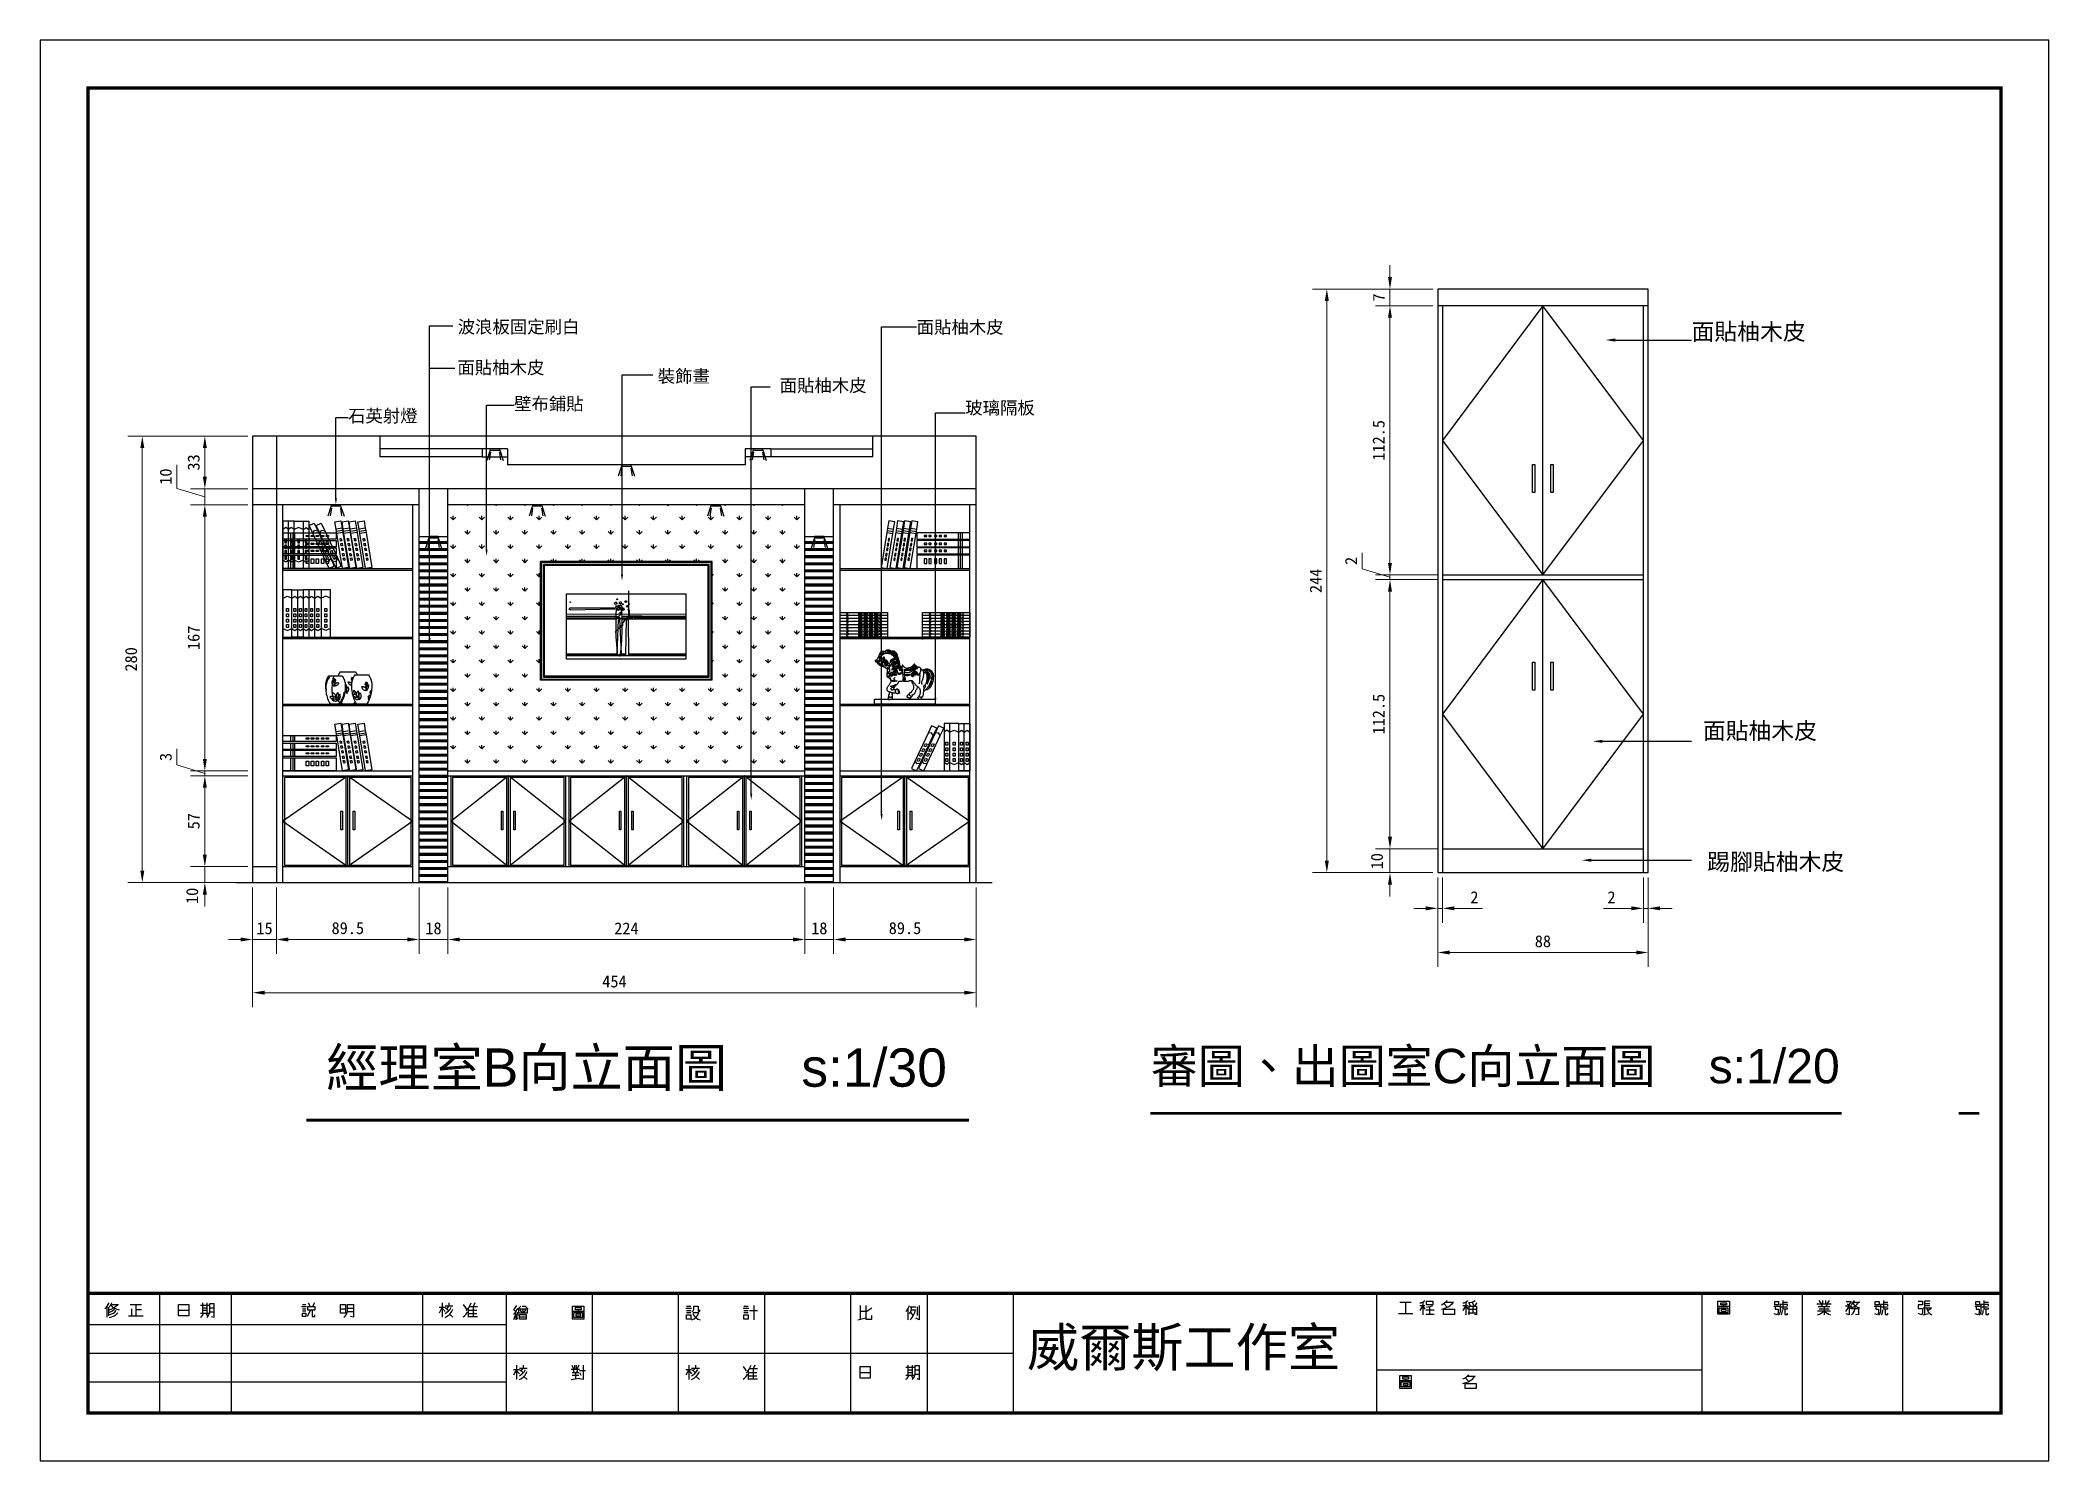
# Paper-space layout '配置2' of a CAD drawing. Header units: centimetres, sheet in millimetres. Extents: x 0 to 420, y 0 to 297.
# The model-space entities are those that its viewports show. They can reach past a viewport. Long polylines and large blocks are cut down to what shows.
import ezdxf
from ezdxf import colors
from ezdxf.entities.mleader import LeaderData, LeaderLine
from ezdxf.math import Vec2, Vec3

# ---------------------------------------------------------------- set-up
doc = ezdxf.new("R2010")
doc.units = ezdxf.units.CM
doc.header["$PDMODE"] = 35
for name, color, linetype in [('8', 8, 'Continuous'), ('視埠', 7, 'Continuous'), ('輪廓', 7, 'Continuous')]:
    doc.layers.add(name, color=color, linetype=linetype)
doc.layers.get('視埠').off()
doc.styles.add('KAI', font='kaiu.ttf')
doc.styles.get("Standard").update_dxf_attribs({"font": 'arial.ttf', "height": 10})
doc.styles.add('文2.5', font='kaiu.ttf', dxfattribs={"height": 2.5})
doc.styles.add('文3.5', font='', dxfattribs={"height": 3.5})
doc.styles.get('文3.5').set_extended_font_data('PMingLiU')
doc.dimstyles.new('DIM2.5', dxfattribs={"dimtxt": 2.5, "dimasz": 2.5, "dimexe": 3, "dimexo": 1, "dimgap": 1, "dimtad": 1, "dimdec": 1, "dimdsep": 46, "dimtxsty": '文2.5', "dimcen": 0, "dimadec": 0, "dimazin": 0, "dimtfac": 1, "dimtdec": 1, "dimtmove": 0, "dimatfit": 3, "dimfxl": 1, "dimlwd": 15, "dimlwe": 15, "dimarcsym": 0})

psp = doc.layouts.new('配置2')

msp = doc.modelspace()

# ---------------------------------------------------------------- texts
at = {"style": '文3.5'}
for s, p in [('面貼柚木皮', (4749.63, 7851.52)), ('面貼柚木皮', (4754.35, 7684.64)), ('踢腳貼柚木皮', (4756.19, 7629.86))]:
    msp.add_text(s, height=7, dxfattribs=at).set_placement(p)
for s, height, p in [('審圖、出圖室C向立面圖    s:1/20', 14.4, (4523.51, 7540.74)), ('經理室B向立面圖     s:1/30', 24, (3943.46, 7500.79))]:
    msp.add_text(s, height=height).set_placement(p)
at = {"layer": '8', "color": 7, "char_height": 8, "attachment_point": 4}
for s, insert in [('{\\fPMingLiU|b0|i0|c136|p18;波浪板固定刷白}', (4025.93, 7976.92)), ('{\\fSimSun|b0|i0|c134|p2;面貼柚木皮}', (4313.87, 7976.76)), ('{\\fSimSun|b0|i0|c134|p2;面貼柚木皮}', (4025.8, 7951.37)), ('{\\fFangSong_GB2312|b0|i0|c134|p49;\\P\\fSimSun|b0|i0|c134|p2;裝飾畫}', (4151.45, 7952.63)), ('{\\fSimSun|b0|i0|c134|p2;面貼柚木皮}', (4227.94, 7940.18)), ('{\\fSimSun|b0|i0|c134|p2;壁布鋪貼}', (4061.32, 7928.67)), ('{\\fSimSun|b0|i0|c134|p2;玻璃隔板}', (4344.34, 7926.12)), ('{\\fSimSun|b0|i0|c134|p2;石英射燈}', (3957.18, 7921.12))]:
    msp.add_mtext(s, dxfattribs=dict(at, insert=insert))

# ---------------------------------------------------------------- blocks, each defined once
blk = doc.blocks.new('A3-H')
for p, q in [((420, 297), (0, 297)), ((0, 297), (0, 0)), ((420, 0), (420, 297)), ((10, 35), (410, 35)), ((25, 10), (25, 35)), ((40, 10), (40, 35)), ((80, 10), (80, 35)), ((97.5, 10), (97.5, 35)), ((115.5, 10), (115.5, 35)), ((133.5, 10), (133.5, 35)), ((151.5, 10), (151.5, 35)), ((169.5, 10), (169.5, 35)), ((185.5, 10), (185.5, 35)), ((203.5, 10), (203.5, 35)), ((279.5, 10), (279.5, 35)), ((347.5, 10), (347.5, 35)), ((368.5, 10), (368.5, 35)), ((389.5, 10), (389.5, 35)), ((13.95, 32.22), (13.95, 30)), ((14.3, 32.1), (14.3, 30.3)), ((14.87, 32.7), (16.35, 32.7)), ((18.5, 30.3), (21.5, 30.3)), ((18.8, 32.7), (21.2, 32.7)), ((19.1, 31.8), (19.1, 30.3)), ((20, 32.7), (20, 30.3)), ((20, 31.65), (21.15, 31.65)), ((28.95, 32.7), (31.05, 32.7)), ((28.95, 30.3), (28.95, 32.7)), ((28.95, 31.5), (31.05, 31.5)), ((31.05, 30.3), (28.95, 30.3)), ((31.05, 32.7), (31.05, 30.3)), ((33.5, 32.55), (35.3, 32.55)), ((33.5, 30.9), (35.3, 30.9)), ((33.95, 33), (33.95, 30.9)), ((33.95, 32), (34.85, 32)), ((33.95, 31.5), (34.85, 31.5)), ((34.7, 30.75), (34.95, 30.3)), ((34.85, 33), (34.85, 30.9)), ((36.35, 32.85), (35.4, 32.85)), ((35.4, 32.85), (35.4, 30.9)), ((35.4, 32), (36.35, 32)), ((35.4, 31.15), (36.35, 31.15)), ((35.8, 30.2), (36.35, 30)), ((36.35, 30), (36.35, 32.85)), ((54.64, 32.25), (55.69, 32.25)), ((54.84, 32.7), (55.54, 32.7)), ((54.84, 31.8), (55.54, 31.8)), ((54.84, 31.35), (55.54, 31.35)), ((54.84, 30.9), (55.54, 30.9)), ((54.84, 30.15), (54.84, 30.9)), ((55.54, 30.15), (54.84, 30.15)), ((55.54, 30.9), (55.54, 30.15)), ((56.49, 31.5), (55.84, 30.15)), ((55.94, 32.25), (57.44, 32.25)), ((55.94, 31.5), (55.94, 32.25)), ((57.44, 31.5), (55.94, 31.5)), ((56.04, 33), (56.44, 32.25)), ((56.84, 31.5), (56.84, 30.15)), ((56.84, 30.15), (57.44, 30.15)), ((57.34, 33), (56.94, 32.25)), ((57.44, 32.25), (57.44, 31.5)), ((57.44, 30.15), (57.44, 30.5)), ((62.79, 32.7), (63.84, 32.7)), ((62.79, 30.9), (62.79, 32.7)), ((62.79, 31.8), (63.84, 31.8)), ((63.84, 30.9), (62.79, 30.9)), ((63.84, 32.7), (63.84, 30.9)), ((64.24, 31.2), (64.24, 32.7)), ((64.24, 32.7), (65.49, 32.7)), ((64.24, 31.95), (65.49, 31.95)), ((64.24, 31.2), (65.49, 31.2)), ((65.49, 30), (64.89, 30.15)), ((65.49, 32.7), (65.49, 30)), ((84.05, 32.1), (83.45, 30.9)), ((83.45, 32.1), (84.65, 32.1)), ((84.05, 33), (84.05, 30)), ((84.05, 31.9), (84.65, 31.2)), ((84.65, 32.4), (86.3, 32.4)), ((84.75, 32), (85.45, 31.4)), ((85.45, 32.4), (84.95, 31.8)), ((85.45, 33), (85.45, 32.4)), ((85.6, 30.65), (86.3, 30)), ((88.45, 32.7), (89.05, 31.8)), ((89.5, 31.89), (89.5, 30)), ((89.5, 31.5), (91.3, 31.5)), ((89.5, 30.8), (91.3, 30.8)), ((89.5, 30.15), (91.45, 30.15)), ((91.45, 32.2), (89.7, 32.2)), ((90.85, 33), (90.55, 32.2)), ((90.55, 32.2), (90.55, 30.15)), ((99.6, 32.5), (99, 31.6)), ((99, 31.6), (99.45, 31.3)), ((99, 30.7), (99.75, 30.7)), ((99.3, 30.4), (99, 29.5)), ((99.8, 31.85), (99.08, 30.7)), ((99.45, 30.7), (99.45, 29.5)), ((99.6, 30.4), (99.75, 29.65)), ((99.7, 31.05), (99.9, 30.4)), ((99.85, 31.7), (100.5, 32.35)), ((100.05, 31.8), (101.8, 31.8)), ((100.05, 30.85), (100.05, 31.8)), ((101.8, 30.85), (100.05, 30.85)), ((100.2, 30.6), (101.6, 30.6)), ((100.2, 29.65), (100.2, 30.6)), ((100.2, 30.1), (101.6, 30.1)), ((101.6, 29.65), (100.2, 29.65)), ((100.3, 31.6), (100.7, 31)), ((100.8, 32.35), (101.4, 32.35)), ((100.9, 31.8), (100.9, 30.85)), ((101.5, 31.6), (101.1, 31)), ((101.4, 32.35), (102, 31.7)), ((101.6, 30.6), (101.6, 29.65)), ((101.8, 31.8), (101.8, 30.85)), ((111.3, 32.35), (113.7, 32.35)), ((111.3, 29.65), (111.3, 32.35)), ((111.3, 31.3), (113.7, 31.3)), ((113.7, 29.65), (111.3, 29.65)), ((111.6, 31), (113.4, 31)), ((111.6, 29.95), (111.6, 31)), ((113.4, 29.95), (111.6, 29.95)), ((111.9, 32.05), (113.1, 32.05)), ((111.9, 31.6), (111.9, 32.05)), ((113.1, 31.6), (111.9, 31.6)), ((112.05, 30.7), (112.95, 30.7)), ((112.05, 30.25), (112.05, 30.7)), ((112.95, 30.25), (112.05, 30.25)), ((112.5, 31.6), (112.5, 31.3)), ((112.95, 30.7), (112.95, 30.25)), ((113.1, 32.05), (113.1, 31.6)), ((113.4, 31), (113.4, 29.95)), ((113.7, 32.35), (113.7, 29.65)), ((135, 31.9), (136.2, 31.9)), ((135.15, 32.35), (136.05, 32.35)), ((135.15, 31.45), (136.05, 31.45)), ((135.15, 31), (136.05, 31)), ((135.15, 30.55), (136.05, 30.55)), ((135.15, 29.65), (135.15, 30.55)), ((136.05, 29.65), (135.15, 29.65)), ((136.05, 30.55), (136.05, 29.65)), ((136.5, 31), (137.7, 31)), ((136.65, 31.6), (136.65, 32.35)), ((136.65, 32.35), (137.55, 32.35)), ((137.55, 32.35), (137.55, 31.3)), ((137.55, 31.3), (137.9, 31.3)), ((137.9, 31.3), (137.95, 31.55)), ((147, 31.9), (148.2, 31.9)), ((147.15, 32.35), (148.05, 32.35)), ((147.15, 31.45), (148.05, 31.45)), ((147.15, 31), (148.05, 31)), ((147.15, 30.55), (148.05, 30.55)), ((147.15, 29.65), (147.15, 30.55)), ((148.05, 29.65), (147.15, 29.65)), ((148.05, 30.55), (148.05, 29.65)), ((148.3, 31.45), (150, 31.45)), ((149.2, 32.5), (149.2, 29.5)), ((171, 29.5), (172.65, 29.9)), ((171.45, 32.5), (171.45, 29.61)), ((171.45, 31.3), (172.5, 31.3)), ((172.65, 32.5), (172.65, 29.65)), ((173.9, 31.9), (172.65, 31.05)), ((172.65, 29.65), (173.9, 29.65)), ((173.9, 29.65), (173.9, 30.4)), ((181.4, 31.73), (181.4, 29.5)), ((181.9, 32.2), (183.1, 32.2)), ((182, 31.05), (182.5, 30.4)), ((182.05, 31.6), (183, 31.6)), ((183.8, 29.5), (183.1, 29.8)), ((183.4, 32.2), (183.4, 30.4)), ((183.8, 32.5), (183.8, 29.5)), ((284, 30.8), (287, 30.8)), ((284.3, 33.2), (286.7, 33.2)), ((285.5, 33.2), (285.5, 30.8)), ((288.5, 32.5), (289.55, 32.5)), ((289.1, 32.5), (288.5, 31.4)), ((289.1, 33.2), (289.1, 30.5)), ((289.1, 32.3), (289.55, 31.7)), ((289.7, 31.55), (291.5, 31.55)), ((289.7, 30.65), (291.5, 30.65)), ((289.85, 33.35), (291.2, 33.35)), ((289.85, 32.6), (289.85, 33.35)), ((291.2, 32.6), (289.85, 32.6)), ((290.5, 32.25), (290.5, 30.65)), ((291.2, 33.35), (291.2, 32.6)), ((293.45, 31.7), (295.75, 31.7)), ((293.45, 30.6), (293.45, 31.7)), ((295.75, 30.6), (293.45, 30.6)), ((293.49, 32.9), (294.18, 32.13)), ((293.89, 33.2), (295.55, 33.2)), ((295.75, 31.7), (295.75, 30.6)), ((298.1, 32.5), (297.5, 31.4)), ((297.5, 32.5), (298.55, 32.5)), ((298.1, 33.2), (298.1, 30.5)), ((298.1, 32.3), (298.55, 31.7)), ((298.6, 30.95), (300.5, 30.95)), ((298.75, 32.95), (299.1, 32.35)), ((298.8, 30.5), (298.8, 32.3)), ((298.8, 32.3), (300.3, 32.3)), ((298.8, 31.7), (300.3, 31.7)), ((299.45, 33.1), (299.8, 32.45)), ((299.55, 32.4), (299.55, 30.95)), ((300.3, 30.5), (299.9, 30.6)), ((300.4, 33.05), (300, 32.45)), ((300.3, 32.3), (300.3, 30.5)), ((350.8, 33.35), (353.2, 33.35)), ((350.8, 30.65), (350.8, 33.35)), ((350.8, 32.3), (353.2, 32.3)), ((353.2, 30.65), (350.8, 30.65)), ((351.1, 32), (352.9, 32)), ((351.1, 30.95), (351.1, 32)), ((352.9, 30.95), (351.1, 30.95)), ((351.4, 33.05), (352.6, 33.05)), ((351.4, 32.6), (351.4, 33.05)), ((352.6, 32.6), (351.4, 32.6)), ((351.55, 31.7), (352.45, 31.7)), ((351.55, 31.25), (351.55, 31.7)), ((352.45, 31.25), (351.55, 31.25)), ((352, 32.6), (352, 32.3)), ((352.45, 31.7), (352.45, 31.25)), ((352.6, 33.05), (352.6, 32.6)), ((352.9, 32), (352.9, 30.95)), ((353.2, 33.35), (353.2, 30.65)), ((362.5, 32.3), (363.7, 32.3)), ((363.2, 30.5), (362.6, 30.75)), ((362.7, 33.3), (363.5, 33.3)), ((362.7, 32.6), (362.7, 33.3)), ((363.5, 32.6), (362.7, 32.6)), ((362.8, 32.3), (362.8, 31.7)), ((362.8, 31.7), (363.4, 31.7)), ((363.4, 30.95), (363.2, 30.5)), ((363.4, 31.7), (363.4, 30.95)), ((363.5, 33.3), (363.5, 32.6)), ((365.35, 32.65), (363.8, 32.65)), ((363.8, 32.65), (363.8, 31.1)), ((363.8, 32.2), (365.2, 32.2)), ((364.4, 33.5), (364.4, 31.75)), ((364.4, 33.15), (365.35, 33.15)), ((364.4, 31.75), (365.35, 31.75)), ((364.8, 31.55), (364.8, 30.6)), ((364.8, 30.6), (365.35, 30.6)), ((365.35, 32.35), (365.35, 32.65)), ((365.35, 31.75), (365.35, 32)), ((365.35, 30.6), (365.35, 30.9)), ((371.5, 32.8), (374.5, 32.8)), ((371.65, 31.35), (374.35, 31.35)), ((371.8, 32.25), (374.2, 32.25)), ((371.9, 33.5), (372.4, 32.8)), ((371.95, 31.8), (374.05, 31.8)), ((372.25, 32.8), (372.65, 32.25)), ((372.7, 33.5), (372.7, 32.8)), ((373, 32.25), (373, 30.5)), ((373.3, 33.5), (373.3, 32.8)), ((373.75, 32.8), (373.35, 32.25)), ((374.1, 33.5), (373.6, 32.8)), ((377.5, 32.4), (378.7, 32.4)), ((378.25, 32.4), (377.5, 31.2)), ((378.25, 30.5), (377.6, 30.7)), ((377.65, 33.3), (378.7, 33.3)), ((377.8, 32.85), (378.4, 32.4)), ((378.7, 33.3), (378.16, 32.58)), ((378.25, 32.4), (378.25, 30.5)), ((378.7, 32.4), (378.5, 31.8)), ((379.3, 33.5), (378.7, 32.6)), ((378.7, 31.85), (380.2, 31.85)), ((379.1, 33.2), (380.45, 33.2)), ((380.2, 30.5), (379.6, 30.6)), ((380.2, 31.85), (380.2, 30.5)), ((383.5, 32.3), (384.7, 32.3)), ((384.2, 30.5), (383.6, 30.75)), ((383.7, 33.3), (384.5, 33.3)), ((383.7, 32.6), (383.7, 33.3)), ((384.5, 32.6), (383.7, 32.6)), ((383.8, 32.3), (383.8, 31.7)), ((383.8, 31.7), (384.4, 31.7)), ((384.4, 30.95), (384.2, 30.5)), ((384.4, 31.7), (384.4, 30.95)), ((384.5, 33.3), (384.5, 32.6)), ((386.35, 32.65), (384.8, 32.65)), ((384.8, 32.65), (384.8, 31.1)), ((384.8, 32.2), (386.2, 32.2)), ((385.4, 33.5), (385.4, 31.75)), ((385.4, 33.15), (386.35, 33.15)), ((385.4, 31.75), (386.35, 31.75)), ((385.8, 31.55), (385.8, 30.6)), ((385.8, 30.6), (386.35, 30.6)), ((386.35, 32.35), (386.35, 32.65)), ((386.35, 31.75), (386.35, 32)), ((386.35, 30.6), (386.35, 30.9)), ((392.65, 33.35), (393.55, 33.35)), ((393.55, 32.6), (392.65, 32.6)), ((392.65, 32.6), (392.65, 31.85)), ((392.65, 31.85), (393.55, 31.85)), ((393.35, 30.5), (392.65, 30.8)), ((393.55, 30.85), (393.35, 30.5)), ((393.55, 33.35), (393.55, 32.6)), ((393.55, 31.85), (393.55, 30.85)), ((393.7, 32), (395.5, 32)), ((393.7, 30.5), (394.85, 30.8)), ((395.2, 33.35), (394, 33.35)), ((394, 33.35), (394, 30.58)), ((394, 32.9), (395.1, 32.9)), ((394, 32.45), (395.1, 32.45)), ((395.3, 31.75), (394.65, 31.36)), ((404.5, 32.3), (405.7, 32.3)), ((405.2, 30.5), (404.6, 30.75)), ((404.7, 33.3), (405.5, 33.3)), ((404.7, 32.6), (404.7, 33.3)), ((405.5, 32.6), (404.7, 32.6)), ((404.8, 32.3), (404.8, 31.7)), ((404.8, 31.7), (405.4, 31.7)), ((405.4, 30.95), (405.2, 30.5)), ((405.4, 31.7), (405.4, 30.95)), ((405.5, 33.3), (405.5, 32.6)), ((407.35, 32.65), (405.8, 32.65)), ((405.8, 32.65), (405.8, 31.1)), ((405.8, 32.2), (407.2, 32.2)), ((406.4, 33.5), (406.4, 31.75)), ((406.4, 33.15), (407.35, 33.15)), ((406.4, 31.75), (407.35, 31.75)), ((406.8, 31.55), (406.8, 30.6)), ((406.8, 30.6), (407.35, 30.6)), ((407.35, 32.35), (407.35, 32.65)), ((407.35, 31.75), (407.35, 32)), ((407.35, 30.6), (407.35, 30.9)), ((10, 28.5), (97.5, 28.5)), ((10, 22.5), (203.5, 22.5)), ((99, 19.1), (100.2, 19.1)), ((99.6, 19.1), (99, 17.9)), ((99.6, 20), (99.6, 17)), ((99.6, 18.9), (100.2, 18.2)), ((100.2, 19.4), (101.85, 19.4)), ((100.3, 19), (101, 18.4)), ((101, 19.4), (100.5, 18.8)), ((101, 20), (101, 19.4)), ((101.15, 17.65), (101.85, 17)), ((111, 19.15), (112.8, 19.15)), ((111, 17), (112.8, 17.3)), ((111.15, 20), (111.5, 19.25)), ((111.2, 18.5), (112.6, 18.5)), ((111.2, 17.9), (112.6, 17.9)), ((111.4, 19.15), (111.65, 18.5)), ((111.7, 20), (111.7, 19.15)), ((111.9, 18.5), (111.9, 17.15)), ((112.1, 20), (112.1, 19.15)), ((112.4, 19.15), (112.15, 18.5)), ((112.65, 20), (112.3, 19.25)), ((112.8, 18.9), (114, 18.9)), ((112.8, 18.5), (113.05, 17.9)), ((113.55, 17), (112.8, 17.15)), ((113.55, 20), (113.55, 17)), ((135.6, 19.1), (135, 17.9)), ((135, 19.1), (136.2, 19.1)), ((135.6, 20), (135.6, 17)), ((135.6, 18.9), (136.2, 18.2)), ((136.2, 19.4), (137.85, 19.4)), ((136.3, 19), (137, 18.4)), ((137, 19.4), (136.5, 18.8)), ((137, 20), (137, 19.4)), ((137.15, 17.65), (137.85, 17)), ((147, 19.7), (147.6, 18.8)), ((148.05, 18.89), (148.05, 17)), ((148.05, 18.5), (149.85, 18.5)), ((148.05, 17.8), (149.85, 17.8)), ((148.05, 17.15), (150, 17.15)), ((150, 19.2), (148.25, 19.2)), ((149.4, 20), (149.1, 19.2)), ((149.1, 19.2), (149.1, 17.15)), ((171.45, 19.7), (173.55, 19.7)), ((171.45, 17.3), (171.45, 19.7)), ((171.45, 18.5), (173.55, 18.5)), ((173.55, 17.3), (171.45, 17.3)), ((173.55, 19.7), (173.55, 17.3)), ((181, 19.55), (182.8, 19.55)), ((181, 17.9), (182.8, 17.9)), ((181.45, 20), (181.45, 17.9)), ((181.45, 19), (182.35, 19)), ((181.45, 18.5), (182.35, 18.5)), ((182.2, 17.75), (182.45, 17.3)), ((182.35, 20), (182.35, 17.9)), ((183.85, 19.85), (182.9, 19.85)), ((182.9, 19.85), (182.9, 17.9)), ((182.9, 19), (183.85, 19)), ((182.9, 18.15), (183.85, 18.15)), ((183.3, 17.2), (183.85, 17)), ((183.85, 17), (183.85, 19.85)), ((279.5, 19), (347.5, 19)), ((284.3, 17.85), (286.7, 17.85)), ((284.3, 15.15), (284.3, 17.85)), ((284.9, 17.55), (286.1, 17.55)), ((284.9, 17.1), (284.9, 17.55)), ((286.1, 17.1), (284.9, 17.1)), ((285.5, 17.1), (285.5, 16.8)), ((286.1, 17.55), (286.1, 17.1)), ((286.7, 17.85), (286.7, 15.15)), ((297.99, 17.4), (298.68, 16.63)), ((298.39, 17.7), (300.05, 17.7)), ((10, 16.5), (97.5, 16.5)), ((284.3, 16.8), (286.7, 16.8)), ((286.7, 15.15), (284.3, 15.15)), ((284.6, 16.5), (286.4, 16.5)), ((284.6, 15.45), (284.6, 16.5)), ((286.4, 15.45), (284.6, 15.45)), ((285.05, 16.2), (285.95, 16.2)), ((285.05, 15.75), (285.05, 16.2)), ((285.95, 15.75), (285.05, 15.75)), ((285.95, 16.2), (285.95, 15.75)), ((286.4, 16.5), (286.4, 15.45)), ((297.95, 16.2), (300.25, 16.2)), ((297.95, 15.1), (297.95, 16.2)), ((300.25, 15.1), (297.95, 15.1)), ((300.25, 16.2), (300.25, 15.1)), ((0, 0), (420, 0))]:
    blk.add_line(p, q)
for centre, radius, start, end in [((11.95, 33.9), 2.61, 306.4309, 339.8293), ((13.78, 33.36), 1.27, 299.0912, 343.5892), ((12.87, 35.8), 4.55, 291.0426, 317.1118), ((14.06, 33.01), 1.96, 283.0459, 321.8965), ((13.82, 33.34), 3.41, 281.5126, 315.4787), ((14.21, 32.72), 2.14, 279.184, 322.1174), ((16.73, 34.1), 2.51, 218.1729, 264.8358), ((33.1, 31), 1.03, 292.8337, 345.9638), ((33.85, 31.23), 1.59, 309.1859, 347.955), ((62.41, 31.51), 1.86, 305.6004, 350.3888), ((83.25, 33.5), 3.04, 297.4076, 332.5924), ((83.37, 32.89), 3.16, 293.832, 337.8782), ((87.51, 31.79), 1.93, 299.1153, 342.3059), ((86.37, 34.3), 3.95, 312.6889, 340.7614), ((135.65, 31.55), 2.12, 285.0184, 344.9816), ((136.32, 31.63), 0.334, 258.5034, 355.2364), ((138.3, 31.36), 1.89, 197.337, 260.8342), ((179.16, 33.2), 2.68, 313.2486, 344.8239), ((179.76, 32.16), 2.44, 324.6066, 0.9105), ((179.26, 32.22), 3.79, 314.1209, 350.5872), ((288.25, 34.75), 1.77, 278.1301, 315), ((289.34, 37.64), 5.52, 275.3296, 289.728), ((291.64, 35.84), 3.47, 293.0689, 317.5535), ((292.36, 35.71), 4.06, 279.1103, 321.8208), ((297.25, 34.75), 1.77, 278.1301, 315), ((298.7, 35.56), 2.46, 268.7649, 303.1259), ((362.96, 31.18), 0.839, 305.2996, 354.1875), ((362.43, 31.52), 1.88, 327.1265, 0.9827), ((370.69, 33.52), 3.17, 287.6033, 316.7881), ((375.31, 33.52), 3.17, 223.2119, 252.3967), ((378.2, 34.16), 2.21, 282.9548, 334.3648), ((377.66, 32.03), 1.84, 306.2875, 2.0706), ((380.67, 33.82), 1.84, 204.6612, 261.599), ((383.96, 31.18), 0.839, 305.2996, 354.1875), ((383.43, 31.52), 1.88, 327.1265, 0.9827), ((396.69, 32.52), 2.35, 192.9083, 239.5994), ((404.96, 31.18), 0.839, 305.2996, 354.1875), ((404.43, 31.52), 1.88, 327.1265, 0.9827), ((98.8, 20.5), 3.04, 297.4076, 332.5924), ((98.92, 19.89), 3.16, 293.832, 337.8782), ((134.8, 20.5), 3.04, 297.4076, 332.5924), ((134.92, 19.89), 3.16, 293.832, 337.8782), ((146.06, 18.79), 1.93, 299.1153, 342.3059), ((144.92, 21.3), 3.95, 312.6889, 340.7614), ((180.6, 18), 1.03, 292.8337, 345.9638), ((181.35, 18.23), 1.59, 309.1859, 347.955), ((296.14, 20.34), 3.47, 293.0689, 317.5535), ((296.86, 20.21), 4.06, 279.1103, 321.8208)]:
    blk.add_arc(centre, radius, start, end)
at = {"layer": '輪廓', "const_width": 0.7}
blk.add_lwpolyline([(10, 10), (410, 10), (410, 287), (10, 287)], close=True, dxfattribs=at)
blk.add_lwpolyline([(10, 35), (410, 35)], dxfattribs=at)
at = {"layer": '輪廓', "style": 'KAI'}
blk.add_text('威爾斯工作室', height=8, dxfattribs=at).set_placement((206.33, 19.75))
blk = doc.blocks.new('抽屜門把')
for p, q in [((-4.4, 6.37), (-3.44, 6.37)), ((-4.4, -5.33), (-4.4, 6.37)), ((-3.44, 6.37), (-3.44, -5.33)), ((3.33, 6.37), (4.29, 6.37)), ((3.33, -5.33), (3.33, 6.37)), ((4.29, 6.37), (4.29, -5.33)), ((-3.44, -5.33), (-4.4, -5.33)), ((4.29, -5.33), (3.33, -5.33))]:
    blk.add_line(p, q)
blk = doc.blocks.new('書04')
for p, q in [((32.6, 29.29), (36.46, 29.92)), ((33.38, 24.55), (32.6, 29.29)), ((36.46, 29.92), (37.24, 25.19)), ((37.12, 29.29), (40.98, 29.92)), ((37.9, 24.55), (37.12, 29.29)), ((40.98, 29.92), (41.76, 25.19)), ((41.5, 29.29), (45.37, 29.92)), ((42.28, 24.55), (41.5, 29.29)), ((45.37, 29.92), (46.14, 25.19)), ((47.09, 29.29), (50.95, 29.92)), ((47.86, 24.55), (47.09, 29.29)), ((50.95, 29.92), (51.72, 25.19)), ((0, 22.34), (4.8, 22.34)), ((0, 18.42), (0, 22.34)), ((4.8, 18.42), (0, 18.42)), ((0, 17.45), (4.8, 17.45)), ((0, 13.53), (0, 17.45)), ((4.8, 22.34), (4.8, 18.42)), ((4.8, 22.34), (6.22, 22.34)), ((6.22, 18.42), (4.8, 18.42)), ((4.8, 17.45), (4.8, 13.53)), ((4.8, 17.45), (6.22, 17.45)), ((6.22, 22.34), (6.22, 18.42)), ((6.22, 22.34), (7.39, 22.34)), ((7.39, 18.42), (6.22, 18.42)), ((6.22, 17.45), (6.22, 13.53)), ((6.22, 17.45), (7.39, 17.45)), ((7.39, 22.34), (7.39, 18.42)), ((7.39, 22.34), (33.42, 22.34)), ((33.42, 18.42), (7.39, 18.42)), ((7.39, 17.45), (7.39, 13.53)), ((7.39, 17.45), (33.42, 17.45)), ((14.71, 20.72), (16.22, 20.72)), ((14.71, 19.97), (14.71, 20.72)), ((16.22, 19.97), (14.71, 19.97)), ((16.22, 20.72), (16.22, 19.97)), ((17.81, 20.72), (19.32, 20.72)), ((17.81, 19.97), (17.81, 20.72)), ((19.32, 19.97), (17.81, 19.97)), ((19.32, 20.72), (19.32, 19.97)), ((20.83, 20.72), (22.33, 20.72)), ((20.83, 19.97), (20.83, 20.72)), ((22.33, 19.97), (20.83, 19.97)), ((22.33, 20.72), (22.33, 19.97)), ((24.26, 20.72), (25.77, 20.72)), ((24.26, 19.97), (24.26, 20.72)), ((25.77, 19.97), (24.26, 19.97)), ((25.77, 20.72), (25.77, 19.97)), ((27.11, 20.72), (28.62, 20.72)), ((27.11, 19.97), (27.11, 20.72)), ((28.62, 19.97), (27.11, 19.97)), ((28.62, 20.72), (28.62, 19.97)), ((37.24, 25.19), (33.38, 24.55)), ((33.61, 23.15), (33.38, 24.55)), ((33.42, 22.34), (33.42, 18.42)), ((33.42, 17.45), (33.42, 13.53)), ((37.47, 23.78), (33.61, 23.15)), ((33.8, 21.99), (33.61, 23.15)), ((37.66, 22.62), (33.8, 21.99)), ((37.41, 0), (33.8, 21.99)), ((35.91, 18.71), (36.65, 18.84)), ((36.15, 17.23), (35.91, 18.71)), ((36.89, 17.35), (36.15, 17.23)), ((36.65, 18.84), (36.89, 17.35)), ((37.24, 25.19), (37.47, 23.78)), ((37.47, 23.78), (37.66, 22.62)), ((37.66, 22.62), (41.27, 0.63)), ((41.76, 25.19), (37.9, 24.55)), ((38.13, 23.15), (37.9, 24.55)), ((41.99, 23.78), (38.13, 23.15)), ((38.32, 21.99), (38.13, 23.15)), ((42.18, 22.62), (38.32, 21.99)), ((41.93, 0), (38.32, 21.99)), ((40.42, 18.71), (41.17, 18.84)), ((40.67, 17.23), (40.42, 18.71)), ((41.41, 17.35), (40.67, 17.23)), ((41.17, 18.84), (41.41, 17.35)), ((41.76, 25.19), (41.99, 23.78)), ((41.99, 23.78), (42.18, 22.62)), ((42.18, 22.62), (45.79, 0.63)), ((46.14, 25.19), (42.28, 24.55)), ((42.51, 23.15), (42.28, 24.55)), ((46.37, 23.78), (42.51, 23.15)), ((42.7, 21.99), (42.51, 23.15)), ((46.56, 22.62), (42.7, 21.99)), ((46.32, 0), (42.7, 21.99)), ((44.81, 18.71), (45.55, 18.84)), ((45.05, 17.23), (44.81, 18.71)), ((45.8, 17.35), (45.05, 17.23)), ((45.55, 18.84), (45.8, 17.35)), ((46.14, 25.19), (46.37, 23.78)), ((46.37, 23.78), (46.56, 22.62)), ((46.56, 22.62), (50.18, 0.63)), ((51.72, 25.19), (47.86, 24.55)), ((48.09, 23.15), (47.86, 24.55)), ((51.96, 23.78), (48.09, 23.15)), ((48.28, 21.99), (48.09, 23.15)), ((52.15, 22.62), (48.28, 21.99)), ((51.9, 0), (48.28, 21.99)), ((50.39, 18.71), (51.14, 18.84)), ((50.64, 17.23), (50.39, 18.71)), ((51.38, 17.35), (50.64, 17.23)), ((51.14, 18.84), (51.38, 17.35)), ((51.72, 25.19), (51.96, 23.78)), ((51.96, 23.78), (52.15, 22.62)), ((52.15, 22.62), (55.76, 0.63)), ((4.8, 13.53), (0, 13.53)), ((0, 13.04), (4.8, 13.04)), ((0, 9.13), (0, 13.04)), ((4.8, 9.13), (0, 9.13)), ((6.22, 13.53), (4.8, 13.53)), ((4.8, 13.04), (4.8, 9.13)), ((4.8, 13.04), (6.22, 13.04)), ((6.22, 9.13), (4.8, 9.13)), ((7.39, 13.53), (6.22, 13.53)), ((6.22, 13.04), (6.22, 9.13)), ((6.22, 13.04), (7.39, 13.04)), ((7.39, 9.13), (6.22, 9.13)), ((33.42, 13.53), (7.39, 13.53)), ((7.39, 13.04), (7.39, 9.13)), ((7.39, 13.04), (33.42, 13.04)), ((33.42, 9.13), (7.39, 9.13)), ((14.71, 15.83), (16.22, 15.83)), ((14.71, 15.08), (14.71, 15.83)), ((16.22, 15.08), (14.71, 15.08)), ((14.71, 11.43), (16.22, 11.43)), ((14.71, 10.68), (14.71, 11.43)), ((16.22, 10.68), (14.71, 10.68)), ((16.22, 15.83), (16.22, 15.08)), ((16.22, 11.43), (16.22, 10.68)), ((17.81, 15.83), (19.32, 15.83)), ((17.81, 15.08), (17.81, 15.83)), ((19.32, 15.08), (17.81, 15.08)), ((17.81, 11.43), (19.32, 11.43)), ((17.81, 10.68), (17.81, 11.43)), ((19.32, 10.68), (17.81, 10.68)), ((19.32, 15.83), (19.32, 15.08)), ((19.32, 11.43), (19.32, 10.68)), ((20.83, 15.83), (22.33, 15.83)), ((20.83, 15.08), (20.83, 15.83)), ((22.33, 15.08), (20.83, 15.08)), ((20.83, 11.43), (22.33, 11.43)), ((20.83, 10.68), (20.83, 11.43)), ((22.33, 10.68), (20.83, 10.68)), ((22.33, 15.83), (22.33, 15.08)), ((22.33, 11.43), (22.33, 10.68)), ((24.26, 15.83), (25.77, 15.83)), ((24.26, 15.08), (24.26, 15.83)), ((25.77, 15.08), (24.26, 15.08)), ((24.26, 10.68), (24.26, 11.43)), ((24.26, 11.43), (25.77, 11.43)), ((25.77, 10.68), (24.26, 10.68)), ((25.77, 15.83), (25.77, 15.08)), ((25.77, 11.43), (25.77, 10.68)), ((27.11, 15.83), (28.62, 15.83)), ((27.11, 15.08), (27.11, 15.83)), ((28.62, 15.08), (27.11, 15.08)), ((27.11, 11.43), (28.62, 11.43)), ((27.11, 10.68), (27.11, 11.43)), ((28.62, 10.68), (27.11, 10.68)), ((28.62, 15.83), (28.62, 15.08)), ((28.62, 11.43), (28.62, 10.68)), ((33.42, 13.04), (33.42, 9.13)), ((36.41, 15.66), (37.15, 15.78)), ((36.65, 14.17), (36.41, 15.66)), ((37.4, 14.29), (36.65, 14.17)), ((36.9, 12.68), (37.64, 12.8)), ((37.14, 11.19), (36.9, 12.68)), ((37.89, 11.31), (37.14, 11.19)), ((37.15, 15.78), (37.4, 14.29)), ((37.45, 9.29), (38.2, 9.41)), ((37.7, 7.8), (37.45, 9.29)), ((37.64, 12.8), (37.89, 11.31)), ((38.2, 9.41), (38.44, 7.92)), ((40.93, 15.66), (41.67, 15.78)), ((41.17, 14.17), (40.93, 15.66)), ((41.91, 14.29), (41.17, 14.17)), ((41.42, 12.68), (42.16, 12.8)), ((41.66, 11.19), (41.42, 12.68)), ((42.4, 11.31), (41.66, 11.19)), ((41.67, 15.78), (41.91, 14.29)), ((41.97, 9.29), (42.72, 9.41)), ((42.22, 7.8), (41.97, 9.29)), ((42.16, 12.8), (42.4, 11.31)), ((42.72, 9.41), (42.96, 7.92)), ((45.31, 15.66), (46.06, 15.78)), ((45.56, 14.17), (45.31, 15.66)), ((46.3, 14.29), (45.56, 14.17)), ((45.8, 12.68), (46.54, 12.8)), ((46.05, 11.19), (45.8, 12.68)), ((46.79, 11.31), (46.05, 11.19)), ((46.06, 15.78), (46.3, 14.29)), ((46.36, 9.29), (47.1, 9.41)), ((46.6, 7.8), (46.36, 9.29)), ((46.54, 12.8), (46.79, 11.31)), ((47.1, 9.41), (47.35, 7.92)), ((50.89, 15.66), (51.64, 15.78)), ((51.14, 14.17), (50.89, 15.66)), ((51.88, 14.29), (51.14, 14.17)), ((51.38, 12.68), (52.13, 12.8)), ((51.63, 11.19), (51.38, 12.68)), ((52.37, 11.31), (51.63, 11.19)), ((51.64, 15.78), (51.88, 14.29)), ((51.94, 9.29), (52.68, 9.41)), ((52.18, 7.8), (51.94, 9.29)), ((52.13, 12.8), (52.37, 11.31)), ((52.68, 9.41), (52.93, 7.92)), ((0, 8.32), (4.8, 8.32)), ((0, 0), (0, 8.32)), ((4.8, 0), (0, 0)), ((0, -1), (0, 0)), ((4.8, 8.32), (4.8, 0)), ((4.8, 8.32), (6.22, 8.32)), ((6.22, 0), (4.8, 0)), ((6.22, 8.32), (6.22, 0)), ((6.22, 8.32), (7.39, 8.32)), ((7.39, 0), (6.22, 0)), ((7.39, 8.32), (7.39, 0)), ((7.39, 8.32), (33.42, 8.32)), ((33.42, 0), (7.39, 0)), ((14.71, 6.07), (16.22, 6.07)), ((14.71, 3.14), (14.71, 6.07)), ((16.22, 3.14), (14.71, 3.14)), ((16.22, 6.07), (16.22, 3.14)), ((17.81, 6.07), (19.32, 6.07)), ((17.81, 3.14), (17.81, 6.07)), ((19.32, 3.14), (17.81, 3.14)), ((19.32, 6.07), (19.32, 3.14)), ((20.83, 6.07), (22.33, 6.07)), ((20.83, 3.14), (20.83, 6.07)), ((22.33, 3.14), (20.83, 3.14)), ((22.33, 6.07), (22.33, 3.14)), ((24.26, 6.07), (25.77, 6.07)), ((24.26, 3.14), (24.26, 6.07)), ((25.77, 3.14), (24.26, 3.14)), ((25.77, 6.07), (25.77, 3.14)), ((27.11, 6.07), (28.62, 6.07)), ((27.11, 3.14), (27.11, 6.07)), ((28.62, 3.14), (27.11, 3.14)), ((28.62, 6.07), (28.62, 3.14)), ((33.42, 8.32), (33.42, 0)), ((41.27, 0.63), (37.41, 0)), ((38.44, 7.92), (37.7, 7.8)), ((37.92, 6.48), (38.66, 6.6)), ((38.16, 4.99), (37.92, 6.48)), ((38.9, 5.11), (38.16, 4.99)), ((38.66, 6.6), (38.9, 5.11)), ((45.79, 0.63), (41.93, 0)), ((42.96, 7.92), (42.22, 7.8)), ((42.43, 6.48), (43.18, 6.6)), ((42.68, 4.99), (42.43, 6.48)), ((43.42, 5.11), (42.68, 4.99)), ((43.18, 6.6), (43.42, 5.11)), ((50.18, 0.63), (46.32, 0)), ((47.35, 7.92), (46.6, 7.8)), ((46.82, 6.48), (47.56, 6.6)), ((47.06, 4.99), (46.82, 6.48)), ((47.81, 5.11), (47.06, 4.99)), ((47.56, 6.6), (47.81, 5.11)), ((55.76, 0.63), (51.9, 0)), ((52.93, 7.92), (52.18, 7.8)), ((52.4, 6.48), (53.15, 6.6)), ((52.65, 4.99), (52.4, 6.48)), ((53.39, 5.11), (52.65, 4.99)), ((53.15, 6.6), (53.39, 5.11))]:
    blk.add_line(p, q)
blk = doc.blocks.new('書03')
for p, q in [((3.54, 29.7), (0, 29.7)), ((0, 29.7), (0, 24.43)), ((1.77, 25.66), (0, 24.43)), ((3.54, 24.43), (1.77, 25.66)), ((7.07, 29.7), (3.54, 29.7)), ((3.54, 24.43), (3.54, 29.7)), ((5.3, 25.66), (3.54, 24.43)), ((7.07, 24.43), (5.3, 25.66)), ((7.07, 29.7), (12.75, 29.7)), ((7.07, 24.43), (7.07, 29.7)), ((9.91, 25.66), (7.07, 24.43)), ((12.75, 24.43), (9.91, 25.66)), ((12.75, 29.7), (12.75, 24.43)), ((12.75, 29.7), (16.28, 29.7)), ((12.75, 24.43), (14.52, 25.66)), ((14.52, 25.66), (16.28, 24.43)), ((16.28, 29.7), (16.28, 24.43)), ((16.47, 26.91), (19.67, 28.41)), ((18.7, 22.14), (16.47, 26.91)), ((19.67, 28.41), (21.9, 23.63)), ((20.88, 26.91), (24.08, 28.41)), ((23.11, 22.14), (20.88, 26.91)), ((24.08, 28.41), (26.31, 23.63)), ((0, 24.43), (0, 5.27)), ((2.37, 17.98), (1.16, 17.98)), ((1.16, 17.98), (1.16, 16.1)), ((2.37, 16.1), (2.37, 17.98)), ((3.54, 5.27), (3.54, 24.43)), ((5.9, 17.98), (4.69, 17.98)), ((4.69, 17.98), (4.69, 16.1)), ((5.9, 16.1), (5.9, 17.98)), ((7.07, 5.27), (7.07, 24.43)), ((10.51, 17.98), (9.3, 17.98)), ((9.3, 17.98), (9.3, 16.1)), ((10.51, 16.1), (10.51, 17.98)), ((12.75, 24.43), (12.75, 5.27)), ((15.12, 17.98), (13.9, 17.98)), ((13.9, 17.98), (13.9, 16.1)), ((15.12, 16.1), (15.12, 17.98)), ((16.28, 24.43), (16.28, 5.27)), ((18.7, 22.14), (19.78, 24)), ((26.8, 4.77), (18.7, 22.14)), ((19.78, 24), (21.9, 23.63)), ((21.9, 23.63), (30.01, 6.27)), ((23.57, 17.3), (22.47, 16.78)), ((23.11, 22.14), (24.19, 24)), ((31.21, 4.77), (23.11, 22.14)), ((24.37, 15.59), (23.57, 17.3)), ((24.19, 24), (26.31, 23.63)), ((26.31, 23.63), (34.41, 6.27)), ((27.98, 17.3), (26.88, 16.78)), ((28.78, 15.59), (27.98, 17.3)), ((1.16, 16.1), (2.37, 16.1)), ((2.37, 14.55), (1.16, 14.55)), ((1.16, 14.55), (1.16, 12.66)), ((1.16, 12.66), (2.37, 12.66)), ((2.37, 11.24), (1.16, 11.24)), ((1.16, 11.24), (1.16, 9.36)), ((1.16, 9.36), (2.37, 9.36)), ((2.37, 12.66), (2.37, 14.55)), ((2.37, 9.36), (2.37, 11.24)), ((4.69, 16.1), (5.9, 16.1)), ((5.9, 14.55), (4.69, 14.55)), ((4.69, 14.55), (4.69, 12.66)), ((4.69, 12.66), (5.9, 12.66)), ((5.9, 11.24), (4.69, 11.24)), ((4.69, 11.24), (4.69, 9.36)), ((4.69, 9.36), (5.9, 9.36)), ((5.9, 12.66), (5.9, 14.55)), ((5.9, 9.36), (5.9, 11.24)), ((9.3, 16.1), (10.51, 16.1)), ((10.51, 14.55), (9.3, 14.55)), ((9.3, 14.55), (9.3, 12.66)), ((9.3, 12.66), (10.51, 12.66)), ((10.51, 11.24), (9.3, 11.24)), ((9.3, 11.24), (9.3, 9.36)), ((9.3, 9.36), (10.51, 9.36)), ((10.51, 12.66), (10.51, 14.55)), ((10.51, 9.36), (10.51, 11.24)), ((13.9, 16.1), (15.12, 16.1)), ((15.12, 14.55), (13.9, 14.55)), ((13.9, 14.55), (13.9, 12.66)), ((13.9, 12.66), (15.12, 12.66)), ((15.12, 11.24), (13.9, 11.24)), ((13.9, 11.24), (13.9, 9.36)), ((13.9, 9.36), (15.12, 9.36)), ((15.12, 12.66), (15.12, 14.55)), ((15.12, 9.36), (15.12, 11.24)), ((22.47, 16.78), (23.27, 15.07)), ((23.27, 15.07), (24.37, 15.59)), ((25.03, 14.18), (23.93, 13.67)), ((23.93, 13.67), (24.72, 11.96)), ((24.72, 11.96), (25.82, 12.47)), ((25.82, 12.47), (25.03, 14.18)), ((26.42, 11.19), (25.32, 10.68)), ((25.32, 10.68), (26.12, 8.97)), ((26.12, 8.97), (27.22, 9.48)), ((27.22, 9.48), (26.42, 11.19)), ((26.88, 16.78), (27.68, 15.07)), ((27.68, 15.07), (28.78, 15.59)), ((29.43, 14.18), (28.33, 13.67)), ((28.33, 13.67), (29.13, 11.96)), ((29.13, 11.96), (30.23, 12.47)), ((30.23, 12.47), (29.43, 14.18)), ((30.83, 11.19), (29.73, 10.68)), ((29.73, 10.68), (30.53, 8.97)), ((30.53, 8.97), (31.63, 9.48)), ((31.63, 9.48), (30.83, 11.19)), ((1.77, 4.04), (0, 5.27)), ((0, 5.27), (0, 0)), ((0, 0), (3.54, 0)), ((2.37, 7.81), (1.16, 7.81)), ((1.16, 7.81), (1.16, 5.92)), ((1.16, 5.92), (2.37, 5.92)), ((3.54, 5.27), (1.77, 4.04)), ((2.37, 5.92), (2.37, 7.81)), ((3.54, 0), (3.54, 5.27)), ((5.3, 4.04), (3.54, 5.27)), ((3.54, 0), (7.07, 0)), ((5.9, 7.81), (4.69, 7.81)), ((4.69, 7.81), (4.69, 5.92)), ((4.69, 5.92), (5.9, 5.92)), ((7.07, 5.27), (5.3, 4.04)), ((5.9, 5.92), (5.9, 7.81)), ((7.07, 0), (7.07, 5.27)), ((9.91, 4.04), (7.07, 5.27)), ((12.75, 0), (7.07, 0)), ((10.51, 7.81), (9.3, 7.81)), ((9.3, 7.81), (9.3, 5.92)), ((9.3, 5.92), (10.51, 5.92)), ((12.75, 5.27), (9.91, 4.04)), ((10.51, 5.92), (10.51, 7.81)), ((12.75, 5.27), (14.52, 4.04)), ((12.75, 5.27), (12.75, 0)), ((16.28, 0), (12.75, 0)), ((15.12, 7.81), (13.9, 7.81)), ((13.9, 7.81), (13.9, 5.92)), ((13.9, 5.92), (15.12, 5.92)), ((14.52, 4.04), (16.28, 5.27)), ((15.12, 5.92), (15.12, 7.81)), ((16.28, 5.27), (16.28, 0)), ((27.88, 8.07), (26.78, 7.56)), ((26.78, 7.56), (27.57, 5.85)), ((29.03, 0), (26.8, 4.77)), ((26.8, 4.77), (28.92, 4.41)), ((27.57, 5.85), (28.67, 6.36)), ((28.67, 6.36), (27.88, 8.07)), ((28.92, 4.41), (30.01, 6.27)), ((32.23, 1.5), (29.03, 0)), ((30.01, 6.27), (32.23, 1.5)), ((32.28, 8.07), (31.18, 7.56)), ((31.18, 7.56), (31.98, 5.85)), ((33.44, 0), (31.21, 4.77)), ((31.21, 4.77), (33.33, 4.41)), ((31.98, 5.85), (33.08, 6.36)), ((33.08, 6.36), (32.28, 8.07)), ((33.33, 4.41), (34.41, 6.27)), ((36.64, 1.5), (33.44, 0)), ((34.41, 6.27), (36.64, 1.5))]:
    blk.add_line(p, q)
blk = doc.blocks.new('書02')
for p, q in [((5.68, 29.7), (0, 29.7)), ((0, 29.7), (0, 24.43)), ((0, 24.43), (2.84, 25.66)), ((2.84, 25.66), (5.68, 24.43)), ((5.68, 29.7), (9.21, 29.7)), ((5.68, 24.43), (5.68, 29.7)), ((5.68, 24.43), (7.44, 25.66)), ((7.44, 25.66), (9.21, 24.43)), ((9.21, 29.7), (9.21, 24.43)), ((9.21, 29.7), (12.75, 29.7)), ((9.21, 24.43), (10.98, 25.66)), ((10.98, 25.66), (12.75, 24.43)), ((12.75, 29.7), (12.75, 24.43)), ((16.28, 29.7), (12.75, 29.7)), ((12.75, 24.43), (14.52, 25.66)), ((14.52, 25.66), (16.28, 24.43)), ((19.82, 29.7), (16.28, 29.7)), ((16.28, 29.7), (16.28, 24.43)), ((16.28, 24.43), (18.05, 25.66)), ((18.05, 25.66), (19.82, 24.43)), ((24.12, 29.7), (19.82, 29.7)), ((19.82, 29.7), (19.82, 24.43)), ((19.82, 24.43), (21.97, 25.66)), ((21.97, 25.66), (24.12, 24.43)), ((29.8, 29.7), (24.12, 29.7)), ((24.12, 29.7), (24.12, 24.43)), ((26.96, 25.66), (24.12, 24.43)), ((29.8, 24.43), (26.96, 25.66)), ((29.8, 24.43), (29.8, 29.7)), ((0, 24.43), (0, 5.27)), ((2.24, 17.98), (3.45, 17.98)), ((2.24, 16.1), (2.24, 17.98)), ((3.45, 17.98), (3.45, 16.1)), ((5.68, 5.27), (5.68, 24.43)), ((6.84, 17.98), (8.06, 17.98)), ((6.84, 16.1), (6.84, 17.98)), ((8.06, 17.98), (8.06, 16.1)), ((9.21, 24.43), (9.21, 5.27)), ((10.38, 17.98), (11.59, 17.98)), ((10.38, 16.1), (10.38, 17.98)), ((11.59, 17.98), (11.59, 16.1)), ((12.75, 24.43), (12.75, 5.27)), ((13.91, 17.98), (15.13, 17.98)), ((13.91, 16.1), (13.91, 17.98)), ((15.13, 17.98), (15.13, 16.1)), ((16.28, 24.43), (16.28, 5.27)), ((17.45, 17.98), (18.66, 17.98)), ((17.45, 16.1), (17.45, 17.98)), ((18.66, 17.98), (18.66, 16.1)), ((19.82, 24.43), (19.82, 5.27)), ((21.37, 17.98), (22.58, 17.98)), ((21.37, 16.1), (21.37, 17.98)), ((22.58, 17.98), (22.58, 16.1)), ((24.12, 24.43), (24.12, 5.27)), ((26.36, 17.98), (27.57, 17.98)), ((26.36, 16.1), (26.36, 17.98)), ((27.57, 17.98), (27.57, 16.1)), ((29.8, 5.27), (29.8, 24.43)), ((3.45, 16.1), (2.24, 16.1)), ((2.24, 14.55), (3.45, 14.55)), ((2.24, 12.66), (2.24, 14.55)), ((3.45, 12.66), (2.24, 12.66)), ((2.24, 11.24), (3.45, 11.24)), ((2.24, 9.36), (2.24, 11.24)), ((3.45, 9.36), (2.24, 9.36)), ((3.45, 14.55), (3.45, 12.66)), ((3.45, 11.24), (3.45, 9.36)), ((8.06, 16.1), (6.84, 16.1)), ((6.84, 14.55), (8.06, 14.55)), ((6.84, 12.66), (6.84, 14.55)), ((8.06, 12.66), (6.84, 12.66)), ((6.84, 11.24), (8.06, 11.24)), ((6.84, 9.36), (6.84, 11.24)), ((8.06, 9.36), (6.84, 9.36)), ((8.06, 14.55), (8.06, 12.66)), ((8.06, 11.24), (8.06, 9.36)), ((11.59, 16.1), (10.38, 16.1)), ((10.38, 14.55), (11.59, 14.55)), ((10.38, 12.66), (10.38, 14.55)), ((11.59, 12.66), (10.38, 12.66)), ((10.38, 11.24), (11.59, 11.24)), ((10.38, 9.36), (10.38, 11.24)), ((11.59, 9.36), (10.38, 9.36)), ((11.59, 14.55), (11.59, 12.66)), ((11.59, 11.24), (11.59, 9.36)), ((15.13, 16.1), (13.91, 16.1)), ((13.91, 14.55), (15.13, 14.55)), ((13.91, 12.66), (13.91, 14.55)), ((15.13, 12.66), (13.91, 12.66)), ((13.91, 11.24), (15.13, 11.24)), ((13.91, 9.36), (13.91, 11.24)), ((15.13, 9.36), (13.91, 9.36)), ((15.13, 14.55), (15.13, 12.66)), ((15.13, 11.24), (15.13, 9.36)), ((18.66, 16.1), (17.45, 16.1)), ((17.45, 14.55), (18.66, 14.55)), ((17.45, 12.66), (17.45, 14.55)), ((18.66, 12.66), (17.45, 12.66)), ((17.45, 11.24), (18.66, 11.24)), ((17.45, 9.36), (17.45, 11.24)), ((18.66, 9.36), (17.45, 9.36)), ((18.66, 14.55), (18.66, 12.66)), ((18.66, 11.24), (18.66, 9.36)), ((22.58, 16.1), (21.37, 16.1)), ((21.37, 14.55), (22.58, 14.55)), ((21.37, 12.66), (21.37, 14.55)), ((22.58, 12.66), (21.37, 12.66)), ((21.37, 11.24), (22.58, 11.24)), ((21.37, 9.36), (21.37, 11.24)), ((22.58, 9.36), (21.37, 9.36)), ((22.58, 14.55), (22.58, 12.66)), ((22.58, 11.24), (22.58, 9.36)), ((27.57, 16.1), (26.36, 16.1)), ((26.36, 14.55), (27.57, 14.55)), ((26.36, 12.66), (26.36, 14.55)), ((27.57, 12.66), (26.36, 12.66)), ((26.36, 11.24), (27.57, 11.24)), ((26.36, 9.36), (26.36, 11.24)), ((27.57, 9.36), (26.36, 9.36)), ((27.57, 14.55), (27.57, 12.66)), ((27.57, 11.24), (27.57, 9.36)), ((0, 5.27), (2.84, 4.04)), ((0, 5.27), (0, 0)), ((0, 0), (5.68, 0)), ((2.24, 7.81), (3.45, 7.81)), ((2.24, 5.92), (2.24, 7.81)), ((3.45, 5.92), (2.24, 5.92)), ((2.84, 4.04), (5.68, 5.27)), ((3.45, 7.81), (3.45, 5.92)), ((5.68, 0), (5.68, 5.27)), ((5.68, 5.27), (7.44, 4.04)), ((9.21, 0), (5.68, 0)), ((6.84, 7.81), (8.06, 7.81)), ((6.84, 5.92), (6.84, 7.81)), ((8.06, 5.92), (6.84, 5.92)), ((7.44, 4.04), (9.21, 5.27)), ((8.06, 7.81), (8.06, 5.92)), ((9.21, 5.27), (10.98, 4.04)), ((9.21, 5.27), (9.21, 0)), ((12.75, 0), (9.21, 0)), ((10.38, 7.81), (11.59, 7.81)), ((10.38, 5.92), (10.38, 7.81)), ((11.59, 5.92), (10.38, 5.92)), ((10.98, 4.04), (12.75, 5.27)), ((11.59, 7.81), (11.59, 5.92)), ((12.75, 5.27), (14.52, 4.04)), ((12.75, 5.27), (12.75, 0)), ((12.75, 0), (16.28, 0)), ((13.91, 7.81), (15.13, 7.81)), ((13.91, 5.92), (13.91, 7.81)), ((15.13, 5.92), (13.91, 5.92)), ((14.52, 4.04), (16.28, 5.27)), ((15.13, 7.81), (15.13, 5.92)), ((16.28, 5.27), (18.05, 4.04)), ((16.28, 5.27), (16.28, 0)), ((16.28, 0), (19.82, 0)), ((17.45, 7.81), (18.66, 7.81)), ((17.45, 5.92), (17.45, 7.81)), ((18.66, 5.92), (17.45, 5.92)), ((18.05, 4.04), (19.82, 5.27)), ((18.66, 7.81), (18.66, 5.92)), ((19.82, 5.27), (21.97, 4.04)), ((19.82, 5.27), (19.82, 0)), ((19.82, 0), (24.12, 0)), ((21.37, 7.81), (22.58, 7.81)), ((21.37, 5.92), (21.37, 7.81)), ((22.58, 5.92), (21.37, 5.92)), ((21.97, 4.04), (24.12, 5.27)), ((22.58, 7.81), (22.58, 5.92)), ((26.96, 4.04), (24.12, 5.27)), ((24.12, 5.27), (24.12, 0)), ((24.12, 0), (29.8, 0)), ((26.36, 7.81), (27.57, 7.81)), ((26.36, 5.92), (26.36, 7.81)), ((27.57, 5.92), (26.36, 5.92)), ((29.8, 5.27), (26.96, 4.04)), ((27.57, 7.81), (27.57, 5.92)), ((29.8, 0), (29.8, 5.27))]:
    blk.add_line(p, q)
blk = doc.blocks.new('書01')
for p, q in [((0, 15.48), (5.27, 15.48)), ((0, 13.55), (0, 15.48)), ((0, 11.61), (0, 13.55)), ((5.27, 13.55), (0, 13.55)), ((0, 9.68), (0, 11.61)), ((5.27, 11.61), (0, 11.61)), ((0, 7.74), (0, 9.68)), ((5.27, 9.68), (0, 9.68)), ((4.04, 14.51), (5.27, 15.48)), ((5.27, 13.55), (4.04, 14.51)), ((4.04, 12.58), (5.27, 13.55)), ((5.27, 11.61), (4.04, 12.58)), ((4.04, 10.64), (5.27, 11.61)), ((5.27, 9.68), (4.04, 10.64)), ((4.04, 8.71), (5.27, 9.68)), ((5.27, 7.74), (4.04, 8.71)), ((5.27, 15.48), (24.43, 15.48)), ((24.43, 13.55), (5.27, 13.55)), ((24.43, 11.61), (5.27, 11.61)), ((24.43, 9.68), (5.27, 9.68)), ((11.72, 14.16), (11.72, 14.88)), ((11.72, 14.88), (13.6, 14.88)), ((13.6, 14.16), (11.72, 14.16)), ((11.72, 12.23), (11.72, 12.94)), ((11.72, 12.94), (13.6, 12.94)), ((13.6, 12.23), (11.72, 12.23)), ((11.72, 10.29), (11.72, 11.01)), ((11.72, 11.01), (13.6, 11.01)), ((13.6, 10.29), (11.72, 10.29)), ((11.72, 8.36), (11.72, 9.07)), ((11.72, 9.07), (13.6, 9.07)), ((13.6, 14.88), (13.6, 14.16)), ((13.6, 12.94), (13.6, 12.23)), ((13.6, 11.01), (13.6, 10.29)), ((13.6, 9.07), (13.6, 8.36)), ((15.15, 14.16), (15.15, 14.88)), ((15.15, 14.88), (17.04, 14.88)), ((17.04, 14.16), (15.15, 14.16)), ((15.15, 12.23), (15.15, 12.94)), ((15.15, 12.94), (17.04, 12.94)), ((17.04, 12.23), (15.15, 12.23)), ((15.15, 10.29), (15.15, 11.01)), ((15.15, 11.01), (17.04, 11.01)), ((17.04, 10.29), (15.15, 10.29)), ((15.15, 8.36), (15.15, 9.07)), ((15.15, 9.07), (17.04, 9.07)), ((17.04, 14.88), (17.04, 14.16)), ((17.04, 12.94), (17.04, 12.23)), ((17.04, 11.01), (17.04, 10.29)), ((17.04, 9.07), (17.04, 8.36)), ((18.46, 14.16), (18.46, 14.88)), ((18.46, 14.88), (20.34, 14.88)), ((20.34, 14.16), (18.46, 14.16)), ((18.46, 12.23), (18.46, 12.94)), ((18.46, 12.94), (20.34, 12.94)), ((20.34, 12.23), (18.46, 12.23)), ((18.46, 10.29), (18.46, 11.01)), ((18.46, 11.01), (20.34, 11.01)), ((20.34, 10.29), (18.46, 10.29)), ((18.46, 8.36), (18.46, 9.07)), ((18.46, 9.07), (20.34, 9.07)), ((20.34, 14.88), (20.34, 14.16)), ((20.34, 12.94), (20.34, 12.23)), ((20.34, 11.01), (20.34, 10.29)), ((20.34, 9.07), (20.34, 8.36)), ((21.89, 14.16), (21.89, 14.88)), ((21.89, 14.88), (23.78, 14.88)), ((23.78, 14.16), (21.89, 14.16)), ((21.89, 12.23), (21.89, 12.94)), ((21.89, 12.94), (23.78, 12.94)), ((23.78, 12.23), (21.89, 12.23)), ((21.89, 10.29), (21.89, 11.01)), ((21.89, 11.01), (23.78, 11.01)), ((23.78, 10.29), (21.89, 10.29)), ((21.89, 8.36), (21.89, 9.07)), ((21.89, 9.07), (23.78, 9.07)), ((23.78, 14.88), (23.78, 14.16)), ((23.78, 12.94), (23.78, 12.23)), ((23.78, 11.01), (23.78, 10.29)), ((23.78, 9.07), (23.78, 8.36)), ((25.66, 14.51), (24.43, 15.48)), ((24.43, 15.48), (29.7, 15.48)), ((24.43, 13.55), (25.66, 14.51)), ((29.7, 13.55), (24.43, 13.55)), ((25.66, 12.58), (24.43, 13.55)), ((24.43, 11.61), (25.66, 12.58)), ((29.7, 11.61), (24.43, 11.61)), ((25.66, 10.64), (24.43, 11.61)), ((24.43, 9.68), (25.66, 10.64)), ((29.7, 9.68), (24.43, 9.68)), ((25.66, 8.71), (24.43, 9.68)), ((24.43, 7.74), (25.66, 8.71)), ((29.7, 15.48), (29.7, 13.55)), ((29.7, 13.55), (29.7, 11.61)), ((29.7, 11.61), (29.7, 9.68)), ((29.7, 9.68), (29.7, 7.74)), ((0, 5.81), (0, 7.74)), ((5.27, 7.74), (0, 7.74)), ((0, 3.87), (0, 5.81)), ((5.27, 5.81), (0, 5.81)), ((0, 3.87), (5.27, 3.87)), ((0, 1.94), (0, 3.87)), ((0, 1.94), (5.27, 1.94)), ((0, 0), (0, 1.94)), ((0, -1.5), (0, 0)), ((4.04, 6.77), (5.27, 7.74)), ((5.27, 5.81), (4.04, 6.77)), ((4.04, 4.84), (5.27, 5.81)), ((5.27, 3.87), (4.04, 4.84)), ((4.04, 2.9), (5.27, 3.87)), ((5.27, 1.94), (4.04, 2.9)), ((4.04, 0.97), (5.27, 1.94)), ((5.27, 0), (4.04, 0.97)), ((24.43, 7.74), (5.27, 7.74)), ((24.43, 5.81), (5.27, 5.81)), ((5.27, 3.87), (24.43, 3.87)), ((5.27, 1.94), (24.43, 1.94)), ((13.6, 8.36), (11.72, 8.36)), ((11.72, 6.42), (11.72, 7.14)), ((11.72, 7.14), (13.6, 7.14)), ((13.6, 6.42), (11.72, 6.42)), ((11.72, 4.49), (11.72, 5.2)), ((11.72, 5.2), (13.6, 5.2)), ((13.6, 4.49), (11.72, 4.49)), ((11.72, 2.55), (11.72, 3.27)), ((11.72, 3.27), (13.6, 3.27)), ((13.6, 2.55), (11.72, 2.55)), ((11.72, 0.62), (11.72, 1.33)), ((11.72, 1.33), (13.6, 1.33)), ((13.6, 0.62), (11.72, 0.62)), ((13.6, 7.14), (13.6, 6.42)), ((13.6, 5.2), (13.6, 4.49)), ((13.6, 3.27), (13.6, 2.55)), ((13.6, 1.33), (13.6, 0.62)), ((17.04, 8.36), (15.15, 8.36)), ((15.15, 6.42), (15.15, 7.14)), ((15.15, 7.14), (17.04, 7.14)), ((17.04, 6.42), (15.15, 6.42)), ((15.15, 4.49), (15.15, 5.2)), ((15.15, 5.2), (17.04, 5.2)), ((17.04, 4.49), (15.15, 4.49)), ((15.15, 2.55), (15.15, 3.27)), ((15.15, 3.27), (17.04, 3.27)), ((17.04, 2.55), (15.15, 2.55)), ((15.15, 0.62), (15.15, 1.33)), ((15.15, 1.33), (17.04, 1.33)), ((17.04, 0.62), (15.15, 0.62)), ((17.04, 7.14), (17.04, 6.42)), ((17.04, 5.2), (17.04, 4.49)), ((17.04, 3.27), (17.04, 2.55)), ((17.04, 1.33), (17.04, 0.62)), ((20.34, 8.36), (18.46, 8.36)), ((18.46, 6.42), (18.46, 7.14)), ((18.46, 7.14), (20.34, 7.14)), ((20.34, 6.42), (18.46, 6.42)), ((18.46, 4.49), (18.46, 5.2)), ((18.46, 5.2), (20.34, 5.2)), ((20.34, 4.49), (18.46, 4.49)), ((18.46, 2.55), (18.46, 3.27)), ((18.46, 3.27), (20.34, 3.27)), ((20.34, 2.55), (18.46, 2.55)), ((18.46, 0.62), (18.46, 1.33)), ((18.46, 1.33), (20.34, 1.33)), ((20.34, 0.62), (18.46, 0.62)), ((20.34, 7.14), (20.34, 6.42)), ((20.34, 5.2), (20.34, 4.49)), ((20.34, 3.27), (20.34, 2.55)), ((20.34, 1.33), (20.34, 0.62)), ((23.78, 8.36), (21.89, 8.36)), ((21.89, 6.42), (21.89, 7.14)), ((21.89, 7.14), (23.78, 7.14)), ((23.78, 6.42), (21.89, 6.42)), ((21.89, 4.49), (21.89, 5.2)), ((21.89, 5.2), (23.78, 5.2)), ((23.78, 4.49), (21.89, 4.49)), ((21.89, 2.55), (21.89, 3.27)), ((21.89, 3.27), (23.78, 3.27)), ((23.78, 2.55), (21.89, 2.55)), ((21.89, 0.62), (21.89, 1.33)), ((21.89, 1.33), (23.78, 1.33)), ((23.78, 0.62), (21.89, 0.62)), ((23.78, 7.14), (23.78, 6.42)), ((23.78, 5.2), (23.78, 4.49)), ((23.78, 3.27), (23.78, 2.55)), ((23.78, 1.33), (23.78, 0.62)), ((29.7, 7.74), (24.43, 7.74)), ((25.66, 6.77), (24.43, 7.74)), ((24.43, 5.81), (25.66, 6.77)), ((29.7, 5.81), (24.43, 5.81)), ((25.66, 4.84), (24.43, 5.81)), ((24.43, 3.87), (25.66, 4.84)), ((25.66, 2.9), (24.43, 3.87)), ((24.43, 3.87), (29.7, 3.87)), ((24.43, 1.94), (25.66, 2.9)), ((25.66, 0.97), (24.43, 1.94)), ((24.43, 1.94), (29.7, 1.94)), ((24.43, 0), (25.66, 0.97)), ((29.7, 7.74), (29.7, 5.81)), ((29.7, 5.81), (29.7, 3.87)), ((29.7, 3.87), (29.7, 1.94)), ((29.7, 1.94), (29.7, 0)), ((5.27, 0), (0, 0)), ((24.43, 0), (5.27, 0)), ((29.7, 0), (24.43, 0))]:
    blk.add_line(p, q)
blk = doc.blocks.new('飾品01')
for p, q in [((-12.34, 17.18), (-12.66, 16.66)), ((-11.99, 17.68), (-12.34, 17.18)), ((-11.59, 17.02), (-12.02, 16.41)), ((-11.99, 17.68), (-6.17, 17.68)), ((-9, 16.95), (-9.32, 15.69)), ((-6.08, 17.9), (-6.17, 17.68)), ((-6.17, 17.68), (-3.61, 17.68)), ((-5.98, 18.12), (-6.08, 17.9)), ((-5.88, 18.33), (-5.98, 18.12)), ((-5.78, 18.55), (-5.88, 18.33)), ((-5.67, 18.76), (-5.78, 18.55)), ((-5.55, 18.96), (-5.67, 18.76)), ((-5.43, 19.17), (-5.55, 18.96)), ((-5.31, 19.37), (-5.43, 19.17)), ((-5.18, 19.57), (-5.31, 19.37)), ((-5.05, 19.77), (-5.18, 19.57)), ((-4.92, 19.97), (-5.05, 19.77)), ((-4.78, 20.16), (-4.92, 19.97)), ((-4.78, 20.16), (4.78, 20.16)), ((-3.61, 17.68), (-3.26, 17.18)), ((-3.26, 17.18), (-2.94, 16.66)), ((3.67, 17.14), (3.37, 16.58)), ((3.99, 17.68), (3.67, 17.14)), ((4.35, 18.2), (3.99, 17.68)), ((4.35, 18.2), (5.95, 18.2)), ((4.78, 20.16), (4.89, 20)), ((4.89, 20), (5, 19.85)), ((5, 19.85), (5.11, 19.69)), ((5.11, 19.69), (5.21, 19.53)), ((5.21, 19.53), (5.31, 19.37)), ((5.31, 19.37), (5.41, 19.21)), ((5.41, 19.21), (5.51, 19.04)), ((5.51, 19.04), (5.6, 18.87)), ((5.6, 18.87), (5.69, 18.71)), ((5.69, 18.71), (5.78, 18.54)), ((5.78, 18.54), (5.87, 18.37)), ((5.87, 18.37), (5.95, 18.2)), ((5.95, 18.2), (12.98, 18.2)), ((12.98, 18.2), (13.34, 17.68)), ((13.34, 17.68), (13.66, 17.14)), ((13.66, 17.14), (13.96, 16.58)), ((-13.93, 12.6), (-13.96, 11.99)), ((-13.96, 11.99), (-13.96, 11.38)), ((-13.96, 11.38), (-13.92, 10.77)), ((-13.92, 10.77), (-13.94, 9.82)), ((-13.94, 9.82), (-13.9, 8.88)), ((-13.85, 13.21), (-13.93, 12.6)), ((-13.9, 8.88), (-13.81, 7.93)), ((-13.74, 13.81), (-13.85, 13.21)), ((-13.7, 11.58), (-13.75, 10.84)), ((-13.75, 10.84), (-13.75, 10.11)), ((-13.75, 10.11), (-13.69, 9.37)), ((-13.6, 14.4), (-13.74, 13.81)), ((-13.6, 12.31), (-13.7, 11.58)), ((-13.69, 9.37), (-13.59, 8.64)), ((-13.41, 14.99), (-13.6, 14.4)), ((-13.46, 13.03), (-13.6, 12.31)), ((-13.26, 13.75), (-13.46, 13.03)), ((-13.2, 15.56), (-13.41, 14.99)), ((-13.02, 14.44), (-13.26, 13.75)), ((-12.95, 16.12), (-13.2, 15.56)), ((-12.73, 15.12), (-13.02, 14.44)), ((-12.66, 16.66), (-12.95, 16.12)), ((-12.39, 15.78), (-12.73, 15.12)), ((-12.02, 16.41), (-12.39, 15.78)), ((-9.98, 13.97), (-10.02, 13.69)), ((-10.02, 13.69), (-10.02, 13.4)), ((-10.02, 13.4), (-9.99, 13.12)), ((-9.98, 10.53), (-10, 9.22)), ((-10, 9.22), (-9.95, 7.92)), ((-9.99, 13.12), (-9.92, 12.84)), ((-9.91, 14.25), (-9.98, 13.97)), ((-9.91, 11.83), (-9.98, 10.53)), ((-9.92, 12.84), (-9.82, 12.57)), ((-9.63, 14.14), (-9.91, 14.25)), ((-9.77, 13.12), (-9.91, 11.83)), ((-9.82, 12.57), (-9.69, 12.31)), ((-9.57, 14.41), (-9.77, 13.12)), ((-9.69, 12.31), (-9.54, 12.07)), ((-9.37, 13.99), (-9.63, 14.14)), ((-9.32, 15.69), (-9.57, 14.41)), ((-9.54, 12.07), (-9.35, 11.85)), ((-9.14, 13.81), (-9.37, 13.99)), ((-9.35, 11.85), (-9.14, 11.66)), ((-9.24, 14.88), (-9.27, 14.79)), ((-9.27, 14.79), (-9.27, 14.69)), ((-9.27, 14.69), (-9.23, 14.59)), ((-9.19, 14.97), (-9.24, 14.88)), ((-9.23, 14.59), (-9.18, 14.51)), ((-9.12, 15.03), (-9.19, 14.97)), ((-9.18, 14.51), (-9.1, 14.45)), ((-8.93, 13.59), (-9.14, 13.81)), ((-9.14, 11.66), (-8.91, 11.49)), ((-9.1, 15.43), (-9.12, 15.34)), ((-9.12, 15.34), (-9.12, 15.24)), ((-9.12, 15.24), (-9.08, 15.15)), ((-9.03, 15.07), (-9.12, 15.03)), ((-9.06, 15.52), (-9.1, 15.43)), ((-9.1, 14.45), (-9.01, 14.42)), ((-9.08, 15.15), (-9.03, 15.07)), ((-9, 15.59), (-9.06, 15.52)), ((-9.01, 14.42), (-8.91, 14.41)), ((-8.91, 15.64), (-9, 15.59)), ((-8.76, 13.35), (-8.93, 13.59)), ((-8.82, 15.67), (-8.91, 15.64)), ((-8.91, 14.41), (-8.81, 14.43)), ((-8.91, 11.49), (-8.66, 11.35)), ((-8.73, 15.67), (-8.82, 15.67)), ((-8.81, 14.43), (-8.73, 14.48)), ((-8.76, 15.07), (-8.77, 14.99)), ((-8.77, 14.99), (-8.76, 14.91)), ((-8.72, 15.15), (-8.76, 15.07)), ((-8.76, 14.91), (-8.72, 14.83)), ((-8.62, 13.09), (-8.76, 13.35)), ((-8.73, 14.48), (-8.74, 14.4)), ((-8.74, 14.4), (-8.73, 14.32)), ((-8.63, 15.65), (-8.73, 15.67)), ((-8.73, 14.32), (-8.69, 14.24)), ((-8.67, 15.21), (-8.72, 15.15)), ((-8.72, 14.83), (-8.67, 14.77)), ((-8.69, 14.24), (-8.64, 14.18)), ((-8.61, 15.26), (-8.67, 15.21)), ((-8.67, 14.77), (-8.61, 14.72)), ((-8.66, 11.35), (-8.55, 11.63)), ((-8.66, 11.31), (-8.48, 11.52)), ((-8.66, 11.31), (-8.35, 11.32)), ((-8.64, 14.18), (-8.57, 14.14)), ((-8.55, 15.61), (-8.63, 15.65)), ((-8.52, 12.81), (-8.62, 13.09)), ((-8.53, 15.29), (-8.61, 15.26)), ((-8.61, 14.72), (-8.53, 14.69)), ((-8.57, 14.14), (-8.49, 14.12)), ((-8.48, 15.54), (-8.55, 15.61)), ((-8.55, 11.63), (-8.48, 11.92)), ((-8.45, 15.3), (-8.53, 15.29)), ((-8.53, 14.69), (-8.45, 14.68)), ((-8.46, 12.51), (-8.52, 12.81)), ((-8.49, 14.12), (-8.4, 14.12)), ((-8.43, 15.6), (-8.48, 15.54)), ((-8.48, 11.92), (-8.45, 12.21)), ((-8.48, 11.52), (-8.33, 11.75)), ((-8.45, 12.21), (-8.46, 12.51)), ((-8.37, 15.29), (-8.45, 15.3)), ((-8.45, 14.68), (-8.37, 14.69)), ((-8.37, 15.65), (-8.43, 15.6)), ((-8.4, 14.12), (-8.33, 14.14)), ((-8.29, 15.68), (-8.37, 15.65)), ((-8.3, 15.26), (-8.37, 15.29)), ((-8.37, 14.69), (-8.3, 14.72)), ((-8.35, 11.32), (-8.04, 11.35)), ((-8.33, 14.14), (-8.26, 14.19)), ((-8.33, 11.75), (-8.2, 11.99)), ((-8.23, 15.21), (-8.3, 15.26)), ((-8.3, 14.72), (-8.23, 14.77)), ((-8.21, 15.68), (-8.29, 15.68)), ((-8.26, 14.19), (-8.21, 14.25)), ((-8.18, 15.15), (-8.23, 15.21)), ((-8.23, 14.77), (-8.18, 14.83)), ((-8.13, 15.67), (-8.21, 15.68)), ((-8.21, 14.25), (-8.17, 14.33)), ((-8.2, 11.99), (-8.09, 12.25)), ((-8.15, 15.07), (-8.18, 15.15)), ((-8.18, 14.83), (-8.15, 14.91)), ((-8.17, 14.33), (-8.16, 14.41)), ((-8.14, 14.99), (-8.15, 15.07)), ((-8.15, 14.91), (-8.14, 14.99)), ((-8.02, 12.35), (-8.15, 12.13)), ((-8.04, 14.14), (-8.14, 14.4)), ((-8.06, 15.64), (-8.13, 15.67)), ((-8.11, 14.47), (-8, 14.43)), ((-8.09, 12.25), (-8.01, 12.51)), ((-8, 15.59), (-8.06, 15.64)), ((-7.97, 13.87), (-8.04, 14.14)), ((-8.04, 11.35), (-7.73, 11.41)), ((-7.87, 12.55), (-8.02, 12.35)), ((-8.01, 12.51), (-7.95, 12.78)), ((-7.95, 15.53), (-8, 15.59)), ((-8, 14.43), (-7.88, 14.43)), ((-7.93, 13.6), (-7.97, 13.87)), ((-7.92, 15.46), (-7.95, 15.53)), ((-7.95, 12.78), (-7.92, 13.05)), ((-7.94, 15.22), (-7.92, 15.3)), ((-7.83, 15.21), (-7.94, 15.22)), ((-7.91, 13.33), (-7.93, 13.6)), ((-7.91, 15.38), (-7.92, 15.46)), ((-7.92, 15.3), (-7.91, 15.38)), ((-7.92, 13.05), (-7.91, 13.33)), ((-7.88, 14.43), (-7.76, 14.47)), ((-7.69, 12.73), (-7.87, 12.55)), ((-7.72, 15.16), (-7.83, 15.21)), ((-7.76, 14.47), (-7.67, 14.54)), ((-7.73, 11.41), (-7.43, 11.51)), ((-7.63, 15.08), (-7.72, 15.16)), ((-7.49, 12.88), (-7.69, 12.73)), ((-7.67, 14.54), (-7.59, 14.63)), ((-7.57, 14.98), (-7.63, 15.08)), ((-7.59, 14.63), (-7.55, 14.74)), ((-7.54, 14.86), (-7.57, 14.98)), ((-7.55, 14.74), (-7.54, 14.86)), ((-7.28, 13.01), (-7.49, 12.88)), ((-7.43, 11.51), (-7.14, 11.62)), ((-7.04, 13.12), (-7.28, 13.01)), ((-7.14, 11.62), (-6.87, 11.76)), ((-6.8, 13.19), (-7.04, 13.12)), ((-6.87, 11.76), (-6.6, 11.93)), ((-6.55, 13.23), (-6.8, 13.19)), ((-6.6, 11.93), (-6.36, 12.12)), ((-6.3, 13.24), (-6.55, 13.23)), ((-6.36, 12.12), (-6.13, 12.33)), ((-6.05, 13.22), (-6.3, 13.24)), ((-6.13, 12.33), (-5.92, 12.57)), ((-5.8, 13.16), (-6.05, 13.22)), ((-5.92, 12.57), (-5.73, 12.82)), ((-5.57, 13.08), (-5.8, 13.16)), ((-5.73, 12.82), (-5.57, 13.08)), ((-2.94, 16.66), (-2.66, 16.12)), ((-2.66, 16.12), (-2.41, 15.56)), ((-2.41, 15.56), (-2.19, 14.99)), ((-2.19, 14.99), (-2.01, 14.4)), ((-2.01, 14.4), (-1.86, 13.81)), ((-1.86, 13.81), (-1.75, 13.21)), ((-1.7, 8.88), (-1.79, 7.93)), ((-1.75, 13.21), (-1.68, 12.6)), ((-1.72, 8.62), (-1.49, 8.83)), ((-1.67, 9.82), (-1.7, 8.88)), ((-1.68, 12.6), (-1.64, 11.99)), ((-1.64, 11.38), (-1.68, 10.77)), ((-1.68, 10.77), (-1.67, 9.82)), ((-1.5, 8.43), (-1.66, 8.58)), ((-1.64, 11.99), (-1.64, 11.38)), ((-1.6, 11.55), (-1.64, 11.5)), ((-1.56, 11.6), (-1.6, 11.55)), ((-1.51, 11.65), (-1.56, 11.6)), ((-1.47, 11.7), (-1.51, 11.65)), ((-1.35, 8.27), (-1.5, 8.43)), ((-1.49, 8.83), (-1.28, 9.07)), ((-1.42, 11.75), (-1.47, 11.7)), ((-1.37, 11.79), (-1.42, 11.75)), ((-1.32, 11.84), (-1.37, 11.79)), ((-1.27, 11.88), (-1.32, 11.84)), ((-1.28, 9.07), (-1.11, 9.33)), ((-1.22, 11.92), (-1.27, 11.88)), ((-1.17, 11.96), (-1.22, 11.92)), ((-1.11, 12), (-1.17, 11.96)), ((-1.06, 12.04), (-1.11, 12)), ((-1.11, 9.33), (-0.96, 9.61)), ((-0.92, 11.75), (-1.06, 12.04)), ((-0.96, 9.61), (-0.85, 9.91)), ((-0.82, 11.46), (-0.92, 11.75)), ((-0.85, 9.91), (-0.77, 10.21)), ((-0.75, 11.15), (-0.82, 11.46)), ((-0.79, 9.12), (-0.82, 8.81)), ((-0.82, 8.81), (-0.82, 8.5)), ((-0.82, 8.5), (-0.78, 8.19)), ((-0.72, 9.43), (-0.79, 9.12)), ((-0.77, 10.21), (-0.73, 10.52)), ((-0.72, 10.84), (-0.75, 11.15)), ((-0.73, 10.52), (-0.72, 10.84)), ((-0.63, 9.73), (-0.72, 9.43)), ((-0.49, 10.01), (-0.63, 9.73)), ((-0.33, 10.28), (-0.49, 10.01)), ((-0.14, 10.53), (-0.33, 10.28)), ((0.07, 10.75), (-0.14, 10.53)), ((0.24, 13.74), (0.03, 13.73)), ((0.03, 13.73), (0.12, 13.49)), ((0.25, 10.48), (0.07, 10.75)), ((0.12, 13.49), (0.24, 13.26)), ((0.45, 13.73), (0.24, 13.74)), ((0.24, 13.26), (0.37, 13.04)), ((0.39, 10.19), (0.25, 10.48)), ((0.35, 8.3), (0.46, 8.6)), ((0.37, 13.04), (0.53, 12.83)), ((0.49, 9.88), (0.39, 10.19)), ((0.66, 13.71), (0.45, 13.73)), ((0.46, 8.6), (0.53, 8.92)), ((0.55, 9.56), (0.49, 9.88)), ((0.53, 12.83), (0.71, 12.64)), ((0.53, 8.92), (0.56, 9.24)), ((0.56, 9.24), (0.55, 9.56)), ((0.87, 13.67), (0.66, 13.71)), ((0.71, 12.64), (0.9, 12.47)), ((1.08, 13.63), (0.87, 13.67)), ((0.9, 12.47), (1.11, 12.31)), ((1.28, 13.56), (1.08, 13.63)), ((1.11, 12.31), (1.33, 12.18)), ((1.47, 13.49), (1.28, 13.56)), ((1.33, 12.18), (1.57, 12.07)), ((1.66, 13.4), (1.47, 13.49)), ((1.57, 12.07), (1.81, 11.99)), ((1.85, 13.3), (1.66, 13.4)), ((1.81, 11.99), (2.07, 11.93)), ((2.03, 13.18), (1.85, 13.3)), ((2.2, 13.06), (2.03, 13.18)), ((2.07, 11.93), (2.32, 11.89)), ((2.1, 15.72), (2.08, 15.63)), ((2.08, 15.63), (2.08, 15.53)), ((2.08, 15.53), (2.1, 15.44)), ((2.13, 15.81), (2.1, 15.72)), ((2.1, 15.44), (2.14, 15.35)), ((2.19, 15.89), (2.13, 15.81)), ((2.14, 15.35), (2.2, 15.27)), ((2.21, 16.28), (2.19, 16.2)), ((2.19, 16.2), (2.19, 16.11)), ((2.19, 16.11), (2.21, 16.03)), ((2.25, 15.95), (2.19, 15.89)), ((2.2, 15.27), (2.27, 15.21)), ((2.36, 12.92), (2.2, 13.06)), ((2.26, 16.36), (2.21, 16.28)), ((2.21, 16.03), (2.25, 15.95)), ((2.32, 16.42), (2.26, 16.36)), ((2.27, 15.21), (2.35, 15.16)), ((2.39, 16.46), (2.32, 16.42)), ((2.36, 12.92), (2.33, 12.34)), ((2.33, 12.34), (2.33, 11.71)), ((2.33, 11.71), (2.37, 11.08)), ((2.35, 15.16), (2.44, 15.13)), ((2.37, 11.08), (2.35, 10.11)), ((2.35, 10.11), (2.39, 9.13)), ((2.44, 13.59), (2.36, 12.97)), ((2.36, 12.97), (2.36, 12.92)), ((2.47, 16.49), (2.39, 16.46)), ((2.39, 9.13), (2.48, 8.16)), ((2.41, 14.27), (2.4, 14.14)), ((2.4, 14.14), (2.41, 14.01)), ((2.42, 14.52), (2.41, 14.39)), ((2.41, 14.39), (2.41, 14.27)), ((2.41, 14.01), (2.41, 13.88)), ((2.41, 13.88), (2.43, 13.75)), ((2.44, 14.65), (2.42, 14.52)), ((2.43, 13.75), (2.44, 13.62)), ((2.44, 15.13), (2.53, 15.12)), ((2.46, 14.78), (2.44, 14.65)), ((2.55, 14.21), (2.44, 13.62)), ((2.44, 13.62), (2.44, 13.59)), ((2.48, 14.9), (2.46, 14.78)), ((2.56, 16.49), (2.47, 16.49)), ((2.51, 15.03), (2.48, 14.9)), ((2.53, 15.12), (2.51, 15.03)), ((2.54, 15.15), (2.53, 15.12)), ((2.54, 15.15), (2.54, 15.12)), ((2.54, 15.12), (2.54, 15.08)), ((2.54, 15.08), (2.54, 15.05)), ((2.54, 15.05), (2.55, 15.02)), ((2.55, 15.02), (2.56, 14.98)), ((2.69, 14.79), (2.55, 14.21)), ((2.65, 16.47), (2.56, 16.49)), ((2.56, 14.98), (2.57, 14.95)), ((2.57, 14.95), (2.59, 14.92)), ((2.59, 14.92), (2.6, 14.89)), ((2.6, 14.89), (2.62, 14.86)), ((2.62, 14.86), (2.64, 14.84)), ((2.64, 14.84), (2.67, 14.81)), ((2.72, 16.43), (2.65, 16.47)), ((2.67, 14.81), (2.69, 14.79)), ((2.7, 14.82), (2.69, 14.79)), ((2.72, 15.86), (2.7, 15.82)), ((2.7, 15.82), (2.7, 15.78)), ((2.7, 15.78), (2.71, 15.73)), ((2.89, 15.42), (2.7, 14.82)), ((2.71, 15.73), (2.72, 15.69)), ((2.79, 16.37), (2.72, 16.43)), ((2.74, 15.89), (2.72, 15.86)), ((2.72, 15.69), (2.75, 15.65)), ((2.76, 15.91), (2.74, 15.89)), ((2.75, 15.65), (2.78, 15.62)), ((2.8, 15.92), (2.76, 15.91)), ((2.78, 15.62), (2.81, 15.6)), ((2.82, 16.41), (2.79, 16.37)), ((2.83, 15.92), (2.8, 15.92)), ((2.81, 15.6), (2.85, 15.59)), ((2.85, 16.44), (2.82, 16.41)), ((2.87, 15.9), (2.83, 15.92)), ((2.89, 16.46), (2.85, 16.44)), ((2.85, 15.59), (2.89, 15.59)), ((2.91, 15.88), (2.87, 15.9)), ((2.94, 16.48), (2.89, 16.46)), ((3.11, 16.01), (2.89, 15.42)), ((2.89, 15.59), (2.92, 15.6)), ((2.94, 15.85), (2.91, 15.88)), ((2.92, 15.6), (2.95, 15.62)), ((2.98, 16.49), (2.94, 16.48)), ((2.96, 15.81), (2.94, 15.85)), ((2.95, 15.62), (2.97, 15.65)), ((2.98, 15.77), (2.96, 15.81)), ((2.97, 15.65), (2.98, 15.68)), ((3.03, 16.49), (2.98, 16.49)), ((2.98, 15.73), (2.98, 15.77)), ((2.98, 15.68), (2.98, 15.73)), ((3.08, 16.48), (3.03, 16.49)), ((3.12, 16.46), (3.08, 16.48)), ((3.37, 16.58), (3.11, 16.01)), ((3.16, 16.44), (3.12, 16.46)), ((3.2, 16.41), (3.16, 16.44)), ((3.23, 16.37), (3.2, 16.41)), ((3.25, 16.33), (3.23, 16.37)), ((3.7, 8.69), (3.65, 8.38)), ((3.96, 8.52), (3.7, 8.69)), ((4.19, 8.33), (3.96, 8.52)), ((8.65, 10.8), (8.73, 10.43)), ((8.87, 10.8), (8.65, 10.8)), ((8.73, 10.43), (8.87, 10.08)), ((9.09, 10.78), (8.87, 10.8)), ((8.87, 10.08), (9.05, 9.75)), ((9.05, 9.75), (9.28, 9.45)), ((9.31, 10.76), (9.09, 10.78)), ((9.28, 9.45), (9.55, 9.18)), ((9.53, 10.72), (9.31, 10.76)), ((9.75, 10.68), (9.53, 10.72)), ((9.55, 9.18), (9.86, 8.96)), ((9.96, 10.62), (9.75, 10.68)), ((9.86, 8.96), (10.2, 8.78)), ((10.18, 10.56), (9.96, 10.62)), ((10.39, 10.49), (10.18, 10.56)), ((10.2, 8.78), (10.55, 8.66)), ((10.59, 10.4), (10.39, 10.49)), ((10.55, 8.66), (10.93, 8.58)), ((10.79, 10.31), (10.59, 10.4)), ((10.74, 12.62), (10.72, 12.51)), ((10.72, 12.51), (10.75, 12.39)), ((10.78, 12.73), (10.74, 12.62)), ((10.75, 12.39), (10.8, 12.29)), ((10.86, 12.82), (10.78, 12.73)), ((10.99, 10.21), (10.79, 10.31)), ((10.8, 12.29), (10.89, 12.21)), ((10.95, 12.88), (10.86, 12.82)), ((10.89, 12.21), (10.99, 12.15)), ((10.93, 8.58), (11.3, 8.56)), ((11.07, 12.92), (10.95, 12.88)), ((10.99, 12.15), (11.11, 12.13)), ((11.19, 10.1), (10.99, 10.21)), ((11.03, 13.19), (11.02, 13.09)), ((11.02, 13.09), (11.03, 13)), ((11.06, 13.27), (11.03, 13.19)), ((11.03, 13), (11.07, 12.92)), ((11.12, 13.35), (11.06, 13.27)), ((11.11, 12.13), (11.23, 12.15)), ((11.19, 13.4), (11.12, 13.35)), ((11.15, 10.94), (11.13, 10.66)), ((11.13, 10.66), (11.14, 10.38)), ((11.14, 10.38), (11.19, 10.1)), ((11.21, 11.22), (11.15, 10.94)), ((11.28, 13.44), (11.19, 13.4)), ((11.19, 10.1), (11.26, 9.83)), ((11.29, 11.49), (11.21, 11.22)), ((11.23, 12.15), (11.33, 12.2)), ((11.26, 9.83), (11.36, 9.57)), ((11.37, 13.45), (11.28, 13.44)), ((11.41, 11.75), (11.29, 11.49)), ((11.3, 8.56), (11.68, 8.6)), ((11.33, 12.2), (11.32, 12.1)), ((11.32, 12.1), (11.33, 12)), ((11.33, 12), (11.37, 11.91)), ((11.36, 9.57), (11.5, 9.32)), ((11.46, 13.43), (11.37, 13.45)), ((11.37, 11.91), (11.43, 11.83)), ((11.43, 11.83), (11.51, 11.76)), ((11.55, 13.39), (11.46, 13.43)), ((11.5, 9.32), (11.66, 9.09)), ((11.51, 11.76), (11.6, 11.72)), ((11.62, 13.33), (11.55, 13.39)), ((11.58, 12.71), (11.57, 12.67)), ((11.57, 12.67), (11.57, 12.62)), ((11.57, 12.62), (11.58, 12.57)), ((11.61, 12.74), (11.58, 12.71)), ((11.58, 12.57), (11.6, 12.53)), ((11.6, 12.53), (11.63, 12.48)), ((11.6, 11.72), (11.7, 11.71)), ((11.63, 12.77), (11.61, 12.74)), ((11.67, 13.26), (11.62, 13.33)), ((11.67, 12.78), (11.63, 12.77)), ((11.63, 12.48), (11.67, 12.45)), ((11.66, 9.09), (11.84, 8.88)), ((11.72, 13.33), (11.67, 13.26)), ((11.71, 12.78), (11.67, 12.78)), ((11.67, 12.45), (11.71, 12.43)), ((11.68, 8.6), (12.05, 8.69)), ((11.7, 11.71), (11.8, 11.72)), ((11.75, 12.77), (11.71, 12.78)), ((11.71, 12.43), (11.75, 12.41)), ((11.74, 10.26), (11.71, 9.94)), ((11.71, 9.94), (11.73, 9.61)), ((11.78, 13.39), (11.72, 13.33)), ((11.73, 9.61), (11.79, 9.29)), ((11.81, 10.58), (11.74, 10.26)), ((11.79, 12.74), (11.75, 12.77)), ((11.75, 12.41), (11.79, 12.41)), ((11.86, 13.44), (11.78, 13.39)), ((11.83, 12.71), (11.79, 12.74)), ((11.79, 12.41), (11.82, 12.43)), ((11.79, 9.29), (11.9, 8.98)), ((11.8, 11.72), (11.89, 11.75)), ((11.93, 10.88), (11.81, 10.58)), ((11.82, 12.43), (11.85, 12.45)), ((11.85, 12.67), (11.83, 12.71)), ((11.84, 8.88), (12.05, 8.69)), ((11.87, 12.62), (11.85, 12.67)), ((11.85, 12.45), (11.87, 12.48)), ((11.95, 13.45), (11.86, 13.44)), ((11.89, 12.57), (11.87, 12.62)), ((11.87, 12.48), (11.88, 12.52)), ((11.88, 12.52), (11.89, 12.57)), ((11.89, 11.75), (11.98, 11.81)), ((11.9, 8.98), (12.05, 8.69)), ((12.09, 11.17), (11.93, 10.88)), ((12.04, 13.45), (11.95, 13.45)), ((11.98, 11.81), (12.04, 11.88)), ((12.12, 13.42), (12.04, 13.45)), ((12.04, 11.88), (12.09, 11.97)), ((12.05, 8.69), (12.23, 8.93)), ((12.09, 11.97), (12.21, 11.98)), ((12.29, 11.43), (12.09, 11.17)), ((12.19, 13.36), (12.12, 13.42)), ((12.25, 13.29), (12.19, 13.36)), ((12.21, 11.98), (12.32, 12.02)), ((12.23, 8.93), (12.39, 9.17)), ((12.24, 12.95), (12.28, 13.03)), ((12.35, 12.91), (12.24, 12.95)), ((12.28, 13.21), (12.25, 13.29)), ((12.29, 13.12), (12.28, 13.21)), ((12.28, 13.03), (12.29, 13.12)), ((12.52, 11.66), (12.29, 11.43)), ((12.32, 12.02), (12.42, 12.09)), ((12.45, 12.84), (12.35, 12.91)), ((12.39, 9.17), (12.54, 9.43)), ((12.42, 12.09), (12.5, 12.18)), ((12.52, 12.74), (12.45, 12.84)), ((12.5, 12.18), (12.56, 12.28)), ((12.57, 12.63), (12.52, 12.74)), ((12.78, 11.85), (12.52, 11.66)), ((12.54, 9.43), (12.67, 9.7)), ((12.56, 12.28), (12.59, 12.4)), ((12.6, 12.52), (12.57, 12.63)), ((12.59, 12.4), (12.6, 12.52)), ((12.67, 9.7), (12.78, 9.97)), ((13.07, 12.01), (12.78, 11.85)), ((12.78, 9.97), (12.87, 10.25)), ((12.87, 10.25), (12.95, 10.54)), ((12.95, 10.54), (13.01, 10.83)), ((13.01, 10.83), (13.05, 11.12)), ((13.05, 11.12), (13.08, 11.42)), ((13.08, 11.71), (13.07, 12.01)), ((13.08, 11.42), (13.08, 11.71)), ((13.96, 16.58), (14.22, 16.01)), ((14.22, 16.01), (14.44, 15.42)), ((14.44, 15.42), (14.63, 14.82)), ((14.63, 14.82), (14.78, 14.21)), ((14.78, 14.21), (14.89, 13.59)), ((14.94, 9.13), (14.85, 8.16)), ((14.89, 13.59), (14.97, 12.97)), ((14.98, 10.11), (14.94, 9.13)), ((15, 11.71), (14.96, 11.08)), ((14.96, 11.08), (14.98, 10.11)), ((14.97, 12.97), (15, 12.34)), ((15, 12.34), (15, 11.71)), ((-13.81, 7.93), (-13.68, 7)), ((-13.68, 7), (-13.5, 6.07)), ((-13.5, 6.07), (-13.27, 5.15)), ((-13.27, 5.15), (-12.99, 4.25)), ((-12.99, 4.25), (-12.67, 3.36)), ((-12.67, 3.36), (-12.3, 2.48)), ((-12.3, 2.48), (-11.88, 1.63)), ((-11.88, 1.63), (-11.43, 0.8)), ((-11.43, 0.8), (-10.93, 0)), ((-10.97, 4.64), (-11.32, 4.51)), ((-11.32, 4.51), (-11.08, 4.21)), ((-11.08, 4.21), (-10.8, 3.94)), ((-10.6, 4.73), (-10.97, 4.64)), ((-10.8, 3.94), (-10.49, 3.71)), ((-10.23, 4.79), (-10.6, 4.73)), ((-10.49, 3.71), (-10.16, 3.52)), ((-9.85, 4.8), (-10.23, 4.79)), ((-10.16, 3.52), (-9.8, 3.36)), ((-9.77, 2.93), (-10.07, 2.81)), ((-10.07, 2.81), (-9.83, 2.58)), ((-9.95, 7.92), (-9.84, 6.62)), ((-9.93, 7.18), (-9.95, 6.83)), ((-9.95, 6.83), (-9.91, 6.48)), ((-9.6, 7.09), (-9.93, 7.18)), ((-9.91, 6.48), (-9.84, 6.13)), ((-9.47, 4.77), (-9.85, 4.8)), ((-9.84, 6.62), (-9.67, 5.33)), ((-9.84, 6.13), (-9.71, 5.81)), ((-9.83, 2.58), (-9.58, 2.38)), ((-9.8, 3.36), (-9.43, 3.26)), ((-9.46, 3.02), (-9.77, 2.93)), ((-9.71, 5.81), (-9.55, 5.5)), ((-9.67, 5.33), (-9.44, 4.05)), ((-9.28, 6.98), (-9.6, 7.09)), ((-9.58, 2.38), (-9.3, 2.2)), ((-9.55, 5.5), (-9.35, 5.21)), ((-9.1, 4.71), (-9.47, 4.77)), ((-9.14, 3.08), (-9.46, 3.02)), ((-9.44, 4.05), (-9.15, 2.78)), ((-9.43, 3.26), (-9.05, 3.19)), ((-9.35, 5.21), (-9.11, 4.95)), ((-9.3, 2.2), (-9, 2.06)), ((-8.97, 6.82), (-9.28, 6.98)), ((-9.15, 2.78), (-8.8, 1.53)), ((-8.82, 3.1), (-9.14, 3.08)), ((-9.11, 4.95), (-8.84, 4.73)), ((-8.73, 4.6), (-9.1, 4.71)), ((-9.05, 3.19), (-8.67, 3.17)), ((-9, 2.06), (-8.69, 1.96)), ((-8.69, 6.63), (-8.97, 6.82)), ((-8.84, 4.73), (-8.54, 4.55)), ((-8.49, 3.1), (-8.82, 3.1)), ((-8.38, 4.46), (-8.73, 4.6)), ((-8.43, 6.41), (-8.69, 6.63)), ((-8.69, 1.96), (-8.37, 1.89)), ((-8.67, 3.17), (-8.28, 3.2)), ((-8.54, 4.55), (-8.22, 4.4)), ((-8.17, 3.06), (-8.49, 3.1)), ((-8.19, 6.15), (-8.43, 6.41)), ((-8.05, 4.28), (-8.38, 4.46)), ((-8.37, 1.89), (-8.04, 1.85)), ((-8.28, 3.2), (-7.9, 3.27)), ((-8.22, 4.4), (-7.88, 4.31)), ((-7.99, 5.88), (-8.19, 6.15)), ((-7.86, 2.99), (-8.17, 3.06)), ((-7.74, 4.07), (-8.05, 4.28)), ((-8.04, 1.85), (-7.71, 1.85)), ((-7.83, 5.58), (-7.99, 5.88)), ((-7.9, 3.27), (-7.54, 3.39)), ((-7.88, 4.31), (-7.54, 4.25)), ((-7.55, 2.9), (-7.86, 2.99)), ((-7.69, 5.26), (-7.83, 5.58)), ((-7.45, 3.83), (-7.74, 4.07)), ((-7.71, 1.85), (-7.38, 1.89)), ((-7.6, 4.93), (-7.69, 5.26)), ((-7.55, 4.59), (-7.6, 4.93)), ((-7.54, 4.25), (-7.55, 4.59)), ((-7.25, 2.77), (-7.55, 2.9)), ((-7.32, 4.03), (-7.54, 4.25)), ((-7.54, 3.39), (-7.19, 3.55)), ((-7.19, 3.55), (-7.45, 3.83)), ((-7.38, 1.89), (-7.06, 1.96)), ((-7.34, 5.29), (-7.35, 4.96)), ((-7.35, 4.96), (-7.31, 4.64)), ((-7.29, 5.6), (-7.34, 5.29)), ((-7.12, 3.8), (-7.32, 4.03)), ((-7.31, 4.64), (-7.24, 4.33)), ((-7.21, 5.91), (-7.29, 5.6)), ((-6.97, 2.61), (-7.25, 2.77)), ((-7.24, 4.33), (-7.12, 4.03)), ((-7.08, 6.21), (-7.21, 5.91)), ((-7.12, 4.03), (-6.98, 3.75)), ((-6.93, 3.57), (-7.12, 3.8)), ((-6.92, 6.49), (-7.08, 6.21)), ((-7.06, 1.96), (-6.75, 2.07)), ((-6.98, 3.75), (-6.7, 3.93)), ((-6.7, 2.43), (-6.97, 2.61)), ((-6.74, 3.33), (-6.93, 3.57)), ((-6.73, 6.74), (-6.92, 6.49)), ((-6.75, 2.07), (-6.46, 2.22)), ((-6.57, 3.08), (-6.74, 3.33)), ((-6.5, 6.97), (-6.73, 6.74)), ((-6.7, 3.93), (-6.45, 4.15)), ((-6.46, 2.22), (-6.7, 2.43)), ((-6.4, 2.83), (-6.57, 3.08)), ((-6.25, 7.17), (-6.5, 6.97)), ((-6.45, 4.15), (-6.24, 4.4)), ((-6.24, 2.57), (-6.4, 2.83)), ((-6.07, 6.89), (-6.25, 7.17)), ((-6.24, 4.4), (-6.06, 4.68)), ((-6.1, 2.3), (-6.24, 2.57)), ((-5.96, 2.03), (-6.1, 2.3)), ((-5.93, 6.59), (-6.07, 6.89)), ((-6.06, 4.68), (-5.93, 4.98)), ((-5.83, 1.76), (-5.96, 2.03)), ((-5.84, 6.28), (-5.93, 6.59)), ((-5.93, 4.98), (-5.83, 5.29)), ((-5.89, 3.98), (-5.9, 3.64)), ((-5.9, 3.64), (-5.88, 3.31)), ((-5.85, 4.31), (-5.89, 3.98)), ((-5.88, 3.31), (-5.83, 2.98)), ((-5.77, 4.63), (-5.85, 4.31)), ((-5.79, 5.95), (-5.84, 6.28)), ((-5.83, 5.29), (-5.79, 5.62)), ((-5.83, 2.98), (-5.75, 2.65)), ((-5.71, 1.48), (-5.83, 1.76)), ((-5.79, 5.62), (-5.79, 5.95)), ((-5.66, 4.95), (-5.77, 4.63)), ((-5.75, 2.65), (-5.63, 2.34)), ((-5.61, 1.19), (-5.71, 1.48)), ((-5.53, 5.26), (-5.66, 4.95)), ((-5.63, 2.34), (-5.42, 2.59)), ((-5.54, 0.33), (-5.09, 0.82)), ((-5.37, 5.55), (-5.53, 5.26)), ((-5.42, 2.59), (-5.23, 2.87)), ((-5.18, 5.82), (-5.37, 5.55)), ((-5.23, 2.87), (-5.06, 3.16)), ((-4.96, 6.08), (-5.18, 5.82)), ((-5.09, 0.82), (-4.66, 1.33)), ((-5.06, 3.16), (-4.93, 3.47)), ((-4.85, 5.77), (-4.96, 6.08)), ((-4.93, 3.47), (-4.82, 3.78)), ((-4.76, 5.44), (-4.85, 5.77)), ((-4.82, 3.78), (-4.75, 4.11)), ((-4.71, 5.11), (-4.76, 5.44)), ((-4.75, 4.11), (-4.71, 4.44)), ((-4.69, 4.78), (-4.71, 5.11)), ((-4.71, 4.44), (-4.69, 4.78)), ((-4.18, 0.8), (-4.67, 0)), ((-3.57, 0), (-4.67, 0)), ((-4.66, 1.33), (-4.27, 1.87)), ((-4.27, 1.87), (-3.9, 2.43)), ((-4.12, 0.9), (-4.18, 0.8)), ((-3.72, 1.63), (-4.12, 0.9)), ((-4.12, 0.9), (-4.08, 0.82)), ((-4.08, 0.82), (-4.03, 0.75)), ((-4.03, 0.75), (-3.99, 0.67)), ((-3.99, 0.67), (-3.94, 0.59)), ((-3.94, 0.59), (-3.9, 0.52)), ((-3.9, 2.43), (-3.57, 3.01)), ((-3.9, 0.52), (-3.85, 0.44)), ((-3.85, 0.44), (-3.8, 0.37)), ((-3.8, 0.37), (-3.76, 0.3)), ((-3.76, 0.3), (-3.71, 0.22)), ((-3.31, 2.48), (-3.72, 1.63)), ((-3.71, 0.22), (-3.66, 0.15)), ((-3.66, 0.15), (-3.61, 0.07)), ((-3.61, 0.07), (-3.57, 0)), ((-3.57, 3.01), (-3.27, 3.6)), ((3.57, 0), (-3.57, 0)), ((-2.94, 3.36), (-3.31, 2.48)), ((-3.27, 3.6), (-3.01, 4.22)), ((-3.01, 4.22), (-2.78, 4.84)), ((-2.61, 4.25), (-2.94, 3.36)), ((-2.78, 4.84), (-2.58, 5.48)), ((-2.34, 5.15), (-2.61, 4.25)), ((-2.58, 5.48), (-2.42, 6.13)), ((-2.42, 6.13), (-2.3, 6.78)), ((-2.11, 6.07), (-2.34, 5.15)), ((-2.3, 6.78), (-2.21, 7.44)), ((-1.92, 7), (-2.11, 6.07)), ((-1.79, 7.93), (-1.92, 7)), ((-1.2, 8.1), (-1.35, 8.27)), ((-1.07, 7.93), (-1.2, 8.1)), ((-0.95, 7.74), (-1.07, 7.93)), ((-0.84, 7.55), (-0.95, 7.74)), ((-0.74, 7.36), (-0.84, 7.55)), ((-0.78, 8.19), (-0.7, 7.89)), ((-0.65, 7.16), (-0.74, 7.36)), ((-0.7, 7.89), (-0.6, 7.59)), ((-0.57, 6.95), (-0.65, 7.16)), ((-0.6, 7.59), (-0.46, 7.31)), ((-0.51, 6.74), (-0.57, 6.95)), ((-0.46, 6.53), (-0.51, 6.74)), ((-0.46, 7.31), (-0.21, 7.52)), ((-0.42, 6.31), (-0.46, 6.53)), ((-0.21, 7.52), (0.01, 7.75)), ((0.01, 7.75), (0.2, 8.02)), ((0.2, 8.02), (0.35, 8.3)), ((2.48, 8.16), (2.62, 7.2)), ((2.62, 7.2), (2.8, 6.24)), ((2.8, 6.24), (3.04, 5.3)), ((3.04, 5.3), (3.33, 4.37)), ((3.44, 5.8), (3.25, 5.71)), ((3.25, 5.71), (3.36, 5.44)), ((3.33, 4.37), (3.66, 3.45)), ((3.36, 5.44), (3.52, 5.19)), ((3.65, 5.86), (3.44, 5.8)), ((3.52, 5.19), (3.71, 4.97)), ((3.65, 0.13), (3.57, 0)), ((5.45, 0), (3.57, 0)), ((3.65, 8.38), (3.64, 8.06)), ((3.64, 8.06), (3.66, 7.74)), ((3.87, 5.91), (3.65, 5.86)), ((3.73, 0.26), (3.65, 0.13)), ((3.66, 7.74), (3.72, 7.43)), ((3.66, 3.45), (4.04, 2.56)), ((3.71, 4.97), (3.93, 4.78)), ((3.72, 7.43), (3.81, 7.13)), ((3.81, 0.39), (3.73, 0.26)), ((3.81, 7.13), (3.95, 6.84)), ((3.9, 0.52), (3.81, 0.39)), ((4.08, 5.92), (3.87, 5.91)), ((3.98, 0.65), (3.9, 0.52)), ((3.93, 4.78), (4.18, 4.63)), ((3.95, 6.84), (4.11, 6.57)), ((4.06, 0.78), (3.98, 0.65)), ((4.04, 2.56), (4.46, 1.68)), ((4.13, 0.92), (4.06, 0.78)), ((4.3, 5.91), (4.08, 5.92)), ((4.11, 6.57), (4.3, 6.32)), ((4.21, 1.05), (4.13, 0.92)), ((4.18, 4.63), (4.44, 4.52)), ((4.41, 8.11), (4.19, 8.33)), ((4.29, 1.18), (4.21, 1.05)), ((4.47, 4.03), (4.23, 3.93)), ((4.23, 3.93), (4.36, 3.69)), ((4.36, 1.32), (4.29, 1.18)), ((4.3, 6.32), (4.52, 6.1)), ((4.52, 5.88), (4.3, 5.91)), ((4.36, 3.69), (4.53, 3.47)), ((4.44, 1.45), (4.36, 1.32)), ((4.61, 7.88), (4.41, 8.11)), ((4.44, 4.52), (4.72, 4.44)), ((4.51, 1.59), (4.44, 1.45)), ((4.46, 1.68), (4.51, 1.59)), ((4.72, 4.09), (4.47, 4.03)), ((4.51, 1.59), (4.93, 0.83)), ((4.52, 6.1), (4.77, 5.9)), ((4.73, 5.82), (4.52, 5.88)), ((4.53, 3.47), (4.72, 3.28)), ((4.79, 7.63), (4.61, 7.88)), ((4.72, 4.44), (5.01, 4.41)), ((4.97, 4.13), (4.72, 4.09)), ((4.72, 3.28), (4.94, 3.11)), ((4.93, 5.73), (4.73, 5.82)), ((4.77, 5.9), (5.04, 5.73)), ((4.95, 7.37), (4.79, 7.63)), ((5.12, 5.62), (4.93, 5.73)), ((4.93, 0.83), (5.45, 0)), ((4.94, 3.11), (5.19, 2.98)), ((5.08, 7.09), (4.95, 7.37)), ((5.23, 4.14), (4.97, 4.13)), ((5.01, 4.41), (5.3, 4.43)), ((5.04, 5.73), (5.32, 5.59)), ((5.18, 6.8), (5.08, 7.09)), ((5.29, 5.49), (5.12, 5.62)), ((5.26, 6.51), (5.18, 6.8)), ((5.19, 2.98), (5.45, 2.89)), ((5.48, 4.13), (5.23, 4.14)), ((5.31, 6.21), (5.26, 6.51)), ((5.45, 5.35), (5.29, 5.49)), ((5.3, 4.43), (5.59, 4.49)), ((5.33, 5.9), (5.31, 6.21)), ((5.32, 5.59), (5.33, 5.9)), ((5.33, 5.83), (5.32, 5.59)), ((5.54, 5.37), (5.32, 5.59)), ((5.36, 6.07), (5.33, 5.83)), ((5.4, 6.31), (5.36, 6.07)), ((5.45, 6.55), (5.4, 6.31)), ((5.53, 6.77), (5.45, 6.55)), ((5.59, 5.18), (5.45, 5.35)), ((5.45, 2.89), (5.72, 2.84)), ((11.88, 0), (5.45, 0)), ((5.74, 4.09), (5.48, 4.13)), ((5.62, 7), (5.53, 6.77)), ((5.74, 5.14), (5.54, 5.37)), ((5.59, 4.49), (5.86, 4.59)), ((5.72, 7.22), (5.62, 7)), ((5.84, 7.42), (5.72, 7.22)), ((5.72, 2.84), (5.99, 2.83)), ((5.94, 4.9), (5.74, 5.14)), ((5.98, 4.01), (5.74, 4.09)), ((5.98, 7.62), (5.84, 7.42)), ((5.86, 4.59), (6.12, 4.73)), ((6.14, 4.66), (5.94, 4.9)), ((6.12, 7.81), (5.98, 7.62)), ((6.22, 3.92), (5.98, 4.01)), ((5.99, 2.83), (6.27, 2.86)), ((6.29, 7.99), (6.12, 7.81)), ((6.12, 4.73), (6.34, 4.95)), ((6.33, 4.42), (6.14, 4.66)), ((6.45, 3.79), (6.22, 3.92)), ((6.27, 2.86), (6.54, 2.93)), ((6.46, 8.16), (6.29, 7.99)), ((6.51, 4.17), (6.33, 4.42)), ((6.34, 4.95), (6.53, 5.2)), ((6.66, 3.65), (6.45, 3.79)), ((6.63, 7.9), (6.46, 8.16)), ((6.69, 3.92), (6.51, 4.17)), ((6.53, 5.2), (6.69, 5.47)), ((6.54, 2.93), (6.79, 3.03)), ((6.77, 7.61), (6.63, 7.9)), ((6.85, 3.48), (6.66, 3.65)), ((6.69, 5.47), (6.81, 5.76)), ((6.87, 3.67), (6.69, 3.92)), ((6.87, 7.31), (6.77, 7.61)), ((6.79, 3.03), (7.03, 3.18)), ((6.81, 5.76), (6.9, 6.07)), ((7.03, 3.29), (6.85, 3.48)), ((6.93, 7.01), (6.87, 7.31)), ((7.04, 3.41), (6.87, 3.67)), ((6.9, 6.07), (6.95, 6.38)), ((6.92, 5.4), (6.9, 5.07)), ((6.9, 5.07), (6.92, 4.73)), ((6.99, 5.74), (6.92, 5.4)), ((6.92, 4.73), (6.99, 4.39)), ((6.96, 6.69), (6.93, 7.01)), ((6.95, 6.38), (6.96, 6.69)), ((7.09, 6.06), (6.99, 5.74)), ((6.99, 4.39), (7.09, 4.07)), ((7.2, 3.15), (7.04, 3.41)), ((7.23, 6.37), (7.09, 6.06)), ((7.09, 4.07), (7.23, 3.76)), ((7.36, 2.88), (7.2, 3.15)), ((7.41, 6.65), (7.23, 6.37)), ((7.23, 3.76), (7.41, 3.48)), ((7.52, 2.61), (7.36, 2.88)), ((7.63, 6.91), (7.41, 6.65)), ((7.41, 3.48), (7.63, 3.22)), ((7.86, 6.66), (7.63, 6.91)), ((7.63, 3.22), (7.86, 3.47)), ((8.06, 6.38), (7.86, 6.66)), ((7.86, 3.47), (8.06, 3.75)), ((8.22, 6.07), (8.06, 6.38)), ((8.06, 3.75), (8.22, 4.06)), ((8.33, 5.75), (8.22, 6.07)), ((8.22, 4.06), (8.33, 4.38)), ((8.4, 5.41), (8.33, 5.75)), ((8.33, 4.38), (8.4, 4.72)), ((8.43, 5.07), (8.4, 5.41)), ((8.4, 4.72), (8.43, 5.07)), ((12.4, 0.83), (11.88, 0)), ((12.87, 1.68), (12.4, 0.83)), ((12.76, 4.65), (12.65, 4.54)), ((12.65, 4.54), (12.74, 4.45)), ((12.75, 3.22), (12.69, 3.14)), ((12.69, 3.14), (12.74, 3.09)), ((12.74, 4.45), (12.83, 4.37)), ((12.74, 3.09), (12.79, 3.04)), ((12.81, 3.29), (12.75, 3.22)), ((12.88, 4.76), (12.76, 4.65)), ((12.79, 3.04), (12.84, 3)), ((12.88, 3.36), (12.81, 3.29)), ((12.83, 4.37), (12.93, 4.31)), ((12.84, 3), (12.9, 2.96)), ((13.29, 2.56), (12.87, 1.68)), ((12.99, 4.86), (12.88, 4.76)), ((12.95, 3.43), (12.88, 3.36)), ((12.9, 2.96), (12.96, 2.93)), ((12.93, 4.31), (13.04, 4.25)), ((13.02, 3.48), (12.95, 3.43)), ((12.96, 2.93), (13.02, 2.9)), ((13.12, 4.96), (12.99, 4.86)), ((13.1, 3.54), (13.02, 3.48)), ((13.02, 2.9), (13.09, 2.88)), ((13.04, 4.25), (13.16, 4.21)), ((13.09, 2.88), (13.15, 2.86)), ((13.19, 3.59), (13.1, 3.54)), ((13.24, 5.05), (13.12, 4.96)), ((13.15, 2.86), (13.22, 2.85)), ((13.16, 4.21), (13.28, 4.19)), ((13.27, 3.63), (13.19, 3.59)), ((13.22, 2.85), (13.29, 2.85)), ((13.37, 5.14), (13.24, 5.05)), ((13.36, 3.67), (13.27, 3.63)), ((13.28, 4.19), (13.4, 4.17)), ((13.67, 3.45), (13.29, 2.56)), ((13.29, 2.85), (13.36, 2.85)), ((13.45, 3.7), (13.36, 3.67)), ((13.36, 2.85), (13.42, 2.86)), ((13.5, 5.22), (13.37, 5.14)), ((13.4, 4.17), (13.52, 4.17)), ((13.54, 3.73), (13.45, 3.7)), ((13.64, 5.3), (13.5, 5.22)), ((13.52, 4.17), (13.64, 4.19)), ((13.64, 3.74), (13.54, 3.73)), ((13.77, 5.37), (13.64, 5.3)), ((13.64, 4.19), (13.76, 4.22)), ((14, 4.37), (13.67, 3.45)), ((13.76, 4.22), (13.87, 4.26)), ((13.91, 5.44), (13.77, 5.37)), ((13.87, 4.26), (13.98, 4.31)), ((13.91, 7.65), (13.9, 7.41)), ((13.9, 7.41), (13.9, 7.17)), ((13.9, 7.17), (13.91, 6.93)), ((13.94, 7.89), (13.91, 7.65)), ((13.91, 6.93), (13.93, 6.69)), ((14.06, 5.5), (13.91, 5.44)), ((13.93, 6.69), (13.96, 6.45)), ((13.98, 8.12), (13.94, 7.89)), ((13.96, 6.45), (14, 6.21)), ((14.07, 8.13), (13.98, 8.12)), ((14, 6.21), (14.06, 5.98)), ((14.29, 5.3), (14, 4.37)), ((14.06, 5.98), (14.12, 5.75)), ((14.2, 5.56), (14.06, 5.5)), ((14.15, 8.13), (14.07, 8.13)), ((14.12, 5.75), (14.2, 5.52)), ((14.24, 8.11), (14.15, 8.13)), ((14.2, 5.52), (14.29, 5.3)), ((14.32, 8.08), (14.24, 8.11)), ((14.53, 6.24), (14.29, 5.3)), ((14.4, 8.03), (14.32, 8.08)), ((14.47, 7.97), (14.4, 8.03)), ((14.53, 7.9), (14.47, 7.97)), ((14.57, 7.83), (14.53, 7.9)), ((14.71, 7.2), (14.53, 6.24)), ((14.6, 7.75), (14.57, 7.83)), ((14.62, 7.66), (14.6, 7.75)), ((14.63, 7.57), (14.62, 7.66)), ((14.62, 7.48), (14.63, 7.57)), ((14.85, 8.16), (14.71, 7.2)), ((-4.67, 0), (-10.93, 0))]:
    blk.add_line(p, q)
blk = doc.blocks.new('飾品02')
for p, q in [((-11.45, 33.72), (-11.84, 33.55)), ((-11.03, 33.83), (-11.45, 33.72)), ((-11.4, 33.67), (-11.43, 33.52)), ((-10.6, 33.87), (-11.03, 33.83)), ((-10.77, 33.71), (-10.81, 33.55)), ((-10.17, 33.85), (-10.6, 33.87)), ((-9.75, 33.76), (-10.17, 33.85)), ((-9.81, 33.71), (-9.93, 33.56)), ((-9.34, 33.61), (-9.75, 33.76)), ((-8.96, 33.4), (-9.34, 33.61)), ((-18.78, 27.26), (-18.58, 27.35)), ((-18.78, 27.26), (-18.76, 27.12)), ((-18.76, 27.12), (-18.72, 26.99)), ((-18.72, 26.99), (-18.65, 26.87)), ((-18.65, 26.87), (-18.56, 26.76)), ((-18.58, 27.35), (-18.39, 27.44)), ((-18.56, 26.76), (-18.46, 26.67)), ((-18.46, 26.67), (-18.35, 26.59)), ((-18.39, 27.44), (-18.2, 27.55)), ((-18.35, 26.59), (-18.22, 26.53)), ((-18.22, 26.53), (-18.08, 26.5)), ((-18.2, 27.55), (-18.02, 27.66)), ((-18.08, 26.5), (-17.94, 26.48)), ((-18.02, 27.66), (-17.84, 27.79)), ((-17.94, 26.48), (-17.81, 26.49)), ((-17.84, 27.79), (-17.67, 27.92)), ((-17.82, 27.82), (-17.84, 27.68)), ((-17.84, 27.68), (-17.84, 27.53)), ((-17.84, 27.53), (-17.8, 27.38)), ((-17.81, 26.49), (-17.67, 26.53)), ((-17.8, 27.38), (-17.74, 27.25)), ((-17.74, 27.25), (-17.65, 27.13)), ((-17.67, 27.92), (-17.51, 28.07)), ((-17.67, 26.53), (-17.54, 26.58)), ((-17.65, 27.13), (-17.54, 27.03)), ((-17.57, 26.72), (-17.58, 26.45)), ((-17.58, 26.45), (-17.54, 26.18)), ((-17.5, 26.98), (-17.57, 26.72)), ((-17.54, 27.03), (-17.41, 26.95)), ((-17.54, 26.18), (-17.45, 25.92)), ((-17.51, 28.07), (-17.35, 28.22)), ((-17.45, 25.92), (-17.32, 25.68)), ((-17.41, 26.95), (-17.27, 26.9)), ((-17.35, 28.22), (-17.21, 28.38)), ((-17.32, 25.68), (-17.14, 25.48)), ((-17.27, 26.9), (-17.13, 26.88)), ((-17.22, 25.54), (-17.11, 25.38)), ((-17.21, 28.38), (-17.07, 28.55)), ((-17.14, 25.48), (-16.92, 25.31)), ((-17.13, 26.88), (-16.98, 26.88)), ((-17.11, 25.38), (-16.97, 25.23)), ((-17.07, 28.55), (-16.94, 28.72)), ((-16.9, 28.99), (-17.02, 28.94)), ((-16.99, 26.73), (-17.01, 26.61)), ((-17.01, 26.61), (-17.01, 26.5)), ((-17.01, 26.5), (-17, 26.38)), ((-17, 26.38), (-16.96, 26.27)), ((-16.95, 26.84), (-16.99, 26.73)), ((-16.98, 26.88), (-16.84, 26.92)), ((-16.97, 25.23), (-16.83, 25.1)), ((-16.96, 26.27), (-16.91, 26.17)), ((-16.9, 26.94), (-16.95, 26.84)), ((-16.93, 29.09), (-16.94, 28.99)), ((-16.94, 28.99), (-16.93, 28.88)), ((-16.94, 28.72), (-16.9, 28.78)), ((-16.92, 29.19), (-16.93, 29.09)), ((-16.93, 28.88), (-16.9, 28.78)), ((-16.89, 29.29), (-16.92, 29.19)), ((-16.92, 25.31), (-16.68, 25.18)), ((-16.91, 26.17), (-16.84, 26.07)), ((-16.77, 29.03), (-16.9, 28.99)), ((-16.9, 28.78), (-16.82, 28.9)), ((-16.85, 29.39), (-16.89, 29.29)), ((-16.79, 29.48), (-16.85, 29.39)), ((-16.84, 26.92), (-16.7, 26.98)), ((-16.84, 26.07), (-16.76, 25.99)), ((-16.73, 29.56), (-16.79, 29.48)), ((-16.63, 29.05), (-16.77, 29.03)), ((-16.76, 25.99), (-16.67, 25.92)), ((-16.65, 29.63), (-16.73, 29.56)), ((-16.7, 26.98), (-16.58, 27.06)), ((-16.67, 25.92), (-16.57, 25.86)), ((-16.57, 26.1), (-16.66, 25.98)), ((-16.57, 29.69), (-16.65, 29.63)), ((-16.5, 29.06), (-16.63, 29.05)), ((-16.58, 27.06), (-16.46, 27.15)), ((-16.48, 29.74), (-16.57, 29.69)), ((-16.47, 26.21), (-16.57, 26.1)), ((-16.57, 25.86), (-16.46, 25.82)), ((-16.37, 29.05), (-16.5, 29.06)), ((-16.5, 25.82), (-16.36, 25.69)), ((-16.38, 29.78), (-16.48, 29.74)), ((-16.37, 26.32), (-16.47, 26.21)), ((-16.46, 27.15), (-16.35, 27.24)), ((-16.38, 30.73), (-16.41, 30.55)), ((-16.41, 30.55), (-16.4, 30.36)), ((-16.4, 30.36), (-16.34, 30.18)), ((-16.3, 30.9), (-16.38, 30.73)), ((-16.23, 29.03), (-16.37, 29.05)), ((-16.27, 26.43), (-16.37, 26.32)), ((-16.36, 25.69), (-16.21, 25.57)), ((-16.35, 27.24), (-16.24, 27.34)), ((-16.34, 30.18), (-16.23, 30.03)), ((-16.18, 31.04), (-16.3, 30.9)), ((-16.16, 29.8), (-16.3, 29.78)), ((-16.17, 26.54), (-16.27, 26.43)), ((-16.24, 27.34), (-16.15, 27.46)), ((-16.23, 30.03), (-16.09, 29.9)), ((-16.11, 28.99), (-16.23, 29.03)), ((-16.21, 25.57), (-16.07, 25.45)), ((-16.02, 31.15), (-16.18, 31.04)), ((-16.07, 26.65), (-16.17, 26.54)), ((-16.02, 29.81), (-16.16, 29.8)), ((-16.15, 27.46), (-16.06, 27.57)), ((-15.98, 28.93), (-16.11, 28.99)), ((-16.09, 29.9), (-15.92, 29.82)), ((-15.96, 26.76), (-16.07, 26.65)), ((-16.07, 25.45), (-15.91, 25.34)), ((-16.06, 27.57), (-15.98, 27.7)), ((-15.85, 31.21), (-16.02, 31.15)), ((-15.88, 29.8), (-16.02, 29.81)), ((-15.87, 28.86), (-15.98, 28.93)), ((-15.98, 27.7), (-15.91, 27.83)), ((-15.86, 26.86), (-15.96, 26.76)), ((-15.92, 29.82), (-15.74, 29.78)), ((-15.91, 27.83), (-15.85, 27.96)), ((-15.91, 25.34), (-15.76, 25.23)), ((-15.9, 27.9), (-15.9, 27.83)), ((-15.9, 27.83), (-15.9, 27.76)), ((-15.9, 27.76), (-15.88, 27.68)), ((-15.84, 31.83), (-15.88, 31.72)), ((-15.88, 31.72), (-15.88, 31.61)), ((-15.88, 31.61), (-15.87, 31.5)), ((-15.74, 29.78), (-15.88, 29.8)), ((-15.88, 27.68), (-15.86, 27.62)), ((-15.87, 31.5), (-15.82, 31.39)), ((-15.76, 28.78), (-15.87, 28.86)), ((-15.86, 27.62), (-15.82, 27.55)), ((-15.75, 26.96), (-15.86, 26.86)), ((-15.66, 31.23), (-15.85, 31.21)), ((-15.85, 27.96), (-15.81, 28.1)), ((-15.78, 31.93), (-15.84, 31.83)), ((-15.82, 31.39), (-15.75, 31.3)), ((-15.82, 27.55), (-15.77, 27.5)), ((-15.81, 28.1), (-15.77, 28.24)), ((-15.7, 32.01), (-15.78, 31.93)), ((-15.77, 28.24), (-15.74, 28.38)), ((-15.77, 27.5), (-15.72, 27.45)), ((-15.66, 28.69), (-15.76, 28.78)), ((-15.76, 25.23), (-15.6, 25.13)), ((-15.75, 31.3), (-15.66, 31.23)), ((-15.64, 27.06), (-15.75, 26.96)), ((-15.74, 29.78), (-15.6, 29.87)), ((-15.6, 29.75), (-15.74, 29.78)), ((-15.72, 27.45), (-15.66, 27.41)), ((-15.6, 32.06), (-15.7, 32.01)), ((-15.7, 28.46), (-15.59, 28.49)), ((-15.56, 31.18), (-15.66, 31.23)), ((-15.58, 28.58), (-15.66, 28.69)), ((-15.66, 27.41), (-15.59, 27.37)), ((-15.53, 27.16), (-15.64, 27.06)), ((-15.48, 32.09), (-15.6, 32.06)), ((-15.6, 29.87), (-15.45, 29.95)), ((-15.46, 29.71), (-15.6, 29.75)), ((-15.59, 28.49), (-15.48, 28.53)), ((-15.59, 27.37), (-15.52, 27.35)), ((-15.46, 31.13), (-15.56, 31.18)), ((-15.42, 27.26), (-15.53, 27.16)), ((-15.52, 27.35), (-15.45, 27.34)), ((-15.37, 32.1), (-15.48, 32.09)), ((-15.48, 28.53), (-15.37, 28.58)), ((-15.37, 31.08), (-15.46, 31.13)), ((-15.33, 29.65), (-15.46, 29.71)), ((-15.45, 29.95), (-15.31, 30.04)), ((-15.45, 27.34), (-15.38, 27.34)), ((-15.26, 32.07), (-15.37, 32.1)), ((-15.27, 31.01), (-15.37, 31.08)), ((-15.37, 28.58), (-15.27, 28.64)), ((-15.32, 32.59), (-15.36, 32.46)), ((-15.36, 32.46), (-15.36, 32.32)), ((-15.36, 32.32), (-15.32, 32.19)), ((-15.21, 29.58), (-15.33, 29.65)), ((-15.25, 32.71), (-15.32, 32.59)), ((-15.32, 32.19), (-15.26, 32.07)), ((-15.31, 30.04), (-15.17, 30.12)), ((-15.19, 30.95), (-15.27, 31.01)), ((-15.27, 28.64), (-15.17, 28.71)), ((-15.15, 32.8), (-15.25, 32.71)), ((-15.09, 29.51), (-15.21, 29.58)), ((-15.1, 30.87), (-15.19, 30.95)), ((-15.17, 30.12), (-15.03, 30.22)), ((-15.17, 28.71), (-15.08, 28.78)), ((-15.03, 32.87), (-15.15, 32.8)), ((-15.02, 30.8), (-15.1, 30.87)), ((-14.98, 29.42), (-15.09, 29.51)), ((-15.08, 28.78), (-15, 28.87)), ((-14.9, 32.9), (-15.03, 32.87)), ((-15.03, 30.22), (-14.89, 30.31)), ((-14.95, 30.71), (-15.02, 30.8)), ((-15, 28.87), (-14.93, 28.96)), ((-14.87, 29.33), (-14.98, 29.42)), ((-14.88, 30.63), (-14.95, 30.71)), ((-14.93, 28.96), (-14.87, 29.06)), ((-14.76, 32.9), (-14.9, 32.9)), ((-14.89, 26.34), (-14.9, 26.24)), ((-14.9, 26.24), (-14.89, 26.13)), ((-14.89, 30.31), (-14.76, 30.4)), ((-14.87, 26.45), (-14.89, 26.34)), ((-14.89, 26.13), (-14.87, 26.02)), ((-14.81, 30.54), (-14.88, 30.63)), ((-14.78, 29.22), (-14.87, 29.33)), ((-14.87, 29.06), (-14.81, 29.16)), ((-14.84, 26.55), (-14.87, 26.45)), ((-14.87, 26.02), (-14.84, 25.92)), ((-14.81, 27.64), (-14.85, 27.51)), ((-14.85, 27.51), (-14.85, 27.38)), ((-14.85, 27.38), (-14.82, 27.26)), ((-14.8, 26.65), (-14.84, 26.55)), ((-14.84, 25.92), (-14.79, 25.82)), ((-14.82, 27.26), (-14.74, 27.15)), ((-14.75, 30.45), (-14.81, 30.54)), ((-14.81, 29.16), (-14.77, 29.27)), ((-14.74, 27.74), (-14.81, 27.64)), ((-14.74, 26.74), (-14.8, 26.65)), ((-14.79, 25.82), (-14.73, 25.73)), ((-14.77, 29.27), (-14.74, 29.38)), ((-14.63, 32.87), (-14.76, 32.9)), ((-14.76, 30.4), (-14.62, 30.5)), ((-14.7, 30.35), (-14.75, 30.45)), ((-14.69, 31.57), (-14.74, 31.63)), ((-14.63, 27.82), (-14.74, 27.74)), ((-14.74, 27.15), (-14.64, 27.07)), ((-14.63, 26.74), (-14.74, 26.74)), ((-14.73, 25.73), (-14.66, 25.65)), ((-14.63, 31.51), (-14.69, 31.57)), ((-14.66, 25.65), (-14.58, 25.58)), ((-14.64, 27.07), (-14.51, 27.03)), ((-14.51, 32.8), (-14.63, 32.87)), ((-14.58, 31.44), (-14.63, 31.51)), ((-14.51, 27.86), (-14.63, 27.82)), ((-14.53, 26.73), (-14.63, 26.74)), ((-14.62, 30.5), (-14.49, 30.6)), ((-14.53, 31.38), (-14.58, 31.44)), ((-14.58, 25.58), (-14.5, 25.54)), ((-14.53, 26.17), (-14.54, 26.14)), ((-14.54, 26.14), (-14.53, 26.11)), ((-14.49, 31.31), (-14.53, 31.38)), ((-14.43, 26.71), (-14.53, 26.73)), ((-14.52, 26.2), (-14.53, 26.17)), ((-14.53, 26.11), (-14.52, 26.08)), ((-14.5, 26.23), (-14.52, 26.2)), ((-14.52, 26.08), (-14.5, 26.06)), ((-14.42, 32.7), (-14.51, 32.8)), ((-14.38, 27.86), (-14.51, 27.86)), ((-14.51, 27.03), (-14.38, 27.03)), ((-14.48, 26.25), (-14.5, 26.23)), ((-14.5, 26.06), (-14.48, 26.04)), ((-14.5, 25.54), (-14.42, 25.52)), ((-14.44, 31.24), (-14.49, 31.31)), ((-14.49, 30.6), (-14.36, 30.7)), ((-14.45, 26.26), (-14.48, 26.25)), ((-14.48, 26.04), (-14.45, 26.03)), ((-14.43, 28.36), (-14.47, 28.19)), ((-14.47, 28.19), (-14.45, 28.02)), ((-14.45, 28.02), (-14.38, 27.86)), ((-14.42, 26.26), (-14.45, 26.26)), ((-14.45, 26.03), (-14.42, 26.02)), ((-14.39, 31.18), (-14.44, 31.24)), ((-14.34, 28.5), (-14.43, 28.36)), ((-14.34, 26.67), (-14.43, 26.71)), ((-14.39, 32.76), (-14.42, 32.7)), ((-14.39, 26.26), (-14.42, 26.26)), ((-14.42, 26.02), (-14.39, 26.03)), ((-14.42, 25.52), (-14.34, 25.51)), ((-14.36, 32.82), (-14.39, 32.76)), ((-14.35, 31.11), (-14.39, 31.18)), ((-14.36, 26.25), (-14.39, 26.26)), ((-14.39, 26.03), (-14.36, 26.04)), ((-14.38, 27.03), (-14.26, 27.06)), ((-14.31, 32.86), (-14.36, 32.82)), ((-14.36, 30.7), (-14.23, 30.8)), ((-14.33, 26.23), (-14.36, 26.25)), ((-14.36, 26.04), (-14.33, 26.06)), ((-14.3, 31.04), (-14.35, 31.11)), ((-14.2, 28.61), (-14.34, 28.5)), ((-14.25, 26.62), (-14.34, 26.67)), ((-14.34, 25.51), (-14.25, 25.52)), ((-14.31, 26.2), (-14.33, 26.23)), ((-14.33, 26.06), (-14.31, 26.08)), ((-14.25, 32.9), (-14.31, 32.86)), ((-14.3, 26.17), (-14.31, 26.2)), ((-14.31, 26.08), (-14.3, 26.11)), ((-14.26, 30.97), (-14.3, 31.04)), ((-14.3, 26.14), (-14.3, 26.17)), ((-14.3, 26.11), (-14.3, 26.14)), ((-14.26, 31.99), (-14.24, 31.9)), ((-14.22, 30.9), (-14.26, 30.97)), ((-14.26, 27.06), (-14.12, 26.98)), ((-14.19, 32.92), (-14.25, 32.9)), ((-14.17, 26.56), (-14.25, 26.62)), ((-14.25, 25.52), (-14.17, 25.55)), ((-14.24, 31.9), (-14.22, 31.81)), ((-14.23, 30.8), (-14.1, 30.9)), ((-14.22, 31.81), (-14.18, 31.73)), ((-14.18, 30.83), (-14.22, 30.9)), ((-14.04, 28.66), (-14.2, 28.61)), ((-14.13, 32.93), (-14.19, 32.92)), ((-14.18, 31.73), (-14.14, 31.65)), ((-14.09, 26.49), (-14.17, 26.56)), ((-14.17, 25.55), (-14.1, 25.59)), ((-14.14, 31.65), (-14.08, 31.58)), ((-14.07, 32.93), (-14.13, 32.93)), ((-14.12, 26.98), (-13.96, 26.93)), ((-13.76, 31.11), (-14.1, 30.9)), ((-14.1, 25.59), (-14.03, 25.64)), ((-14.03, 26.41), (-14.09, 26.49)), ((-14.08, 31.58), (-14.01, 31.52)), ((-14, 32.91), (-14.07, 32.93)), ((-13.87, 28.67), (-14.04, 28.66)), ((-13.98, 26.32), (-14.03, 26.41)), ((-14.03, 25.64), (-13.98, 25.7)), ((-14, 28.73), (-14.02, 28.58)), ((-14.02, 28.58), (-13.99, 28.44)), ((-14.01, 31.52), (-13.94, 31.47)), ((-13.94, 32.89), (-14, 32.91)), ((-13.95, 28.86), (-14, 28.73)), ((-13.99, 28.44), (-13.94, 28.31)), ((-13.94, 26.22), (-13.98, 26.32)), ((-13.98, 25.7), (-13.93, 25.77)), ((-13.96, 26.93), (-13.8, 26.93)), ((-13.87, 28.99), (-13.95, 28.86)), ((-13.89, 32.85), (-13.94, 32.89)), ((-13.94, 31.47), (-13.85, 31.43)), ((-13.94, 28.31), (-13.85, 28.19)), ((-13.91, 26.12), (-13.94, 26.22)), ((-13.93, 25.77), (-13.91, 25.85)), ((-13.9, 26.02), (-13.91, 26.12)), ((-13.91, 25.85), (-13.89, 25.94)), ((-13.89, 25.94), (-13.9, 26.02)), ((-13.85, 32.8), (-13.89, 32.85)), ((-13.77, 29.08), (-13.87, 28.99)), ((-13.71, 28.61), (-13.87, 28.67)), ((-13.78, 32.85), (-13.86, 32.78)), ((-13.82, 32.74), (-13.85, 32.8)), ((-13.85, 31.43), (-13.77, 31.4)), ((-13.85, 28.19), (-13.73, 28.1)), ((-13.8, 26.93), (-13.65, 26.97)), ((-13.7, 32.91), (-13.78, 32.85)), ((-13.77, 31.4), (-13.68, 31.39)), ((-13.64, 29.15), (-13.77, 29.08)), ((-13.4, 31.29), (-13.76, 31.11)), ((-13.67, 27.71), (-13.75, 27.52)), ((-13.75, 27.52), (-13.75, 27.32)), ((-13.75, 27.32), (-13.67, 27.13)), ((-13.67, 32.4), (-13.74, 32.47)), ((-13.73, 28.1), (-13.6, 28.05)), ((-13.57, 28.5), (-13.71, 28.61)), ((-13.61, 32.95), (-13.7, 32.91)), ((-13.68, 31.39), (-13.59, 31.38)), ((-13.61, 32.33), (-13.67, 32.4)), ((-13.54, 27.86), (-13.67, 27.71)), ((-13.67, 27.13), (-13.54, 26.98)), ((-13.65, 26.97), (-13.51, 27.04)), ((-13.5, 29.18), (-13.64, 29.15)), ((-13.51, 32.98), (-13.61, 32.95)), ((-13.55, 32.25), (-13.61, 32.33)), ((-13.6, 28.05), (-13.46, 28.02)), ((-13.59, 31.38), (-13.5, 31.39)), ((-13.48, 28.36), (-13.57, 28.5)), ((-13.54, 26.98), (-13.57, 26.82)), ((-13.57, 26.82), (-13.56, 26.65)), ((-13.56, 26.65), (-13.52, 26.49)), ((-13.5, 32.17), (-13.55, 32.25)), ((-13.36, 27.95), (-13.54, 27.86)), ((-13.52, 26.49), (-13.45, 26.34)), ((-13.42, 32.99), (-13.51, 32.98)), ((-13.51, 27.04), (-13.39, 27.15)), ((-13.45, 32.09), (-13.5, 32.17)), ((-13.42, 29.27), (-13.5, 29.18)), ((-13.44, 28.19), (-13.48, 28.36)), ((-13.46, 28.02), (-13.44, 28.19)), ((-13.37, 27.92), (-13.46, 28.02)), ((-13.4, 32.01), (-13.45, 32.09)), ((-13.45, 26.34), (-13.34, 26.22)), ((-13.32, 32.99), (-13.42, 32.99)), ((-13.31, 29.33), (-13.42, 29.27)), ((-13.36, 31.92), (-13.4, 32.01)), ((-13.03, 31.44), (-13.4, 31.29)), ((-13.39, 27.15), (-13.3, 27.29)), ((-13.35, 27.9), (-13.37, 27.92)), ((-13.37, 27.92), (-13.26, 27.86)), ((-13.32, 31.84), (-13.36, 31.92)), ((-13.16, 27.97), (-13.36, 27.95)), ((-13.28, 27.76), (-13.35, 27.9)), ((-13.32, 26.89), (-13.34, 26.71)), ((-13.34, 26.71), (-13.3, 26.54)), ((-13.34, 26.22), (-13.21, 26.12)), ((-13.22, 32.98), (-13.32, 32.99)), ((-13.29, 31.75), (-13.32, 31.84)), ((-13.23, 27.05), (-13.32, 26.89)), ((-13.2, 29.36), (-13.31, 29.33)), ((-13.3, 27.29), (-13.25, 27.44)), ((-13.3, 26.54), (-13.19, 26.39)), ((-13.26, 31.66), (-13.29, 31.75)), ((-13.24, 27.6), (-13.28, 27.76)), ((-13.24, 31.56), (-13.26, 31.66)), ((-13.26, 27.86), (-13.14, 27.82)), ((-13.25, 27.44), (-13.24, 27.6)), ((-13.22, 31.47), (-13.24, 31.56)), ((-13.09, 27.17), (-13.23, 27.05)), ((-13.12, 32.95), (-13.22, 32.98)), ((-13.21, 26.12), (-13.05, 26.05)), ((-13.08, 29.35), (-13.2, 29.36)), ((-13.19, 26.39), (-13.04, 26.29)), ((-12.96, 27.91), (-13.16, 27.97)), ((-13.14, 27.82), (-13.01, 27.83)), ((-13.03, 32.91), (-13.12, 32.95)), ((-12.92, 27.22), (-13.09, 27.17)), ((-12.97, 29.31), (-13.08, 29.35)), ((-13.01, 27.34), (-13.05, 27.19)), ((-13.05, 27.19), (-13.04, 27.04)), ((-13.05, 26.05), (-12.89, 26.02)), ((-13.04, 27.04), (-12.98, 26.9)), ((-13.04, 26.29), (-12.86, 26.25)), ((-12.95, 32.85), (-13.03, 32.91)), ((-12.65, 31.56), (-13.03, 31.44)), ((-13.01, 27.83), (-12.89, 27.88)), ((-12.93, 27.47), (-13.01, 27.34)), ((-12.98, 26.9), (-12.88, 26.78)), ((-12.87, 29.25), (-12.97, 29.31)), ((-12.8, 27.79), (-12.96, 27.91)), ((-12.88, 32.78), (-12.95, 32.85)), ((-12.74, 27.22), (-12.92, 27.22)), ((-12.87, 25.6), (-12.91, 25.46)), ((-12.91, 25.46), (-12.9, 25.31)), ((-12.9, 25.31), (-12.85, 25.17)), ((-12.89, 28.62), (-12.82, 28.71)), ((-12.79, 28.54), (-12.89, 28.62)), ((-12.89, 27.88), (-12.78, 27.96)), ((-12.89, 26.02), (-12.72, 26.03)), ((-12.81, 32.7), (-12.88, 32.78)), ((-12.88, 26.78), (-12.74, 26.7)), ((-12.8, 29.15), (-12.87, 29.25)), ((-12.8, 25.73), (-12.87, 25.6)), ((-12.86, 26.25), (-12.68, 26.28)), ((-12.82, 28.71), (-12.76, 28.81)), ((-12.54, 33.03), (-12.81, 32.7)), ((-12.76, 29.05), (-12.8, 29.15)), ((-12.69, 27.62), (-12.8, 27.79)), ((-12.7, 25.83), (-12.8, 25.73)), ((-12.8, 25.23), (-12.73, 25.04)), ((-12.72, 28.44), (-12.79, 28.54)), ((-12.78, 27.96), (-12.71, 28.06)), ((-12.74, 28.93), (-12.76, 29.05)), ((-12.76, 28.81), (-12.74, 28.93)), ((-12.74, 26.7), (-12.59, 26.67)), ((-12.68, 28.32), (-12.72, 28.44)), ((-12.72, 26.03), (-12.56, 26.07)), ((-12.71, 28.06), (-12.67, 28.19)), ((-12.57, 25.9), (-12.7, 25.83)), ((-12.66, 27.42), (-12.69, 27.62)), ((-12.54, 27.44), (-12.69, 27.22)), ((-12.69, 27.22), (-12.66, 27.42)), ((-12.67, 28.19), (-12.68, 28.32)), ((-12.68, 26.28), (-12.53, 26.37)), ((-12.26, 31.64), (-12.65, 31.56)), ((-12.57, 25.9), (-12.61, 25.72)), ((-12.61, 25.72), (-12.61, 25.54)), ((-12.61, 25.54), (-12.55, 25.36)), ((-12.59, 26.67), (-12.44, 26.69)), ((-12.57, 32.67), (-12.58, 32.54)), ((-12.58, 32.54), (-12.56, 32.41)), ((-12.54, 32.8), (-12.57, 32.67)), ((-12.44, 26.13), (-12.57, 25.9)), ((-12.48, 26.04), (-12.57, 25.9)), ((-12.56, 32.41), (-12.53, 32.28)), ((-12.56, 26.07), (-12.42, 26.15)), ((-12.55, 25.36), (-12.45, 25.21)), ((-12.21, 33.32), (-12.54, 33.03)), ((-12.49, 32.92), (-12.54, 32.8)), ((-12.31, 27.58), (-12.54, 27.44)), ((-12.53, 32.28), (-12.46, 32.17)), ((-12.53, 26.37), (-12.41, 26.51)), ((-12.41, 33.02), (-12.49, 32.92)), ((-12.39, 27.16), (-12.48, 27.09)), ((-12.35, 26.16), (-12.48, 26.04)), ((-12.46, 32.17), (-12.38, 32.07)), ((-12.45, 25.21), (-12.32, 25.08)), ((-12.44, 26.69), (-12.3, 26.76)), ((-12.22, 26.29), (-12.44, 26.13)), ((-12.42, 26.15), (-12.29, 26.26)), ((-12.32, 33.12), (-12.41, 33.02)), ((-12.27, 27.2), (-12.39, 27.16)), ((-12.38, 32.07), (-12.29, 31.98)), ((-12.2, 26.24), (-12.35, 26.16)), ((-12.21, 33.19), (-12.32, 33.12)), ((-12.04, 27.63), (-12.31, 27.58)), ((-12.3, 26.76), (-12.19, 26.86)), ((-12.29, 31.98), (-12.17, 31.91)), ((-12.29, 26.26), (-12.03, 26.22)), ((-12.16, 27.21), (-12.27, 27.2)), ((-11.87, 31.7), (-12.26, 31.64)), ((-12.24, 25.78), (-12.25, 25.66)), ((-12.25, 25.66), (-12.22, 25.54)), ((-12.2, 25.89), (-12.24, 25.78)), ((-11.96, 26.36), (-12.22, 26.29)), ((-12.22, 25.54), (-12.16, 25.43)), ((-11.84, 33.55), (-12.21, 33.32)), ((-12.04, 26.28), (-12.2, 26.24)), ((-12.13, 25.99), (-12.2, 25.89)), ((-12.19, 26.86), (-12.12, 27)), ((-12.04, 27.17), (-12.16, 27.21)), ((-12.16, 25.43), (-12.07, 25.35)), ((-12.03, 26.06), (-12.13, 25.99)), ((-12.12, 27), (-12.09, 27.15)), ((-12.09, 26.45), (-11.99, 26.5)), ((-12.07, 25.35), (-11.96, 25.3)), ((-11.78, 27.57), (-12.04, 27.63)), ((-11.94, 27.11), (-12.04, 27.17)), ((-11.87, 26.28), (-12.04, 26.28)), ((-12.03, 26.22), (-11.77, 26.28)), ((-11.86, 25.77), (-12.03, 25.87)), ((-11.99, 26.5), (-11.9, 26.57)), ((-11.69, 26.33), (-11.96, 26.36)), ((-11.96, 25.3), (-11.84, 25.28)), ((-11.87, 27.02), (-11.94, 27.11)), ((-11.9, 26.57), (-11.84, 26.68)), ((-11.47, 31.71), (-11.87, 31.7)), ((-11.82, 26.91), (-11.87, 27.02)), ((-11.7, 26.24), (-11.87, 26.28)), ((-11.73, 25.61), (-11.86, 25.77)), ((-11.84, 26.68), (-11.81, 26.79)), ((-11.84, 25.28), (-11.72, 25.29)), ((-11.81, 26.79), (-11.82, 26.91)), ((-11.56, 27.42), (-11.78, 27.57)), ((-11.77, 26.28), (-11.55, 26.44)), ((-11.74, 25.04), (-11.67, 25.23)), ((-11.66, 25.42), (-11.73, 25.61)), ((-11.72, 25.29), (-11.61, 25.34)), ((-11.55, 26.17), (-11.7, 26.24)), ((-11.46, 26.2), (-11.69, 26.33)), ((-11.67, 25.23), (-11.66, 25.42)), ((-11.61, 25.34), (-11.52, 25.42)), ((-11.57, 25.05), (-11.36, 25.22)), ((-11.41, 27.19), (-11.56, 27.42)), ((-11.55, 26.44), (-11.4, 26.67)), ((-11.42, 26.05), (-11.55, 26.17)), ((-11.47, 33.22), (-11.48, 33.08)), ((-11.48, 33.08), (-11.48, 32.93)), ((-11.48, 32.93), (-11.47, 32.78)), ((-11.45, 33.37), (-11.47, 33.22)), ((-11.47, 32.78), (-11.46, 32.63)), ((-11.07, 31.7), (-11.47, 31.71)), ((-11.46, 32.63), (-11.44, 32.48)), ((-11.29, 25.99), (-11.46, 26.2)), ((-11.46, 25.12), (-11.34, 25.26)), ((-11.43, 33.52), (-11.45, 33.37)), ((-11.44, 32.48), (-11.41, 32.33)), ((-11.32, 25.92), (-11.42, 26.05)), ((-11.41, 32.33), (-11.37, 32.19)), ((-11.36, 26.93), (-11.41, 27.19)), ((-11.4, 26.67), (-11.36, 26.93)), ((-11.37, 32.19), (-11.33, 32.05)), ((-11.36, 25.22), (-11.24, 25.46)), ((-11.34, 25.26), (-11.25, 25.42)), ((-11.33, 32.05), (-11.28, 31.91)), ((-11.23, 27.13), (-11.32, 27.26)), ((-11.26, 25.76), (-11.32, 25.92)), ((-11.32, 25.14), (-11.28, 25.23)), ((-11.21, 25.73), (-11.29, 25.99)), ((-11.28, 25.23), (-11.26, 25.32)), ((-11.24, 25.59), (-11.26, 25.76)), ((-11.26, 25.32), (-11.25, 25.42)), ((-11.25, 25.42), (-11.24, 25.59)), ((-11.1, 25.44), (-11.25, 25.42)), ((-11.24, 25.46), (-11.21, 25.73)), ((-11.14, 27), (-11.23, 27.13)), ((-11.05, 26.87), (-11.14, 27)), ((-10.94, 25.44), (-11.1, 25.44)), ((-10.67, 31.65), (-11.07, 31.7)), ((-10.98, 26.72), (-11.05, 26.87)), ((-10.91, 26.58), (-10.98, 26.72)), ((-10.79, 25.43), (-10.94, 25.44)), ((-10.85, 26.43), (-10.91, 26.58)), ((-10.88, 33.05), (-10.89, 32.88)), ((-10.89, 32.88), (-10.89, 32.71)), ((-10.89, 32.71), (-10.89, 32.54)), ((-10.89, 32.54), (-10.88, 32.37)), ((-10.86, 33.21), (-10.88, 33.05)), ((-10.88, 32.37), (-10.86, 32.21)), ((-10.84, 33.38), (-10.86, 33.21)), ((-10.86, 32.21), (-10.84, 32.04)), ((-10.79, 26.28), (-10.85, 26.43)), ((-10.81, 33.55), (-10.84, 33.38)), ((-10.84, 32.04), (-10.81, 31.88)), ((-10.81, 31.88), (-10.77, 31.71)), ((-10.75, 26.13), (-10.79, 26.28)), ((-10.64, 25.41), (-10.79, 25.43)), ((-10.71, 25.97), (-10.75, 26.13)), ((-10.68, 25.82), (-10.71, 25.97)), ((-10.66, 25.66), (-10.68, 25.82)), ((-10.28, 31.57), (-10.67, 31.65)), ((-10.64, 25.5), (-10.66, 25.66)), ((-10.53, 25.51), (-10.64, 25.5)), ((-10.49, 25.37), (-10.64, 25.41)), ((-10.41, 25.51), (-10.53, 25.51)), ((-10.34, 25.33), (-10.49, 25.37)), ((-10.3, 25.5), (-10.41, 25.51)), ((-10.19, 25.27), (-10.34, 25.33)), ((-10.18, 25.47), (-10.3, 25.5)), ((-10.27, 32.68), (-10.29, 32.49)), ((-10.29, 32.49), (-10.29, 32.29)), ((-10.29, 32.29), (-10.28, 32.1)), ((-10.28, 32.1), (-10.25, 31.92)), ((-9.9, 31.45), (-10.28, 31.57)), ((-10.24, 32.86), (-10.27, 32.68)), ((-10.25, 31.92), (-10.2, 31.73)), ((-10.18, 33.05), (-10.24, 32.86)), ((-10.2, 31.73), (-10.13, 31.55)), ((-10.06, 25.2), (-10.19, 25.27)), ((-10.11, 33.23), (-10.18, 33.05)), ((-10.08, 25.42), (-10.18, 25.47)), ((-10.03, 33.4), (-10.11, 33.23)), ((-9.97, 25.37), (-10.08, 25.42)), ((-9.93, 33.56), (-10.03, 33.4)), ((-9.88, 25.3), (-9.97, 25.37)), ((-9.53, 31.3), (-9.9, 31.45)), ((-9.8, 25.22), (-9.88, 25.3)), ((-9.72, 25.13), (-9.8, 25.22)), ((-9.74, 31.79), (-9.77, 31.63)), ((-9.72, 31.94), (-9.74, 31.79)), ((-9.69, 32.09), (-9.72, 31.94)), ((-9.66, 32.25), (-9.69, 32.09)), ((-9.62, 32.4), (-9.66, 32.25)), ((-9.59, 32.56), (-9.62, 32.4)), ((-9.56, 32.71), (-9.59, 32.56)), ((-9.52, 32.86), (-9.56, 32.71)), ((-9.4, 31.37), (-9.53, 31.3)), ((-9.49, 33.01), (-9.52, 32.86)), ((-9.45, 33.17), (-9.49, 33.01)), ((-9.41, 33.32), (-9.45, 33.17)), ((-9.37, 33.47), (-9.41, 33.32)), ((-9.26, 31.4), (-9.4, 31.37)), ((-9.27, 26.51), (-9.28, 26.31)), ((-9.28, 26.31), (-9.28, 26.1)), ((-9.28, 26.1), (-9.25, 25.9)), ((-9.24, 26.71), (-9.27, 26.51)), ((-9.11, 31.42), (-9.26, 31.4)), ((-9.07, 26.2), (-9.25, 25.9)), ((-9.13, 26.1), (-9.25, 25.9)), ((-9.19, 26.91), (-9.24, 26.71)), ((-9.11, 27.1), (-9.19, 26.91)), ((-8.98, 26.27), (-9.13, 26.1)), ((-8.96, 31.41), (-9.11, 31.42)), ((-9.02, 27.29), (-9.11, 27.1)), ((-8.86, 26.49), (-9.07, 26.2)), ((-8.92, 27.46), (-9.02, 27.29)), ((-8.82, 26.43), (-8.98, 26.27)), ((-8.62, 33.14), (-8.96, 33.4)), ((-8.82, 31.38), (-8.96, 31.41)), ((-8.93, 32.05), (-8.94, 31.92)), ((-8.94, 31.92), (-8.92, 31.79)), ((-8.91, 32.17), (-8.93, 32.05)), ((-8.92, 31.79), (-8.89, 31.67)), ((-8.79, 27.62), (-8.92, 27.46)), ((-8.87, 32.29), (-8.91, 32.17)), ((-8.81, 32.41), (-8.87, 32.29)), ((-8.62, 26.75), (-8.86, 26.49)), ((-8.68, 31.32), (-8.82, 31.38)), ((-8.64, 26.57), (-8.82, 26.43)), ((-8.74, 32.51), (-8.81, 32.41)), ((-8.65, 27.77), (-8.79, 27.62)), ((-8.66, 32.6), (-8.74, 32.51)), ((-8.56, 31.24), (-8.68, 31.32)), ((-8.56, 32.69), (-8.66, 32.6)), ((-8.5, 27.9), (-8.65, 27.77)), ((-8.44, 26.69), (-8.64, 26.57)), ((-8.33, 32.82), (-8.62, 33.14)), ((-8.35, 26.98), (-8.62, 26.75)), ((-8.45, 32.75), (-8.56, 32.69)), ((-8.45, 31.15), (-8.56, 31.24)), ((-8.53, 31.43), (-8.39, 31.52)), ((-8.33, 28.02), (-8.5, 27.9)), ((-8.38, 25.33), (-8.5, 25.13)), ((-8.33, 32.8), (-8.45, 32.75)), ((-8.36, 31.03), (-8.45, 31.15)), ((-8.23, 26.78), (-8.44, 26.69)), ((-8.39, 31.52), (-8.26, 31.62)), ((-8.26, 25.53), (-8.38, 25.33)), ((-8.28, 30.91), (-8.36, 31.03)), ((-8.06, 27.18), (-8.35, 26.98)), ((-8.18, 32.95), (-8.33, 32.82)), ((-8.21, 32.83), (-8.33, 32.8)), ((-8.33, 28.02), (-8.12, 28.08)), ((-8.33, 28.02), (-8.09, 27.97)), ((-8.23, 30.77), (-8.28, 30.91)), ((-8.26, 31.62), (-8.14, 31.74)), ((-8.12, 25.72), (-8.26, 25.53)), ((-8.25, 31.07), (-8.05, 31.15)), ((-8.21, 30.62), (-8.23, 30.77)), ((-8.01, 26.85), (-8.23, 26.78)), ((-8.08, 30.61), (-8.21, 30.62)), ((-8.01, 33.05), (-8.18, 32.95)), ((-8.14, 31.74), (-8.03, 31.86)), ((-8.12, 28.08), (-7.92, 28.15)), ((-7.97, 25.9), (-8.12, 25.72)), ((-8.09, 27.97), (-7.86, 27.93)), ((-7.96, 30.59), (-8.08, 30.61)), ((-7.75, 27.35), (-8.06, 27.18)), ((-8.05, 31.15), (-7.86, 31.25)), ((-8.03, 31.86), (-7.93, 31.99)), ((-7.83, 33.12), (-8.01, 33.05)), ((-7.79, 26.89), (-8.01, 26.85)), ((-7.81, 26.07), (-7.97, 25.9)), ((-7.83, 30.56), (-7.96, 30.59)), ((-7.93, 31.99), (-7.84, 32.13)), ((-7.92, 28.15), (-7.73, 28.23)), ((-7.86, 31.25), (-7.68, 31.37)), ((-7.86, 27.93), (-7.62, 27.91)), ((-7.84, 32.13), (-7.76, 32.27)), ((-7.64, 33.17), (-7.83, 33.12)), ((-7.72, 30.51), (-7.83, 30.56)), ((-7.64, 26.23), (-7.81, 26.07)), ((-7.56, 26.9), (-7.79, 26.89)), ((-7.76, 32.27), (-7.7, 32.43)), ((-7.42, 27.49), (-7.75, 27.35)), ((-7.73, 28.23), (-7.53, 28.32)), ((-7.73, 28.07), (-7.45, 28.1)), ((-7.6, 30.46), (-7.72, 30.51)), ((-7.7, 32.43), (-7.64, 32.58)), ((-7.68, 31.37), (-7.52, 31.5)), ((-7.45, 33.19), (-7.64, 33.17)), ((-7.64, 32.58), (-7.61, 32.74)), ((-7.47, 26.39), (-7.64, 26.23)), ((-7.62, 27.91), (-7.38, 27.9)), ((-7.61, 32.74), (-7.58, 32.91)), ((-7.49, 30.39), (-7.6, 30.46)), ((-7.58, 32.91), (-7.57, 33.07)), ((-7.33, 26.89), (-7.56, 26.9)), ((-7.53, 30.67), (-7.38, 30.8)), ((-7.53, 28.32), (-7.34, 28.41)), ((-7.52, 31.5), (-7.37, 31.66)), ((-7.39, 30.32), (-7.49, 30.39)), ((-7.28, 26.53), (-7.47, 26.39)), ((-7.25, 33.18), (-7.45, 33.19)), ((-7.45, 28.1), (-7.17, 28.16)), ((-7.09, 27.59), (-7.42, 27.49)), ((-7.42, 25.06), (-7.22, 25.25)), ((-7.3, 30.24), (-7.39, 30.32)), ((-7.38, 30.8), (-7.24, 30.94)), ((-7.38, 27.9), (-7.14, 27.9)), ((-7.37, 31.66), (-7.24, 31.82)), ((-7.34, 28.41), (-7.15, 28.51)), ((-7.11, 26.85), (-7.33, 26.89)), ((-7.21, 30.14), (-7.3, 30.24)), ((-7.09, 26.66), (-7.28, 26.53)), ((-7.06, 33.14), (-7.25, 33.18)), ((-7.24, 31.82), (-7.13, 32.01)), ((-7.24, 30.94), (-7.1, 31.08)), ((-7.22, 25.25), (-7.06, 25.47)), ((-7.13, 30.04), (-7.21, 30.14)), ((-7.17, 28.16), (-6.89, 28.24)), ((-7.15, 28.51), (-6.97, 28.62)), ((-7.14, 27.9), (-6.9, 27.92)), ((-7.13, 32.01), (-7.04, 32.2)), ((-7.13, 30.39), (-7, 30.54)), ((-7.06, 29.94), (-7.13, 30.04)), ((-6.89, 26.78), (-7.11, 26.85)), ((-7.1, 31.08), (-6.98, 31.23)), ((-6.74, 27.65), (-7.09, 27.59)), ((-6.89, 26.78), (-7.09, 26.66)), ((-6.87, 33.08), (-7.06, 33.14)), ((-7.01, 29.82), (-7.06, 29.94)), ((-7.06, 25.47), (-6.94, 25.72)), ((-7.04, 32.2), (-6.97, 32.4)), ((-7.01, 29.82), (-6.97, 29.74)), ((-7, 30.54), (-6.87, 30.7)), ((-6.98, 31.23), (-6.86, 31.39)), ((-6.97, 32.4), (-6.92, 32.61)), ((-6.97, 29.74), (-6.92, 29.66)), ((-6.97, 28.62), (-6.79, 28.73)), ((-6.94, 25.72), (-6.86, 25.97)), ((-6.92, 32.61), (-6.89, 32.82)), ((-6.92, 29.66), (-6.87, 29.58)), ((-6.9, 27.92), (-6.66, 27.96)), ((-6.89, 32.82), (-6.89, 33.03)), ((-6.89, 28.24), (-6.63, 28.34)), ((-6.83, 26.52), (-6.89, 26.78)), ((-6.89, 26.78), (-6.58, 26.7)), ((-6.72, 25.86), (-6.89, 25.74)), ((-6.7, 32.99), (-6.87, 33.08)), ((-6.87, 30.7), (-6.74, 30.85)), ((-6.87, 29.58), (-6.81, 29.51)), ((-6.86, 31.39), (-6.75, 31.55)), ((-6.86, 25.97), (-6.83, 26.24)), ((-6.83, 26.24), (-6.83, 26.52)), ((-6.81, 29.51), (-6.74, 29.45)), ((-6.79, 28.73), (-6.62, 28.86)), ((-6.75, 31.55), (-6.65, 31.72)), ((-6.74, 30.85), (-6.61, 31)), ((-6.74, 29.45), (-6.66, 29.39)), ((-6.39, 27.68), (-6.74, 27.65)), ((-6.7, 29.7), (-6.73, 29.47)), ((-6.55, 25.97), (-6.72, 25.86)), ((-6.54, 32.87), (-6.7, 32.99)), ((-6.65, 29.92), (-6.7, 29.7)), ((-6.66, 29.39), (-6.58, 29.35)), ((-6.66, 27.96), (-6.42, 28.01)), ((-6.65, 31.72), (-6.56, 31.89)), ((-6.58, 30.14), (-6.65, 29.92)), ((-6.63, 28.34), (-6.37, 28.47)), ((-6.62, 28.86), (-6.45, 28.98)), ((-6.61, 31), (-6.47, 31.16)), ((-6.49, 30.35), (-6.58, 30.14)), ((-6.58, 29.35), (-6.49, 29.31)), ((-6.58, 26.7), (-6.28, 26.67)), ((-6.56, 31.89), (-6.47, 32.07)), ((-6.37, 26.07), (-6.55, 25.97)), ((-6.4, 32.74), (-6.54, 32.87)), ((-6.28, 25.34), (-6.51, 25.08)), ((-6.39, 30.55), (-6.49, 30.35)), ((-6.49, 29.31), (-6.4, 29.28)), ((-6.47, 32.07), (-6.4, 32.26)), ((-6.47, 31.16), (-6.34, 31.31)), ((-6.45, 28.98), (-6.28, 29.12)), ((-6.42, 28.01), (-6.19, 28.07)), ((-6.29, 32.58), (-6.4, 32.74)), ((-6.4, 32.26), (-6.34, 32.44)), ((-6.4, 29.28), (-6.31, 29.27)), ((-6.27, 30.74), (-6.39, 30.55)), ((-6.03, 27.67), (-6.39, 27.68)), ((-6.37, 28.47), (-6.13, 28.61)), ((-6.19, 26.16), (-6.37, 26.07)), ((-6.34, 32.44), (-6.29, 32.63)), ((-6.34, 31.31), (-6.21, 31.46)), ((-6.31, 29.27), (-6.22, 29.26)), ((-6.19, 32.57), (-6.29, 32.58)), ((-6.28, 29.12), (-6.12, 29.26)), ((-6.28, 26.67), (-5.96, 26.67)), ((-6.03, 25.59), (-6.28, 25.34)), ((-6.13, 30.93), (-6.27, 30.74)), ((-6.22, 29.26), (-6.12, 29.26)), ((-6.21, 31.46), (-6.08, 31.62)), ((-6.1, 32.55), (-6.19, 32.57)), ((-6.19, 28.07), (-5.96, 28.15)), ((-6.01, 26.25), (-6.19, 26.16)), ((-6.16, 29.82), (-6.17, 29.63)), ((-6.17, 29.63), (-6.16, 29.45)), ((-6.13, 30), (-6.16, 29.82)), ((-6.16, 29.45), (-6.12, 29.26)), ((-5.98, 31.1), (-6.13, 30.93)), ((-6.07, 30.18), (-6.13, 30)), ((-6.13, 28.61), (-5.9, 28.78)), ((-6.12, 29.26), (-6, 29.37)), ((-6.01, 32.52), (-6.1, 32.55)), ((-6.08, 31.62), (-5.95, 31.77)), ((-5.99, 30.35), (-6.07, 30.18)), ((-5.68, 27.62), (-6.03, 27.67)), ((-5.74, 25.8), (-6.03, 25.59)), ((-5.92, 32.48), (-6.01, 32.52)), ((-5.82, 26.33), (-6.01, 26.25)), ((-6, 29.37), (-5.87, 29.47)), ((-5.88, 30.5), (-5.99, 30.35)), ((-5.81, 31.25), (-5.98, 31.1)), ((-5.96, 28.15), (-5.74, 28.24)), ((-5.96, 26.67), (-5.66, 26.72)), ((-5.95, 31.77), (-5.82, 31.92)), ((-5.85, 32.42), (-5.92, 32.48)), ((-5.9, 28.78), (-5.68, 28.97)), ((-5.76, 30.65), (-5.88, 30.5)), ((-5.87, 29.47), (-5.75, 29.58)), ((-5.77, 32.36), (-5.85, 32.42)), ((-5.82, 31.92), (-5.69, 32.08)), ((-5.63, 26.4), (-5.82, 26.33)), ((-5.63, 31.4), (-5.81, 31.25)), ((-5.71, 32.29), (-5.77, 32.36)), ((-5.62, 30.77), (-5.76, 30.65)), ((-5.75, 29.58), (-5.63, 29.68)), ((-5.74, 28.24), (-5.52, 28.34)), ((-5.44, 25.97), (-5.74, 25.8)), ((-5.65, 32.22), (-5.71, 32.29)), ((-5.69, 32.08), (-5.56, 32.23)), ((-5.68, 28.97), (-5.49, 29.17)), ((-5.68, 27.62), (-5.53, 27.62)), ((-5.66, 26.72), (-5.36, 26.81)), ((-5.6, 32.13), (-5.65, 32.22)), ((-5.44, 31.52), (-5.63, 31.4)), ((-5.63, 29.68), (-5.5, 29.79)), ((-5.44, 26.46), (-5.63, 26.4)), ((-5.47, 30.88), (-5.62, 30.77)), ((-5.57, 32.05), (-5.6, 32.13)), ((-5.54, 31.96), (-5.57, 32.05)), ((-5.52, 31.86), (-5.54, 31.96)), ((-5.53, 27.62), (-5.38, 27.64)), ((-5.43, 31.8), (-5.52, 31.86)), ((-5.52, 28.34), (-5.34, 28.33)), ((-5.5, 29.79), (-5.38, 29.9)), ((-5.49, 29.17), (-5.3, 29.39)), ((-5.3, 30.96), (-5.47, 30.88)), ((-5.24, 31.63), (-5.44, 31.52)), ((-5.24, 26.51), (-5.44, 26.46)), ((-5.11, 26.12), (-5.44, 25.97)), ((-5.34, 31.73), (-5.43, 31.8)), ((-5.38, 29.9), (-5.26, 30.01)), ((-5.38, 27.64), (-5.23, 27.68)), ((-5.36, 26.81), (-5.07, 26.93)), ((-5.26, 31.66), (-5.34, 31.73)), ((-5.34, 28.33), (-5.16, 28.36)), ((-5.12, 31.02), (-5.3, 30.96)), ((-5.3, 29.39), (-5.14, 29.62)), ((-5.18, 31.58), (-5.26, 31.66)), ((-5.26, 30.01), (-5.14, 30.12)), ((-5.01, 25.32), (-5.25, 25.19)), ((-5.04, 26.56), (-5.24, 26.51)), ((-5.23, 27.68), (-5.09, 27.73)), ((-5.11, 31.5), (-5.18, 31.58)), ((-5.16, 28.36), (-4.98, 28.42)), ((-5.14, 30.12), (-5.03, 30.24)), ((-5.14, 29.62), (-5, 29.87)), ((-5.06, 31.05), (-5.12, 31.02)), ((-5.03, 31.41), (-5.11, 31.5)), ((-4.77, 26.22), (-5.11, 26.12)), ((-5.09, 27.73), (-4.96, 27.81)), ((-5.07, 26.93), (-4.81, 27.1)), ((-4.99, 31.06), (-5.06, 31.05)), ((-4.84, 26.59), (-5.04, 26.56)), ((-4.97, 31.32), (-5.03, 31.41)), ((-5.03, 30.24), (-4.91, 30.35)), ((-4.76, 25.42), (-5.01, 25.32)), ((-4.92, 31.06), (-4.99, 31.06)), ((-4.98, 28.42), (-4.83, 28.53)), ((-4.91, 31.23), (-4.97, 31.32)), ((-4.96, 27.81), (-4.84, 27.9)), ((-4.85, 31.05), (-4.92, 31.06)), ((-4.85, 31.13), (-4.91, 31.23)), ((-4.91, 30.35), (-4.8, 30.47)), ((-4.75, 25.42), (-4.87, 25.34)), ((-4.8, 31.03), (-4.85, 31.13)), ((-4.79, 31.01), (-4.85, 31.05)), ((-4.71, 29.69), (-4.84, 29.82)), ((-4.84, 27.9), (-4.73, 28.01)), ((-4.84, 26.82), (-4.75, 26.81)), ((-4.64, 26.62), (-4.84, 26.59)), ((-4.83, 28.53), (-4.7, 28.66)), ((-4.81, 27.1), (-4.57, 27.29)), ((-4.76, 30.93), (-4.8, 31.03)), ((-4.8, 30.47), (-4.68, 30.58)), ((-4.7, 29.77), (-4.8, 29.82)), ((-4.74, 30.97), (-4.79, 31.01)), ((-4.43, 26.29), (-4.77, 26.22)), ((-4.72, 30.82), (-4.76, 30.93)), ((-4.51, 25.51), (-4.76, 25.42)), ((-4.75, 26.81), (-4.65, 26.81)), ((-4.61, 25.45), (-4.75, 25.42)), ((-4.69, 30.92), (-4.74, 30.97)), ((-4.73, 28.01), (-4.63, 28.13)), ((-4.62, 29.53), (-4.71, 29.69)), ((-4.61, 29.71), (-4.7, 29.77)), ((-4.7, 28.66), (-4.61, 28.82)), ((-4.66, 30.85), (-4.69, 30.92)), ((-4.68, 30.58), (-4.66, 30.65)), ((-4.64, 30.79), (-4.66, 30.85)), ((-4.66, 30.65), (-4.64, 30.72)), ((-4.65, 26.81), (-4.55, 26.82)), ((-4.64, 30.72), (-4.64, 30.79)), ((-4.63, 28.13), (-4.56, 28.26)), ((-4.55, 29.36), (-4.62, 29.53)), ((-4.53, 29.63), (-4.61, 29.71)), ((-4.61, 28.82), (-4.55, 28.99)), ((-4.47, 25.45), (-4.61, 25.45)), ((-4.57, 27.29), (-4.35, 27.52)), ((-4.56, 28.26), (-4.5, 28.4)), ((-4.53, 29.18), (-4.55, 29.36)), ((-4.55, 28.99), (-4.53, 29.18)), ((-4.55, 26.82), (-4.46, 26.85)), ((-4.46, 29.55), (-4.53, 29.63)), ((-4.24, 25.58), (-4.51, 25.51)), ((-4.5, 28.4), (-4.46, 28.55)), ((-4.33, 25.4), (-4.47, 25.45)), ((-4.4, 29.45), (-4.46, 29.55)), ((-4.46, 28.55), (-4.44, 28.7)), ((-4.46, 26.85), (-4.37, 26.9)), ((-4.44, 28.7), (-4.39, 28.8)), ((-4.39, 28.7), (-4.44, 28.7)), ((-4.07, 26.31), (-4.43, 26.29)), ((-4.36, 29.35), (-4.4, 29.45)), ((-4.39, 28.8), (-4.35, 28.91)), ((-4.33, 28.7), (-4.39, 28.7)), ((-4.37, 26.9), (-4.29, 26.95)), ((-4.33, 29.24), (-4.36, 29.35)), ((-4.35, 28.91), (-4.33, 29.02)), ((-4.35, 27.52), (-4.17, 27.77)), ((-4.32, 29.13), (-4.33, 29.24)), ((-4.33, 29.02), (-4.32, 29.13)), ((-4.27, 28.69), (-4.33, 28.7)), ((-4.21, 25.32), (-4.33, 25.4)), ((-4.26, 27.6), (-4.32, 27.62)), ((-4.29, 26.95), (-4.22, 27.02)), ((-4.22, 28.67), (-4.27, 28.69)), ((-4.2, 27.57), (-4.26, 27.6)), ((-3.98, 25.62), (-4.24, 25.58)), ((-4.16, 28.65), (-4.22, 28.67)), ((-4.22, 27.02), (-4.16, 27.09)), ((-4.12, 25.21), (-4.21, 25.32)), ((-4.14, 27.54), (-4.2, 27.57)), ((-4.17, 27.77), (-4.03, 28.05)), ((-4.12, 28.62), (-4.16, 28.65)), ((-4.16, 27.09), (-4.11, 27.18)), ((-4.09, 27.5), (-4.14, 27.54)), ((-4.07, 28.58), (-4.12, 28.62)), ((-4.07, 25.08), (-4.12, 25.21)), ((-4.11, 27.18), (-4.07, 27.27)), ((-4.04, 27.46), (-4.09, 27.5)), ((-4.03, 28.54), (-4.07, 28.58)), ((-4.07, 27.27), (-4.05, 27.36)), ((-3.76, 26.3), (-4.07, 26.31)), ((-4.05, 27.36), (-4.04, 27.46)), ((-3.99, 27.41), (-4.04, 27.46)), ((-4.04, 27.46), (-4.04, 27.46)), ((-3.99, 28.5), (-4.03, 28.54)), ((-4.03, 28.05), (-3.92, 28.34)), ((-3.96, 28.45), (-3.99, 28.5)), ((-3.95, 27.36), (-3.99, 27.41)), ((-3.71, 25.65), (-3.98, 25.62)), ((-3.94, 28.4), (-3.96, 28.45)), ((-3.91, 27.3), (-3.95, 27.36)), ((-3.92, 28.34), (-3.94, 28.4)), ((-3.87, 27.25), (-3.91, 27.3)), ((-3.84, 27.19), (-3.87, 27.25)), ((-3.82, 27.13), (-3.84, 27.19)), ((-3.8, 27.06), (-3.82, 27.13)), ((-3.67, 27.01), (-3.76, 27.02)), ((-3.76, 26.3), (-3.67, 26.32)), ((-3.72, 26.3), (-3.76, 26.3)), ((-3.7, 26.28), (-3.76, 26.3)), ((-3.44, 25.66), (-3.71, 25.65)), ((-3.64, 26.24), (-3.7, 26.28)), ((-3.59, 26.97), (-3.67, 27.01)), ((-3.67, 26.32), (-3.59, 26.36)), ((-3.59, 26.2), (-3.64, 26.24)), ((-3.52, 26.91), (-3.59, 26.97)), ((-3.59, 26.36), (-3.52, 26.41)), ((-3.55, 26.15), (-3.59, 26.2)), ((-3.57, 25.35), (-3.59, 25.23)), ((-3.59, 25.23), (-3.59, 25.12)), ((-3.53, 25.45), (-3.57, 25.35)), ((-3.51, 26.1), (-3.55, 26.15)), ((-3.49, 25.56), (-3.53, 25.45)), ((-3.47, 26.84), (-3.52, 26.91)), ((-3.52, 26.41), (-3.47, 26.49)), ((-3.47, 26.05), (-3.51, 26.1)), ((-3.44, 25.66), (-3.49, 25.56)), ((-3.43, 26.75), (-3.47, 26.84)), ((-3.47, 26.49), (-3.43, 26.57)), ((-3.45, 25.99), (-3.47, 26.05)), ((-3.43, 25.92), (-3.45, 25.99)), ((-3.44, 25.66), (-3.43, 25.73)), ((-3.42, 26.66), (-3.43, 26.75)), ((-3.43, 26.57), (-3.42, 26.66)), ((-3.42, 25.86), (-3.43, 25.92)), ((-3.43, 25.73), (-3.42, 25.79)), ((-3.42, 25.79), (-3.42, 25.86)), ((-16.83, 25.1), (-16.67, 24.98)), ((-16.74, 25.1), (-16.61, 24.95)), ((-16.68, 25.18), (-16.42, 25.11)), ((-16.67, 24.98), (-16.49, 24.88)), ((-16.61, 24.95), (-16.46, 24.81)), ((-16.49, 24.88), (-16.31, 24.8)), ((-16.46, 24.81), (-16.29, 24.68)), ((-16.42, 25.11), (-16.15, 25.08)), ((-16.34, 24.66), (-16.12, 24.52)), ((-16.31, 24.8), (-16.12, 24.73)), ((-16.29, 24.68), (-16.12, 24.58)), ((-16.15, 25.08), (-15.88, 25.11)), ((-16.12, 24.73), (-15.93, 24.69)), ((-16.12, 24.58), (-15.93, 24.5)), ((-16.12, 24.52), (-15.89, 24.38)), ((-15.93, 24.69), (-15.73, 24.67)), ((-15.93, 24.5), (-15.74, 24.44)), ((-15.89, 24.38), (-15.66, 24.25)), ((-15.88, 25.11), (-15.62, 25.18)), ((-15.74, 24.44), (-15.54, 24.4)), ((-15.73, 24.67), (-15.53, 24.68)), ((-15.66, 24.25), (-15.42, 24.14)), ((-15.6, 25.13), (-15.43, 25.03)), ((-15.37, 24.31), (-15.58, 24.3)), ((-15.54, 24.4), (-15.33, 24.38)), ((-15.53, 24.68), (-15.33, 24.7)), ((-15.43, 25.03), (-15.27, 24.94)), ((-15.42, 24.14), (-15.17, 24.03)), ((-15.16, 24.31), (-15.37, 24.31)), ((-15.33, 24.7), (-15.14, 24.74)), ((-15.33, 24.38), (-15.13, 24.39)), ((-15.27, 24.94), (-15.1, 24.85)), ((-15.17, 24.03), (-14.93, 23.93)), ((-14.95, 24.3), (-15.16, 24.31)), ((-15.13, 24.39), (-14.93, 24.42)), ((-15.1, 24.85), (-14.93, 24.77)), ((-14.74, 24.27), (-14.95, 24.3)), ((-14.93, 24.77), (-14.75, 24.69)), ((-14.93, 24.42), (-14.73, 24.47)), ((-14.93, 23.93), (-14.67, 23.85)), ((-14.75, 24.69), (-14.58, 24.62)), ((-14.53, 24.24), (-14.74, 24.27)), ((-14.73, 24.47), (-14.57, 24.53)), ((-14.57, 24.53), (-14.7, 24.5)), ((-14.67, 23.85), (-14.42, 23.77)), ((-14.45, 24.54), (-14.57, 24.53)), ((-14.57, 24.53), (-14.54, 24.54)), ((-14.33, 24.19), (-14.53, 24.24)), ((-14.32, 24.54), (-14.45, 24.54)), ((-14.42, 23.77), (-14.16, 23.71)), ((-14.13, 24.14), (-14.33, 24.19)), ((-14.2, 24.54), (-14.32, 24.54)), ((-14.07, 24.51), (-14.2, 24.54)), ((-14.16, 23.71), (-13.9, 23.66)), ((-13.93, 24.07), (-14.13, 24.14)), ((-13.95, 24.48), (-14.07, 24.51)), ((-13.79, 23.55), (-14.02, 23.66)), ((-13.83, 24.44), (-13.95, 24.48)), ((-13.73, 23.99), (-13.93, 24.07)), ((-13.9, 23.66), (-13.64, 23.61)), ((-13.72, 24.38), (-13.83, 24.44)), ((-13.56, 23.44), (-13.79, 23.55)), ((-13.54, 23.91), (-13.73, 23.99)), ((-13.61, 24.32), (-13.72, 24.38)), ((-13.64, 23.61), (-13.38, 23.58)), ((-13.51, 24.24), (-13.61, 24.32)), ((-13.34, 23.32), (-13.56, 23.44)), ((-13.36, 23.81), (-13.54, 23.91)), ((-13.42, 24.15), (-13.51, 24.24)), ((-13.34, 24.06), (-13.42, 24.15)), ((-13.36, 23.96), (-13.42, 23.94)), ((-13.31, 23.97), (-13.36, 23.96)), ((-13.18, 23.7), (-13.36, 23.81)), ((-13.12, 23.2), (-13.34, 23.32)), ((-13.25, 23.95), (-13.31, 23.97)), ((-13.3, 23.58), (-13.24, 23.6)), ((-13.2, 23.93), (-13.25, 23.95)), ((-13.24, 23.6), (-13.19, 23.63)), ((-13.16, 23.88), (-13.2, 23.93)), ((-13.19, 23.63), (-13.16, 23.67)), ((-13.14, 23.83), (-13.16, 23.88)), ((-13.16, 23.67), (-13.13, 23.72)), ((-13.13, 23.78), (-13.14, 23.83)), ((-13.13, 23.72), (-13.13, 23.78)), ((-12.91, 23.07), (-13.12, 23.2)), ((-12.69, 22.93), (-12.91, 23.07)), ((-12.85, 25.17), (-12.76, 25.05)), ((-12.76, 25.05), (-12.65, 24.96)), ((-12.73, 25.04), (-12.6, 24.89)), ((-12.48, 22.79), (-12.69, 22.93)), ((-12.65, 24.96), (-12.51, 24.91)), ((-12.6, 24.89), (-12.43, 24.79)), ((-12.51, 24.91), (-12.37, 24.89)), ((-12.28, 22.65), (-12.48, 22.79)), ((-12.43, 24.79), (-12.23, 24.75)), ((-12.36, 24.37), (-12.38, 24.31)), ((-12.38, 24.31), (-12.38, 24.25)), ((-12.38, 24.25), (-12.37, 24.18)), ((-12.37, 24.89), (-12.22, 24.92)), ((-12.37, 24.18), (-12.35, 24.12)), ((-12.34, 24.43), (-12.36, 24.37)), ((-12.35, 24.12), (-12.32, 24.06)), ((-12.32, 25.08), (-12.15, 25)), ((-12.32, 24.06), (-12.28, 24.01)), ((-12.28, 24.01), (-12.23, 23.97)), ((-12.08, 22.5), (-12.28, 22.65)), ((-12.27, 24.49), (-12.25, 24.45)), ((-12.25, 24.45), (-12.22, 24.41)), ((-12.23, 24.75), (-12.04, 24.79)), ((-12.23, 23.97), (-12.17, 23.94)), ((-12.22, 24.92), (-12.09, 24.98)), ((-12.22, 24.41), (-12.19, 24.37)), ((-12.19, 24.37), (-12.16, 24.33)), ((-12.17, 23.94), (-12.11, 23.92)), ((-12.16, 24.33), (-12.13, 24.3)), ((-12.15, 25), (-11.97, 24.96)), ((-12.13, 24.3), (-12.09, 24.27)), ((-12.11, 23.92), (-12.04, 23.91)), ((-12.09, 24.98), (-11.83, 24.96)), ((-12.09, 24.98), (-12.01, 24.93)), ((-12.09, 24.27), (-12.05, 24.24)), ((-11.88, 22.34), (-12.08, 22.5)), ((-12.05, 24.24), (-12.01, 24.22)), ((-12.04, 24.79), (-11.86, 24.89)), ((-12.04, 23.91), (-11.98, 23.92)), ((-12.01, 24.93), (-11.92, 24.89)), ((-12.01, 24.22), (-11.97, 24.2)), ((-11.98, 23.94), (-11.91, 23.9)), ((-11.97, 24.96), (-11.79, 24.97)), ((-11.97, 24.2), (-11.92, 24.18)), ((-11.92, 24.89), (-11.82, 24.87)), ((-11.92, 24.18), (-11.87, 24.17)), ((-11.91, 23.9), (-11.85, 23.87)), ((-11.68, 22.19), (-11.88, 22.34)), ((-11.87, 24.17), (-11.83, 24.16)), ((-11.86, 24.89), (-11.79, 24.97)), ((-11.86, 24.16), (-11.83, 24.15)), ((-11.85, 23.87), (-11.78, 23.86)), ((-11.83, 24.96), (-11.57, 25.05)), ((-11.83, 24.15), (-11.8, 24.15)), ((-11.82, 24.87), (-11.72, 24.87)), ((-11.8, 24.15), (-11.78, 24.15)), ((-11.79, 24.97), (-11.74, 25.04)), ((-11.79, 24.97), (-11.62, 25.02)), ((-11.78, 24.15), (-11.75, 24.15)), ((-11.78, 23.86), (-11.7, 23.86)), ((-11.75, 24.15), (-11.72, 24.16)), ((-11.72, 24.87), (-11.62, 24.89)), ((-11.72, 24.16), (-11.69, 24.18)), ((-11.69, 24.71), (-11.7, 24.6)), ((-11.7, 24.6), (-11.69, 24.5)), ((-11.7, 23.86), (-11.63, 23.87)), ((-11.65, 24.81), (-11.69, 24.71)), ((-11.69, 24.5), (-11.65, 24.39)), ((-11.69, 24.18), (-11.67, 24.19)), ((-11.49, 22.02), (-11.68, 22.19)), ((-11.67, 24.19), (-11.65, 24.21)), ((-11.58, 24.9), (-11.65, 24.81)), ((-11.65, 24.39), (-11.58, 24.31)), ((-11.65, 24.21), (-11.63, 24.23)), ((-11.63, 24.23), (-11.62, 24.25)), ((-11.63, 23.87), (-11.57, 23.9)), ((-11.62, 25.02), (-11.46, 25.12)), ((-11.62, 24.89), (-11.53, 24.93)), ((-11.62, 24.25), (-11.6, 24.28)), ((-11.6, 24.28), (-11.59, 24.31)), ((-11.5, 24.97), (-11.58, 24.9)), ((-11.58, 24.31), (-11.5, 24.24)), ((-11.57, 23.9), (-11.5, 23.93)), ((-11.53, 24.93), (-11.45, 24.98)), ((-11.45, 24.98), (-11.5, 24.97)), ((-11.5, 24.24), (-11.4, 24.2)), ((-11.5, 23.93), (-11.45, 23.98)), ((-11.49, 22.02), (-11.3, 21.96)), ((-11.45, 24.66), (-11.46, 24.61)), ((-11.46, 24.61), (-11.45, 24.57)), ((-11.43, 17.95), (-11.46, 17.79)), ((-11.46, 17.79), (-11.46, 17.63)), ((-11.46, 17.63), (-11.43, 17.48)), ((-11.45, 24.98), (-11.38, 25.05)), ((-11.4, 25.01), (-11.45, 24.98)), ((-11.44, 24.7), (-11.45, 24.66)), ((-11.45, 24.57), (-11.44, 24.53)), ((-11.45, 23.98), (-11.4, 24.03)), ((-11.41, 24.74), (-11.44, 24.7)), ((-11.44, 24.53), (-11.41, 24.49)), ((-11.37, 18.1), (-11.43, 17.95)), ((-11.43, 17.48), (-11.37, 17.33)), ((-11.37, 24.76), (-11.41, 24.74)), ((-11.41, 24.49), (-11.37, 24.46)), ((-11.29, 25.02), (-11.4, 25.01)), ((-11.4, 24.2), (-11.29, 24.19)), ((-11.4, 24.03), (-11.37, 24.09)), ((-11.38, 18.66), (-11.39, 18.58)), ((-11.39, 18.58), (-11.38, 18.51)), ((-11.38, 25.05), (-11.32, 25.14)), ((-11.37, 18.74), (-11.38, 18.66)), ((-11.38, 18.51), (-11.36, 18.43)), ((-11.33, 24.78), (-11.37, 24.76)), ((-11.37, 24.46), (-11.33, 24.45)), ((-11.37, 24.09), (-11.34, 24.16)), ((-11.28, 18.24), (-11.37, 18.1)), ((-11.37, 17.33), (-11.28, 17.19)), ((-11.34, 19.27), (-11.36, 19.16)), ((-11.36, 19.16), (-11.36, 19.06)), ((-11.36, 19.06), (-11.36, 18.95)), ((-11.36, 18.95), (-11.35, 18.84)), ((-11.36, 18.43), (-11.34, 18.36)), ((-11.35, 18.84), (-11.33, 18.74)), ((-11.34, 24.16), (-11.33, 24.23)), ((-11.31, 19.37), (-11.34, 19.27)), ((-11.34, 18.36), (-11.3, 18.3)), ((-11.29, 24.79), (-11.33, 24.78)), ((-11.33, 24.45), (-11.29, 24.44)), ((-11.27, 19.47), (-11.31, 19.37)), ((-11.3, 21.96), (-11.1, 21.93)), ((-11.3, 18.3), (-11.25, 18.24)), ((-11.18, 25.01), (-11.29, 25.02)), ((-11.24, 24.78), (-11.29, 24.79)), ((-11.29, 24.44), (-11.24, 24.45)), ((-11.29, 24.19), (-11.18, 24.2)), ((-11.27, 19.2), (-11.29, 19.07)), ((-11.29, 19.07), (-11.28, 18.94)), ((-11.28, 17.19), (-11.17, 17.08)), ((-11.23, 19.57), (-11.27, 19.47)), ((-11.2, 19.31), (-11.27, 19.2)), ((-11.25, 18.24), (-11.19, 18.18)), ((-11.2, 24.76), (-11.24, 24.78)), ((-11.24, 24.45), (-11.2, 24.46)), ((-11.17, 19.66), (-11.23, 19.57)), ((-11.16, 24.74), (-11.2, 24.76)), ((-11.2, 24.46), (-11.16, 24.49)), ((-11.11, 19.4), (-11.2, 19.31)), ((-11.19, 18.18), (-11.13, 18.14)), ((-11.08, 24.97), (-11.18, 25.01)), ((-11.18, 24.2), (-11.08, 24.24)), ((-11.1, 19.75), (-11.17, 19.66)), ((-11.17, 17.08), (-11.04, 16.98)), ((-11.14, 24.7), (-11.16, 24.74)), ((-11.16, 24.49), (-11.14, 24.53)), ((-11.12, 24.66), (-11.14, 24.7)), ((-11.14, 24.53), (-11.12, 24.57)), ((-11.13, 18.14), (-11.06, 18.11)), ((-11.11, 24.61), (-11.12, 24.66)), ((-11.12, 24.57), (-11.11, 24.61)), ((-11.1, 22.7), (-11.11, 22.64)), ((-11.11, 22.64), (-11.1, 22.59)), ((-11, 19.46), (-11.11, 19.4)), ((-11.07, 22.74), (-11.1, 22.7)), ((-11.1, 22.59), (-11.08, 22.54)), ((-11.1, 21.93), (-10.89, 21.93)), ((-11.03, 19.83), (-11.1, 19.75)), ((-10.99, 24.9), (-11.08, 24.97)), ((-11.08, 24.24), (-10.99, 24.31)), ((-11.08, 22.54), (-11.05, 22.5)), ((-11.02, 22.77), (-11.07, 22.74)), ((-11.06, 18.11), (-10.99, 18.08)), ((-11.05, 22.5), (-11, 22.48)), ((-11.04, 16.98), (-10.89, 16.91)), ((-10.99, 21.68), (-11.03, 21.84)), ((-10.95, 19.9), (-11.03, 19.83)), ((-10.97, 22.79), (-11.02, 22.77)), ((-11, 22.48), (-10.95, 22.47)), ((-10.87, 19.48), (-11, 19.46)), ((-10.93, 24.81), (-10.99, 24.9)), ((-10.99, 24.31), (-10.93, 24.39)), ((-10.95, 21.52), (-10.99, 21.68)), ((-10.99, 18.08), (-10.91, 18.07)), ((-10.91, 17.66), (-10.98, 17.49)), ((-10.98, 17.49), (-10.98, 17.31)), ((-10.98, 17.31), (-10.91, 17.14)), ((-10.94, 22.8), (-10.97, 22.79)), ((-10.95, 22.47), (-10.89, 22.48)), ((-10.92, 21.36), (-10.95, 21.52)), ((-10.9, 22.8), (-10.94, 22.8)), ((-10.88, 24.71), (-10.93, 24.81)), ((-10.93, 24.39), (-10.88, 24.5)), ((-10.9, 21.2), (-10.92, 21.36)), ((-10.92, 19.89), (-10.9, 20.05)), ((-10.91, 17.14), (-10.78, 17.01)), ((-10.87, 22.8), (-10.9, 22.8)), ((-10.88, 21.04), (-10.9, 21.2)), ((-10.9, 20.05), (-10.88, 20.22)), ((-10.89, 22.48), (-10.85, 22.51)), ((-10.89, 21.93), (-10.69, 21.97)), ((-10.89, 16.91), (-10.74, 16.88)), ((-10.87, 24.6), (-10.88, 24.71)), ((-10.88, 24.5), (-10.87, 24.6)), ((-10.87, 20.87), (-10.88, 21.04)), ((-10.88, 20.22), (-10.87, 20.38)), ((-10.83, 22.79), (-10.87, 22.8)), ((-10.86, 20.71), (-10.87, 20.87)), ((-10.87, 20.38), (-10.86, 20.54)), ((-10.75, 19.47), (-10.87, 19.48)), ((-10.86, 20.54), (-10.86, 20.71)), ((-10.85, 22.51), (-10.81, 22.55)), ((-10.8, 22.78), (-10.83, 22.79)), ((-10.74, 20.26), (-10.82, 20.31)), ((-10.76, 22.77), (-10.8, 22.78)), ((-10.78, 17.01), (-10.61, 16.94)), ((-10.73, 22.74), (-10.76, 22.77)), ((-10.63, 19.42), (-10.75, 19.47)), ((-10.66, 20.21), (-10.74, 20.26)), ((-10.74, 16.88), (-10.58, 16.87)), ((-10.71, 22.72), (-10.73, 22.74)), ((-10.69, 22.69), (-10.71, 22.72)), ((-10.67, 22.66), (-10.69, 22.69)), ((-10.69, 21.97), (-10.5, 22.04)), ((-10.66, 22.62), (-10.67, 22.66)), ((-10.65, 22.59), (-10.66, 22.62)), ((-10.58, 20.15), (-10.66, 20.21)), ((-10.53, 19.34), (-10.63, 19.42)), ((-10.51, 24.15), (-10.61, 24.18)), ((-10.52, 24.11), (-10.61, 24.18)), ((-10.61, 16.94), (-10.43, 16.94)), ((-10.51, 20.09), (-10.58, 20.15)), ((-10.45, 19.23), (-10.53, 19.34)), ((-10.44, 24.05), (-10.52, 24.11)), ((-10.41, 24.13), (-10.51, 24.15)), ((-10.45, 20.01), (-10.51, 20.09)), ((-10.5, 22.04), (-10.32, 22.14)), ((-10.5, 16.93), (-10.43, 16.81)), ((-10.39, 19.94), (-10.45, 20.01)), ((-10.41, 19.11), (-10.45, 19.23)), ((-10.36, 23.97), (-10.44, 24.05)), ((-10.43, 16.94), (-10.26, 17.01)), ((-10.43, 16.81), (-10.34, 16.69)), ((-10.3, 24.09), (-10.41, 24.13)), ((-10.41, 18.99), (-10.41, 19.11)), ((-10.34, 19.86), (-10.39, 19.94)), ((-10.28, 23.9), (-10.36, 23.97)), ((-10.3, 19.78), (-10.34, 19.86)), ((-10.2, 19.3), (-10.33, 19.28)), ((-10.32, 22.14), (-10.16, 22.27)), ((-10.2, 24.06), (-10.3, 24.09)), ((-10.26, 19.69), (-10.3, 19.78)), ((-10.2, 23.82), (-10.28, 23.9)), ((-10.22, 19.6), (-10.26, 19.69)), ((-10.26, 17.01), (-10.13, 17.13)), ((-10.12, 17.65), (-10.25, 17.78)), ((-10.2, 19.51), (-10.22, 19.6)), ((-10.1, 24.02), (-10.2, 24.06)), ((-10.13, 23.73), (-10.2, 23.82)), ((-10.18, 19.41), (-10.2, 19.51)), ((-10.07, 19.29), (-10.2, 19.3)), ((-10.16, 22.27), (-10.02, 22.42)), ((-10.06, 23.65), (-10.13, 23.73)), ((-10.13, 17.13), (-10.06, 17.3)), ((-9.94, 18.53), (-10.12, 18.53)), ((-10.06, 17.48), (-10.12, 17.65)), ((-10.12, 17.28), (-9.94, 17.29)), ((-10.01, 23.98), (-10.1, 24.02)), ((-9.94, 19.26), (-10.07, 19.29)), ((-9.92, 25.12), (-10.06, 25.2)), ((-9.99, 23.56), (-10.06, 23.65)), ((-10.06, 17.3), (-10.06, 17.48)), ((-10.02, 22.42), (-9.91, 22.59)), ((-9.91, 23.93), (-10.01, 23.98)), ((-9.93, 23.47), (-9.99, 23.56)), ((-9.83, 22.31), (-9.97, 22.48)), ((-9.82, 19.2), (-9.94, 19.26)), ((-9.77, 18.47), (-9.94, 18.53)), ((-9.94, 17.29), (-9.77, 17.34)), ((-9.87, 23.37), (-9.93, 23.47)), ((-9.8, 25.03), (-9.92, 25.12)), ((-9.81, 23.88), (-9.91, 23.93)), ((-9.91, 22.59), (-9.83, 22.78)), ((-9.82, 23.28), (-9.87, 23.37)), ((-9.83, 22.78), (-9.79, 22.98)), ((-9.71, 22.13), (-9.83, 22.31)), ((-9.77, 23.18), (-9.82, 23.28)), ((-9.71, 19.12), (-9.82, 19.2)), ((-9.72, 23.83), (-9.81, 23.88)), ((-9.81, 20.1), (-9.7, 20.28)), ((-9.68, 24.93), (-9.8, 25.03)), ((-9.79, 22.98), (-9.77, 23.18)), ((-9.63, 18.38), (-9.77, 18.47)), ((-9.77, 17.34), (-9.63, 17.43)), ((-9.66, 25.04), (-9.72, 25.13)), ((-9.63, 23.78), (-9.72, 23.83)), ((-9.61, 21.94), (-9.71, 22.13)), ((-9.63, 19.02), (-9.71, 19.12)), ((-9.7, 20.28), (-9.6, 20.47)), ((-9.57, 24.82), (-9.68, 24.93)), ((-9.61, 24.93), (-9.66, 25.04)), ((-9.54, 23.72), (-9.63, 23.78)), ((-9.56, 18.91), (-9.63, 19.02)), ((-9.51, 18.24), (-9.63, 18.38)), ((-9.63, 17.43), (-9.51, 17.57)), ((-9.62, 18.28), (-9.56, 18.4)), ((-9.57, 24.82), (-9.61, 24.93)), ((-9.54, 21.74), (-9.61, 21.94)), ((-9.6, 20.47), (-9.53, 20.68)), ((-9.47, 24.76), (-9.57, 24.82)), ((-9.52, 18.78), (-9.56, 18.91)), ((-9.56, 18.4), (-9.52, 18.52)), ((-9.45, 23.66), (-9.54, 23.72)), ((-9.49, 21.53), (-9.54, 21.74)), ((-9.53, 20.68), (-9.48, 20.89)), ((-9.51, 18.65), (-9.52, 18.78)), ((-9.52, 18.52), (-9.51, 18.65)), ((-9.44, 18.08), (-9.51, 18.24)), ((-9.51, 17.57), (-9.44, 17.73)), ((-9.46, 21.32), (-9.49, 21.53)), ((-9.48, 20.89), (-9.46, 21.1)), ((-9.38, 24.69), (-9.47, 24.76)), ((-9.46, 21.1), (-9.46, 21.32)), ((-9.45, 23.66), (-9.36, 23.74)), ((-9.41, 17.91), (-9.44, 18.08)), ((-9.44, 17.73), (-9.41, 17.91)), ((-9.3, 24.6), (-9.38, 24.69)), ((-9.35, 19.05), (-9.38, 18.91)), ((-9.38, 18.91), (-9.37, 18.77)), ((-9.37, 18.77), (-9.33, 18.63)), ((-9.36, 23.74), (-9.29, 23.83)), ((-9.29, 19.18), (-9.35, 19.05)), ((-9.33, 18.63), (-9.25, 18.51)), ((-9.24, 24.5), (-9.3, 24.6)), ((-9.29, 23.83), (-9.23, 23.93)), ((-9.2, 19.3), (-9.29, 19.18)), ((-9.25, 18.51), (-9.15, 18.41)), ((-9.2, 24.39), (-9.24, 24.5)), ((-9.23, 23.93), (-9.19, 24.04)), ((-9.18, 24.28), (-9.2, 24.39)), ((-9.09, 19.38), (-9.2, 19.3)), ((-9.19, 24.04), (-9.18, 24.16)), ((-9.18, 24.16), (-9.18, 24.28)), ((-9.15, 18.41), (-9.03, 18.33)), ((-9.07, 18.29), (-9.15, 18.09)), ((-9.15, 18.09), (-9.13, 17.88)), ((-9.13, 17.88), (-9.03, 17.69)), ((-8.96, 19.44), (-9.09, 19.38)), ((-9.03, 18.33), (-9.07, 18.29)), ((-8.92, 18.45), (-9.03, 18.33)), ((-9.03, 18.33), (-8.89, 18.29)), ((-9.03, 17.69), (-8.86, 17.56)), ((-8.97, 19.5), (-8.98, 19.37)), ((-8.98, 19.37), (-8.94, 19.26)), ((-8.93, 19.62), (-8.97, 19.5)), ((-8.94, 19.26), (-8.87, 19.15)), ((-8.86, 19.72), (-8.93, 19.62)), ((-8.89, 18.29), (-8.75, 18.28)), ((-8.76, 19.79), (-8.86, 19.72)), ((-8.86, 17.56), (-8.64, 17.51)), ((-8.64, 19.83), (-8.76, 19.79)), ((-8.6, 24.92), (-8.69, 24.7)), ((-8.69, 24.7), (-8.42, 24.69)), ((-8.52, 19.84), (-8.64, 19.83)), ((-8.64, 17.51), (-8.43, 17.56)), ((-8.5, 25.13), (-8.6, 24.92)), ((-8.4, 19.8), (-8.52, 19.84)), ((-8.38, 21.44), (-8.44, 21.34)), ((-8.43, 17.56), (-8.26, 17.69)), ((-8.42, 24.69), (-8.15, 24.72)), ((-8.29, 19.74), (-8.4, 19.8)), ((-8.32, 21.53), (-8.38, 21.44)), ((-8.28, 19.42), (-8.37, 19.36)), ((-8.22, 18.29), (-8.37, 18.45)), ((-8.36, 21.58), (-8.08, 21.69)), ((-8.36, 21.54), (-8.2, 21.54)), ((-8.25, 21.63), (-8.32, 21.53)), ((-8.21, 19.64), (-8.29, 19.74)), ((-8.17, 19.46), (-8.28, 19.42)), ((-8.26, 17.69), (-8.16, 17.88)), ((-8.18, 21.72), (-8.25, 21.63)), ((-8.14, 18.09), (-8.22, 18.29)), ((-8.17, 19.52), (-8.21, 19.64)), ((-8.07, 18.94), (-8.21, 18.94)), ((-8.2, 21.58), (-7.94, 21.61)), ((-8.2, 21.54), (-8.04, 21.53)), ((-8.11, 21.81), (-8.18, 21.72)), ((-8.06, 19.48), (-8.17, 19.46)), ((-8.14, 24.15), (-8.16, 24.03)), ((-8.16, 24.03), (-8.16, 23.91)), ((-8.16, 23.91), (-8.15, 23.78)), ((-8.16, 22.42), (-7.82, 22.55)), ((-8.16, 22.42), (-7.95, 22.38)), ((-8.16, 17.88), (-8.14, 18.09)), ((-8.15, 24.72), (-7.89, 24.79)), ((-8.15, 23.78), (-8.13, 23.66)), ((-8.12, 24.27), (-8.14, 24.15)), ((-8.13, 23.66), (-8.02, 23.71)), ((-8.08, 24.39), (-8.12, 24.27)), ((-8.04, 21.9), (-8.11, 21.81)), ((-8.03, 24.5), (-8.08, 24.39)), ((-8.08, 21.69), (-7.81, 21.8)), ((-7.93, 18.91), (-8.07, 18.94)), ((-7.94, 19.47), (-8.06, 19.48)), ((-7.96, 21.98), (-8.04, 21.9)), ((-8.04, 21.53), (-7.89, 21.54)), ((-7.97, 24.61), (-8.03, 24.5)), ((-8.02, 23.71), (-7.91, 23.77)), ((-7.9, 24.72), (-7.97, 24.61)), ((-7.89, 22.07), (-7.96, 21.98)), ((-7.96, 17.82), (-7.83, 17.88)), ((-7.95, 22.38), (-7.75, 22.37)), ((-7.94, 21.61), (-7.68, 21.65)), ((-7.83, 19.44), (-7.94, 19.47)), ((-7.81, 18.84), (-7.93, 18.91)), ((-7.91, 23.77), (-7.81, 23.84)), ((-7.83, 24.81), (-7.9, 24.72)), ((-7.89, 24.79), (-7.64, 24.91)), ((-7.81, 22.15), (-7.89, 22.07)), ((-7.89, 21.54), (-7.73, 21.54)), ((-7.85, 23.78), (-7.77, 23.74)), ((-7.83, 19.44), (-7.85, 19.32)), ((-7.85, 19.32), (-7.81, 19.18)), ((-7.74, 24.9), (-7.83, 24.81)), ((-7.75, 19.6), (-7.83, 19.47)), ((-7.83, 19.47), (-7.83, 19.44)), ((-7.73, 19.39), (-7.83, 19.44)), ((-7.83, 17.88), (-7.73, 17.97)), ((-7.82, 22.55), (-7.49, 22.69)), ((-7.81, 23.84), (-7.71, 23.92)), ((-7.73, 22.23), (-7.81, 22.15)), ((-7.81, 21.8), (-7.54, 21.91)), ((-7.81, 19.18), (-7.72, 19.06)), ((-7.71, 18.74), (-7.81, 18.84)), ((-7.77, 23.74), (-7.68, 23.71)), ((-7.75, 22.37), (-7.54, 22.37)), ((-7.63, 19.69), (-7.75, 19.6)), ((-7.65, 24.98), (-7.74, 24.9)), ((-7.64, 22.3), (-7.73, 22.23)), ((-7.73, 21.54), (-7.57, 21.54)), ((-7.64, 19.31), (-7.73, 19.39)), ((-7.73, 17.97), (-7.64, 18.09)), ((-7.72, 19.06), (-7.59, 18.98)), ((-7.71, 23.92), (-7.62, 24)), ((-7.69, 19.98), (-7.71, 19.87)), ((-7.71, 19.87), (-7.71, 19.76)), ((-7.71, 19.76), (-7.67, 19.65)), ((-7.63, 18.63), (-7.71, 18.74)), ((-7.68, 23.49), (-7.69, 23.43)), ((-7.69, 23.43), (-7.68, 23.37)), ((-7.64, 20.08), (-7.69, 19.98)), ((-7.68, 23.71), (-7.59, 23.7)), ((-7.66, 23.54), (-7.68, 23.49)), ((-7.68, 23.37), (-7.66, 23.31)), ((-7.68, 21.65), (-7.42, 21.7)), ((-7.67, 19.65), (-7.61, 19.56)), ((-7.63, 23.59), (-7.66, 23.54)), ((-7.66, 23.31), (-7.63, 23.26)), ((-7.64, 24.91), (-7.42, 25.06)), ((-7.56, 22.38), (-7.64, 22.3)), ((-7.57, 20.17), (-7.64, 20.08)), ((-7.57, 19.22), (-7.64, 19.31)), ((-7.64, 18.09), (-7.59, 18.22)), ((-7.58, 23.63), (-7.63, 23.59)), ((-7.63, 23.26), (-7.58, 23.22)), ((-7.58, 18.49), (-7.63, 18.63)), ((-7.62, 24), (-7.54, 24.09)), ((-7.61, 19.56), (-7.53, 19.48)), ((-7.59, 23.7), (-7.51, 23.7)), ((-7.59, 18.98), (-7.44, 18.96)), ((-7.59, 18.22), (-7.57, 18.36)), ((-7.53, 23.66), (-7.58, 23.63)), ((-7.58, 23.22), (-7.53, 23.19)), ((-7.57, 18.36), (-7.58, 18.49)), ((-7.57, 21.54), (-7.41, 21.55)), ((-7.48, 20.23), (-7.57, 20.17)), ((-7.52, 19.12), (-7.57, 19.22)), ((-7.54, 24.09), (-7.46, 24.19)), ((-7.54, 22.37), (-7.34, 22.39)), ((-7.54, 21.91), (-7.26, 22.03)), ((-7.53, 23.19), (-7.47, 23.18)), ((-7.53, 19.48), (-7.43, 19.43)), ((-7.49, 19.01), (-7.52, 19.12)), ((-7.51, 23.7), (-7.42, 23.71)), ((-7.5, 18.78), (-7.48, 18.89)), ((-7.49, 22.69), (-7.16, 22.84)), ((-7.48, 18.89), (-7.49, 19.01)), ((-7.38, 20.27), (-7.48, 20.23)), ((-7.47, 23.18), (-7.41, 23.18)), ((-7.46, 24.19), (-7.4, 24.29)), ((-7.44, 18.96), (-7.29, 19)), ((-7.43, 19.43), (-7.32, 19.4)), ((-7.42, 23.71), (-7.33, 23.74)), ((-7.42, 21.7), (-7.16, 21.77)), ((-7.42, 18.45), (-7.21, 18.35)), ((-7.41, 23.18), (-7.28, 23.24)), ((-7.41, 21.55), (-7.26, 21.55)), ((-7.4, 24.29), (-7.34, 24.4)), ((-7.34, 24.4), (-7.28, 24.51)), ((-7.34, 22.39), (-7.14, 22.42)), ((-7.33, 23.74), (-7.25, 23.78)), ((-7.32, 19.4), (-7.21, 19.4)), ((-7.29, 19), (-7.17, 19.1)), ((-7.28, 24.51), (-7.24, 24.62)), ((-7.28, 23.24), (-7.16, 23.31)), ((-7.26, 22.03), (-6.99, 22.15)), ((-7.26, 21.55), (-7.1, 21.56)), ((-7.25, 23.78), (-7.18, 23.83)), ((-7.24, 24.62), (-7.21, 24.74)), ((-7.21, 18.35), (-7, 18.27)), ((-7.18, 23.83), (-7.12, 23.9)), ((-7.14, 20.36), (-7.17, 20.27)), ((-7.17, 19.1), (-7.1, 19.23)), ((-7.16, 23.31), (-7.05, 23.38)), ((-7.16, 22.84), (-6.84, 22.99)), ((-7.16, 21.77), (-6.91, 21.85)), ((-7.14, 22.42), (-6.94, 22.48)), ((-7.09, 20.45), (-7.14, 20.36)), ((-7.08, 19.38), (-7.13, 19.52)), ((-7.12, 23.9), (-7.07, 23.97)), ((-7.1, 21.56), (-6.94, 21.58)), ((-7.1, 19.23), (-7.08, 19.38)), ((-7.03, 20.52), (-7.09, 20.45)), ((-7.09, 18.9), (-6.9, 18.82)), ((-7.07, 23.97), (-7.03, 24.05)), ((-7.05, 23.38), (-6.94, 23.47)), ((-7.03, 24.05), (-7.01, 24.14)), ((-6.94, 20.57), (-7.03, 20.52)), ((-6.88, 24.47), (-7.01, 24.14)), ((-7, 18.94), (-6.91, 18.94)), ((-7, 18.27), (-6.79, 18.21)), ((-6.99, 22.15), (-6.73, 22.28)), ((-6.94, 23.47), (-6.83, 23.56)), ((-6.94, 22.48), (-6.75, 22.55)), ((-6.94, 21.58), (-6.79, 21.59)), ((-6.85, 20.6), (-6.94, 20.57)), ((-6.91, 21.85), (-6.67, 21.94)), ((-6.91, 18.94), (-6.82, 18.96)), ((-6.9, 18.82), (-6.71, 18.75)), ((-6.71, 24.78), (-6.88, 24.47)), ((-6.76, 20.6), (-6.85, 20.6)), ((-6.84, 22.99), (-6.52, 23.16)), ((-6.83, 23.56), (-6.73, 23.65)), ((-6.82, 18.96), (-6.74, 18.99)), ((-6.79, 21.59), (-6.63, 21.6)), ((-6.79, 18.21), (-6.56, 18.17)), ((-6.66, 20.59), (-6.76, 20.6)), ((-6.75, 22.55), (-6.56, 22.64)), ((-6.74, 18.99), (-6.66, 19.04)), ((-6.73, 23.65), (-6.64, 23.76)), ((-6.73, 22.28), (-6.46, 22.41)), ((-6.51, 25.08), (-6.71, 24.78)), ((-6.71, 18.75), (-6.51, 18.7)), ((-6.67, 21.94), (-6.43, 22.04)), ((-6.57, 20.55), (-6.66, 20.59)), ((-6.66, 19.04), (-6.6, 19.11)), ((-6.64, 23.76), (-6.56, 23.86)), ((-6.63, 21.6), (-6.47, 21.62)), ((-6.53, 20.2), (-6.63, 20.19)), ((-6.57, 19.62), (-6.63, 19.69)), ((-6.6, 19.11), (-6.55, 19.18)), ((-6.5, 20.49), (-6.57, 20.55)), ((-6.53, 19.54), (-6.57, 19.62)), ((-6.56, 23.86), (-6.48, 23.98)), ((-6.56, 22.64), (-6.38, 22.74)), ((-6.56, 18.17), (-6.34, 18.15)), ((-6.55, 19.18), (-6.52, 19.27)), ((-6.43, 20.2), (-6.53, 20.2)), ((-6.51, 19.45), (-6.53, 19.54)), ((-6.52, 23.16), (-6.2, 23.33)), ((-6.52, 19.27), (-6.5, 19.36)), ((-6.5, 19.36), (-6.51, 19.45)), ((-6.51, 18.7), (-6.31, 18.68)), ((-6.44, 20.41), (-6.5, 20.49)), ((-6.48, 23.98), (-6.41, 24.09)), ((-6.46, 22.41), (-6.19, 22.54)), ((-6.4, 20.33), (-6.44, 20.41)), ((-6.43, 22.04), (-6.19, 22.16)), ((-6.43, 21.66), (-6.25, 21.65)), ((-6.37, 21.21), (-6.43, 21.07)), ((-6.43, 21.07), (-6.43, 20.92)), ((-6.43, 20.92), (-6.38, 20.77)), ((-6.34, 20.17), (-6.43, 20.2)), ((-6.41, 24.09), (-6.34, 24.22)), ((-6.38, 20.23), (-6.4, 20.33)), ((-6.38, 22.74), (-6.21, 22.86)), ((-6.38, 20.77), (-6.27, 20.66)), ((-6.26, 21.31), (-6.37, 21.21)), ((-6.34, 24.22), (-6.29, 24.34)), ((-6.25, 20.13), (-6.34, 20.17)), ((-6.34, 18.15), (-6.11, 18.15)), ((-6.3, 20.68), (-6.31, 20.6)), ((-6.31, 20.6), (-6.31, 20.52)), ((-6.31, 20.52), (-6.28, 20.44)), ((-6.31, 18.68), (-6.11, 18.68)), ((-6.26, 20.75), (-6.3, 20.68)), ((-6.1, 24.54), (-6.29, 24.34)), ((-6.28, 21.23), (-6.29, 21.16)), ((-6.29, 21.16), (-6.28, 21.09)), ((-6.24, 21.3), (-6.28, 21.23)), ((-6.28, 21.09), (-6.25, 21.02)), ((-6.28, 20.44), (-6.23, 20.38)), ((-6.27, 20.66), (-6.13, 20.6)), ((-6.12, 21.37), (-6.26, 21.31)), ((-6.21, 20.81), (-6.26, 20.75)), ((-6.25, 21.65), (-6.07, 21.65)), ((-6.17, 20.07), (-6.25, 20.13)), ((-6.19, 21.35), (-6.24, 21.3)), ((-6.23, 20.38), (-6.17, 20.32)), ((-6.21, 22.86), (-6.06, 22.99)), ((-6.2, 23.33), (-5.89, 23.5)), ((-6.19, 22.54), (-5.93, 22.67)), ((-6.19, 22.16), (-5.96, 22.29)), ((-6.13, 21.38), (-6.19, 21.35)), ((-6.17, 20.32), (-6.1, 20.29)), ((-6.11, 20), (-6.17, 20.07)), ((-6.06, 21.4), (-6.13, 21.38)), ((-5.96, 21.36), (-6.12, 21.37)), ((-6.06, 19.91), (-6.11, 20)), ((-6.11, 18.68), (-5.91, 18.7)), ((-6.11, 18.15), (-5.89, 18.17)), ((-5.91, 24.73), (-6.1, 24.54)), ((-6.1, 20.29), (-6.02, 20.28)), ((-6.09, 19.44), (-6.05, 19.53)), ((-6.07, 21.65), (-5.89, 21.67)), ((-6.06, 22.99), (-5.91, 23.14)), ((-5.98, 21.39), (-6.06, 21.4)), ((-6.03, 19.82), (-6.06, 19.91)), ((-6.05, 19.53), (-6.02, 19.62)), ((-6.01, 19.72), (-6.03, 19.82)), ((-6.02, 20.28), (-5.94, 20.28)), ((-6.02, 19.62), (-6.01, 19.72)), ((-5.92, 21.36), (-5.98, 21.39)), ((-5.96, 22.29), (-5.74, 22.43)), ((-5.86, 21.32), (-5.96, 21.36)), ((-5.94, 20.28), (-5.86, 20.31)), ((-5.93, 22.67), (-5.67, 22.81)), ((-5.86, 21.32), (-5.92, 21.36)), ((-5.7, 24.9), (-5.91, 24.73)), ((-5.91, 23.14), (-5.68, 23.21)), ((-5.91, 18.7), (-5.71, 18.74)), ((-5.89, 23.5), (-5.58, 23.69)), ((-5.89, 21.67), (-5.71, 21.71)), ((-5.88, 20.27), (-5.89, 20.13)), ((-5.89, 20.13), (-5.84, 20)), ((-5.89, 18.17), (-5.67, 18.21)), ((-5.83, 21.3), (-5.86, 21.32)), ((-5.82, 21.26), (-5.86, 21.32)), ((-5.86, 20.31), (-5.8, 20.36)), ((-5.84, 20), (-5.75, 19.9)), ((-5.72, 21.19), (-5.83, 21.3)), ((-5.8, 21.19), (-5.82, 21.26)), ((-5.75, 19.9), (-5.62, 19.84)), ((-5.74, 22.43), (-5.52, 22.58)), ((-5.67, 21.05), (-5.72, 21.19)), ((-5.71, 21.71), (-5.54, 21.77)), ((-5.71, 18.74), (-5.52, 18.8)), ((-5.48, 25.06), (-5.7, 24.9)), ((-5.68, 23.21), (-5.44, 23.29)), ((-5.67, 22.81), (-5.41, 22.95)), ((-5.6, 21.25), (-5.67, 21.19)), ((-5.67, 20.9), (-5.67, 21.05)), ((-5.67, 18.21), (-5.45, 18.27)), ((-5.62, 19.84), (-5.49, 19.84)), ((-5.52, 21.29), (-5.6, 21.25)), ((-5.58, 23.69), (-5.28, 23.88)), ((-5.54, 21.77), (-5.37, 21.84)), ((-5.52, 22.58), (-5.31, 22.74)), ((-5.43, 21.31), (-5.52, 21.29)), ((-5.52, 18.8), (-5.33, 18.88)), ((-5.37, 20.48), (-5.51, 20.52)), ((-5.49, 19.84), (-5.36, 19.89)), ((-5.25, 25.19), (-5.48, 25.06)), ((-5.47, 22.82), (-5.23, 22.8)), ((-5.45, 18.27), (-5.24, 18.35)), ((-5.44, 23.29), (-5.21, 23.39)), ((-5.34, 21.31), (-5.43, 21.31)), ((-5.26, 20.99), (-5.42, 20.94)), ((-5.42, 20.06), (-5.26, 20.01)), ((-5.41, 22.95), (-5.15, 23.1)), ((-5.37, 21.84), (-5.22, 21.93)), ((-5.27, 20.38), (-5.37, 20.48)), ((-5.36, 19.89), (-5.26, 19.99)), ((-5.25, 21.28), (-5.34, 21.31)), ((-5.33, 18.88), (-5.16, 18.98)), ((-5.28, 23.88), (-4.98, 24.08)), ((-5.21, 20.26), (-5.27, 20.38)), ((-5.09, 20.99), (-5.26, 20.99)), ((-5.26, 19.99), (-5.21, 20.12)), ((-5.26, 20.01), (-5.09, 20.01)), ((-5.17, 21.23), (-5.25, 21.28)), ((-5.24, 18.35), (-5.03, 18.45)), ((-5.23, 22.8), (-4.99, 22.81)), ((-5.22, 21.93), (-5.07, 22.03)), ((-5.21, 23.39), (-4.99, 23.5)), ((-5.21, 20.12), (-5.21, 20.26)), ((-5.11, 21.16), (-5.17, 21.23)), ((-5.16, 18.98), (-4.99, 19.1)), ((-5.13, 20.73), (-5.08, 20.81)), ((-5.07, 21.08), (-5.11, 21.16)), ((-4.93, 20.93), (-5.09, 20.99)), ((-5.09, 20.01), (-4.93, 20.07)), ((-5.08, 20.81), (-5.05, 20.89)), ((-5.07, 22.58), (-4.87, 22.55)), ((-5.07, 22.03), (-4.93, 22.15)), ((-5.05, 20.99), (-5.07, 21.08)), ((-5.05, 20.89), (-5.05, 20.99)), ((-5.03, 18.45), (-4.84, 18.57)), ((-4.99, 23.5), (-4.78, 23.62)), ((-4.99, 23.18), (-4.81, 23.16)), ((-4.99, 22.81), (-4.75, 22.85)), ((-4.99, 19.1), (-4.84, 19.23)), ((-4.98, 24.08), (-4.68, 24.29)), ((-4.93, 22.15), (-4.8, 22.28)), ((-4.8, 20.82), (-4.93, 20.93)), ((-4.93, 20.07), (-4.8, 20.18)), ((-4.87, 22.55), (-4.66, 22.53)), ((-4.81, 23.16), (-4.63, 23.17)), ((-4.8, 22.28), (-4.69, 22.43)), ((-4.71, 20.67), (-4.8, 20.82)), ((-4.8, 20.18), (-4.71, 20.33)), ((-4.78, 23.62), (-4.58, 23.77)), ((-4.75, 22.85), (-4.51, 22.91)), ((-4.68, 20.5), (-4.71, 20.67)), ((-4.71, 20.33), (-4.68, 20.5)), ((-4.69, 22.43), (-4.59, 22.58)), ((-4.68, 24.29), (-4.39, 24.5)), ((-4.67, 19.65), (-4.45, 19.56)), ((-4.66, 22.53), (-4.45, 22.53)), ((-4.63, 23.17), (-4.45, 23.21)), ((-4.59, 19.07), (-4.37, 18.95)), ((-4.58, 23.77), (-4.38, 23.92)), ((-4.51, 22.91), (-4.28, 23)), ((-4.45, 23.21), (-4.28, 23.27)), ((-4.45, 22.53), (-4.24, 22.56)), ((-4.45, 19.56), (-4.21, 19.5)), ((-4.39, 24.5), (-4.26, 24.57)), ((-4.38, 23.92), (-4.2, 24.08)), ((-4.37, 18.95), (-4.13, 18.86)), ((-4.28, 23.27), (-4.12, 23.35)), ((-4.28, 23), (-4.07, 23.11)), ((-4.26, 24.57), (-4.16, 24.67)), ((-4.24, 22.56), (-4.03, 22.6)), ((-4.21, 19.5), (-3.97, 19.45)), ((-4.2, 24.08), (-4.03, 24.26)), ((-4.16, 24.67), (-4.09, 24.79)), ((-4.13, 18.86), (-3.88, 18.79)), ((-4.12, 23.35), (-3.97, 23.45)), ((-4.09, 24.79), (-4.06, 24.93)), ((-4.06, 24.93), (-4.07, 25.08)), ((-4.07, 23.11), (-3.87, 23.25)), ((-4.03, 24.26), (-3.87, 24.45)), ((-4.03, 22.6), (-3.83, 22.65)), ((-3.97, 23.45), (-3.84, 23.57)), ((-3.97, 19.45), (-3.73, 19.41)), ((-3.88, 18.79), (-3.62, 18.76)), ((-3.87, 24.45), (-3.72, 24.65)), ((-3.87, 23.25), (-3.68, 23.41)), ((-3.84, 23.57), (-3.72, 23.71)), ((-3.83, 22.65), (-3.63, 22.73)), ((-3.73, 19.41), (-3.49, 19.4)), ((-3.72, 24.65), (-3.59, 24.86)), ((-3.72, 23.71), (-3.62, 23.86)), ((-3.68, 21.88), (-3.7, 21.77)), ((-3.7, 21.77), (-3.67, 21.66)), ((-3.68, 23.41), (-3.52, 23.59)), ((-3.63, 21.98), (-3.68, 21.88)), ((-3.67, 21.66), (-3.61, 21.57)), ((-3.63, 22.73), (-3.44, 22.82)), ((-3.54, 22.05), (-3.63, 21.98)), ((-3.62, 23.86), (-3.55, 24.03)), ((-3.62, 18.76), (-3.37, 18.75)), ((-3.61, 21.57), (-3.52, 21.5)), ((-3.59, 25.12), (-3.59, 25.01)), ((-3.59, 25.01), (-3.58, 24.89)), ((-3.58, 24.89), (-3.55, 24.78)), ((-3.55, 24.78), (-3.52, 24.67)), ((-3.55, 24.03), (-3.5, 24.2)), ((-3.44, 22.09), (-3.54, 22.05)), ((-3.52, 24.67), (-3.47, 24.57)), ((-3.52, 23.59), (-3.37, 23.79)), ((-3.52, 21.5), (-3.41, 21.47)), ((-3.5, 21.51), (-3.51, 21.4)), ((-3.51, 21.4), (-3.49, 21.29)), ((-3.5, 24.2), (-3.47, 24.38)), ((-3.46, 21.62), (-3.5, 21.51)), ((-3.49, 21.29), (-3.43, 21.2)), ((-3.49, 19.4), (-3.24, 19.41)), ((-3.47, 24.57), (-3.42, 24.47)), ((-3.39, 21.7), (-3.46, 21.62)), ((-3.44, 22.82), (-3.26, 22.93)), ((-3.33, 22.09), (-3.44, 22.09)), ((-3.43, 21.2), (-3.35, 21.12)), ((-3.42, 24.47), (-3.35, 24.38)), ((-3.41, 21.47), (-3.3, 21.48)), ((-3.3, 21.77), (-3.39, 21.7)), ((-3.37, 23.79), (-3.25, 24)), ((-3.37, 18.75), (-3.11, 18.78)), ((-3.33, 22.17), (-3.35, 22.07)), ((-3.35, 22.07), (-3.33, 21.97)), ((-3.35, 21.12), (-3.25, 21.07)), ((-3.28, 22.26), (-3.33, 22.17)), ((-3.22, 22.05), (-3.33, 22.09)), ((-3.33, 21.97), (-3.29, 21.88)), ((-3.3, 21.6), (-3.29, 21.5)), ((-3.29, 21.88), (-3.23, 21.8)), ((-3.29, 21.5), (-3.26, 21.4)), ((-3.2, 22.33), (-3.28, 22.26)), ((-3.26, 22.93), (-3.09, 23.05)), ((-3.26, 21.4), (-3.2, 21.31)), ((-3.25, 24), (-3.15, 24.22)), ((-3.25, 21.07), (-3.14, 21.05)), ((-3.24, 19.41), (-3, 19.43)), ((-3.23, 21.8), (-3.14, 21.75)), ((-3.14, 21.97), (-3.22, 22.05)), ((-3.11, 22.37), (-3.2, 22.33)), ((-3.2, 21.31), (-3.12, 21.24)), ((-3.14, 21.75), (-3.04, 21.72)), ((-3.14, 21.05), (-3.03, 21.07)), ((-3.12, 21.24), (-3.03, 21.19)), ((-3.01, 22.39), (-3.11, 22.37)), ((-3.11, 18.78), (-2.86, 18.84)), ((-3.09, 23.05), (-2.94, 23.19)), ((-3.03, 24.1), (-3.06, 24.17)), ((-3.02, 22.14), (-3.05, 22.06)), ((-3.04, 21.72), (-2.94, 21.73)), ((-3.01, 24.03), (-3.03, 24.1)), ((-3.03, 21.19), (-2.93, 21.17)), ((-3.03, 21.07), (-2.93, 21.11)), ((-2.96, 22.21), (-3.02, 22.14)), ((-2.99, 23.96), (-3.01, 24.03)), ((-3, 19.43), (-2.76, 19.47)), ((-2.97, 23.88), (-2.99, 23.96)), ((-2.96, 23.81), (-2.97, 23.88)), ((-2.87, 22.08), (-2.97, 22.02)), ((-2.97, 21.56), (-2.87, 21.49)), ((-2.95, 23.74), (-2.96, 23.81)), ((-2.89, 22.27), (-2.96, 22.21)), ((-2.94, 23.66), (-2.95, 23.74)), ((-2.95, 23.29), (-2.94, 23.36)), ((-2.94, 23.59), (-2.94, 23.66)), ((-2.94, 23.51), (-2.94, 23.59)), ((-2.94, 23.44), (-2.94, 23.51)), ((-2.94, 23.36), (-2.94, 23.44)), ((-2.94, 23.19), (-2.79, 23.34)), ((-2.94, 21.73), (-2.85, 21.77)), ((-2.93, 21.11), (-2.85, 21.19)), ((-2.93, 21.17), (-2.82, 21.17)), ((-2.92, 23.39), (-2.81, 23.32)), ((-2.8, 22.31), (-2.89, 22.27)), ((-2.75, 22.11), (-2.87, 22.08)), ((-2.87, 21.49), (-2.75, 21.47)), ((-2.86, 18.84), (-2.62, 18.92)), ((-2.82, 21.68), (-2.83, 21.5)), ((-2.83, 21.5), (-2.77, 21.33)), ((-2.74, 21.83), (-2.82, 21.68)), ((-2.82, 21.17), (-2.72, 21.2)), ((-2.81, 23.92), (-2.68, 23.84)), ((-2.81, 23.32), (-2.7, 23.26)), ((-2.71, 22.32), (-2.8, 22.31)), ((-2.77, 21.33), (-2.65, 21.21)), ((-2.76, 19.47), (-2.52, 19.53)), ((-2.62, 22.08), (-2.75, 22.11)), ((-2.75, 21.47), (-2.62, 21.49)), ((-2.6, 21.95), (-2.74, 21.83)), ((-2.72, 21.2), (-2.63, 21.25)), ((-2.62, 22.31), (-2.71, 22.32)), ((-2.7, 23.26), (-2.59, 23.21)), ((-2.68, 23.84), (-2.55, 23.76)), ((-2.65, 21.21), (-2.48, 21.14)), ((-2.63, 21.25), (-2.56, 21.33)), ((-2.54, 22.28), (-2.62, 22.31)), ((-2.52, 22.01), (-2.62, 22.08)), ((-2.62, 21.49), (-2.52, 21.56)), ((-2.62, 18.92), (-2.39, 19.04)), ((-2.43, 21.99), (-2.6, 21.95)), ((-2.59, 23.21), (-2.47, 23.17)), ((-2.56, 21.33), (-2.5, 21.42)), ((-2.55, 23.76), (-2.4, 23.71)), ((-2.46, 22.23), (-2.54, 22.28)), ((-2.45, 21.91), (-2.52, 22.01)), ((-2.52, 21.56), (-2.45, 21.67)), ((-2.52, 19.53), (-2.29, 19.61)), ((-2.5, 21.42), (-2.47, 21.52)), ((-2.47, 21.27), (-2.48, 21.14)), ((-2.48, 21.14), (-2.45, 21.01)), ((-2.48, 21.14), (-2.31, 21.14)), ((-2.48, 21.14), (-2.48, 21.14)), ((-2.47, 23.17), (-2.34, 23.14)), ((-2.4, 22.16), (-2.46, 22.23)), ((-2.43, 21.79), (-2.45, 21.91)), ((-2.45, 21.67), (-2.43, 21.79)), ((-2.45, 21.01), (-2.37, 20.9)), ((-2.34, 21.98), (-2.43, 21.99)), ((-2.41, 21.66), (-2.43, 21.56)), ((-2.36, 21.74), (-2.41, 21.66)), ((-2.4, 23.71), (-2.25, 23.67)), ((-2.36, 22.07), (-2.4, 22.16)), ((-2.39, 19.04), (-2.18, 19.18)), ((-2.37, 20.9), (-2.26, 20.82)), ((-2.34, 21.98), (-2.36, 22.07)), ((-2.28, 21.81), (-2.36, 21.74)), ((-2.35, 21.89), (-2.34, 21.98)), ((-2.34, 23.14), (-2.22, 23.12)), ((-2.26, 21.97), (-2.34, 21.98)), ((-2.29, 19.61), (-2.06, 19.7)), ((-2.19, 21.84), (-2.28, 21.81)), ((-2.11, 21.88), (-2.26, 21.97)), ((-2.26, 20.82), (-2.13, 20.79)), ((-2.25, 23.67), (-2.1, 23.65)), ((-2.22, 23.12), (-2.09, 23.11)), ((-2.09, 21.85), (-2.19, 21.84)), ((-2.18, 19.18), (-1.98, 19.34)), ((-2.11, 21.95), (-2.14, 21.89)), ((-2.13, 20.79), (-2, 20.8)), ((-2.06, 22.01), (-2.11, 21.95)), ((-2.09, 21.85), (-2.11, 21.88)), ((-2.1, 23.65), (-1.94, 23.64)), ((-2.09, 23.11), (-1.96, 23.12)), ((-2.01, 21.73), (-2.09, 21.85)), ((-1.99, 21.82), (-2.09, 21.85)), ((-2, 22.04), (-2.06, 22.01)), ((-2.06, 19.7), (-1.85, 19.82)), ((-1.97, 21.56), (-2.01, 21.73)), ((-1.93, 22.06), (-2, 22.04)), ((-2, 20.8), (-1.88, 20.85)), ((-1.91, 21.76), (-1.99, 21.82)), ((-1.98, 19.34), (-1.81, 19.52)), ((-1.96, 23.12), (-1.83, 23.13)), ((-1.94, 23.64), (-1.79, 23.65)), ((-1.86, 22.06), (-1.93, 22.06)), ((-1.93, 21.31), (-1.87, 21.39)), ((-1.85, 21.68), (-1.91, 21.76)), ((-1.82, 21.69), (-1.89, 21.64)), ((-1.88, 20.85), (-1.78, 20.94)), ((-1.87, 21.39), (-1.83, 21.48)), ((-1.8, 22.04), (-1.86, 22.06)), ((-1.82, 21.58), (-1.85, 21.68)), ((-1.83, 23.13), (-1.71, 23.16)), ((-1.83, 21.48), (-1.82, 21.58)), ((-1.73, 21.72), (-1.82, 21.69)), ((-1.74, 21.32), (-1.81, 21.43)), ((-1.74, 22), (-1.8, 22.04)), ((-1.79, 23.65), (-1.64, 23.68)), ((-1.78, 20.94), (-1.72, 21.06)), ((-1.69, 21.95), (-1.74, 22)), ((-1.71, 21.19), (-1.74, 21.32)), ((-1.64, 21.71), (-1.73, 21.72)), ((-1.72, 21.06), (-1.71, 21.19)), ((-1.72, 21.19), (-1.63, 21.19)), ((-1.63, 20.61), (-1.72, 20.98)), ((-1.71, 23.16), (-1.59, 23.2)), ((-1.66, 21.89), (-1.69, 21.95)), ((-1.59, 24.33), (-1.68, 24.31)), ((-1.68, 21.68), (-1.66, 21.75)), ((-1.65, 21.82), (-1.66, 21.89)), ((-1.66, 21.75), (-1.65, 21.82)), ((-1.64, 23.68), (-1.49, 23.73)), ((-1.56, 21.68), (-1.64, 21.71)), ((-1.63, 21.19), (-1.55, 21.23)), ((-1.55, 20.25), (-1.63, 20.61)), ((-1.5, 24.33), (-1.59, 24.33)), ((-1.59, 23.2), (-1.47, 23.25)), ((-1.49, 21.62), (-1.56, 21.68)), ((-1.55, 21.23), (-1.49, 21.29)), ((-1.47, 19.88), (-1.55, 20.25)), ((-1.41, 24.3), (-1.5, 24.33)), ((-1.49, 23.73), (-1.34, 23.79)), ((-1.45, 21.54), (-1.49, 21.62)), ((-1.49, 21.29), (-1.44, 21.37)), ((-1.39, 19.51), (-1.47, 19.88)), ((-1.43, 21.46), (-1.45, 21.54)), ((-1.44, 21.37), (-1.43, 21.46)), ((-1.32, 24.26), (-1.41, 24.3)), ((-1.32, 19.14), (-1.39, 19.51)), ((-1.34, 23.79), (-1.21, 23.87)), ((-1.25, 24.2), (-1.32, 24.26)), ((-1.26, 18.77), (-1.32, 19.14)), ((-1.2, 18.4), (-1.26, 18.77)), ((-1.19, 24.13), (-1.25, 24.2)), ((-1.23, 23.61), (-1.17, 23.68)), ((-1.21, 23.87), (-1.08, 23.96)), ((-1.14, 18.03), (-1.2, 18.4)), ((-1.15, 24.05), (-1.19, 24.13)), ((-1.17, 23.68), (-1.14, 23.77)), ((-1.12, 23.96), (-1.15, 24.05)), ((-1.14, 23.77), (-1.12, 23.86)), ((-1.09, 17.66), (-1.14, 18.03)), ((-1.12, 23.86), (-1.12, 23.96)), ((-1.05, 17.28), (-1.09, 17.66)), ((-1.08, 23.75), (-0.92, 23.54)), ((-1.01, 16.91), (-1.05, 17.28)), ((-0.97, 16.54), (-1.01, 16.91)), ((-0.92, 23.54), (-0.74, 23.35)), ((-0.34, 21.47), (-0.81, 21.43)), ((-0.74, 23.35), (-0.54, 23.18)), ((-0.64, 20.98), (-0.61, 20.57)), ((-0.61, 20.63), (-0.36, 20.41)), ((-0.61, 20.57), (-0.58, 20.16)), ((-0.58, 20.16), (-0.55, 19.75)), ((-0.55, 19.75), (-0.51, 19.34)), ((-0.54, 23.18), (-0.33, 23.02)), ((-0.16, 20.91), (-0.52, 20.85)), ((-0.51, 19.34), (-0.47, 18.93)), ((-0.47, 18.93), (-0.42, 18.52)), ((-0.42, 18.52), (-0.37, 18.11)), ((-0.39, 18.9), (-0.1, 18.75)), ((-0.37, 18.11), (-0.31, 17.7)), ((-0.36, 20.41), (-0.09, 20.22)), ((0.12, 21.49), (-0.34, 21.47)), ((-0.33, 23.02), (-0.11, 22.88)), ((-0.31, 17.7), (-0.26, 17.3)), ((-0.27, 18.24), (0.01, 18.13)), ((-0.26, 17.3), (-0.19, 16.89)), ((-0.19, 16.89), (-0.13, 16.48)), ((0.2, 20.97), (-0.16, 20.91)), ((-0.11, 22.88), (0.13, 22.76)), ((-0.1, 18.75), (0.21, 18.63)), ((-0.09, 20.22), (0.2, 20.05)), ((0.01, 18.13), (0.3, 18.04)), ((0.58, 21.52), (0.12, 21.49)), ((0.13, 22.76), (0.37, 22.67)), ((0.56, 21.01), (0.2, 20.97)), ((0.2, 20.05), (0.51, 19.92)), ((0.21, 18.63), (0.53, 18.53)), ((0.3, 18.04), (0.59, 17.98)), ((0.37, 22.67), (0.62, 22.59)), ((0.51, 19.92), (0.83, 19.82)), ((0.53, 18.53), (0.85, 18.46)), ((0.92, 21.05), (0.56, 21.01)), ((1.05, 21.54), (0.58, 21.52)), ((0.59, 17.98), (0.89, 17.93)), ((0.62, 22.59), (0.88, 22.54)), ((0.83, 19.82), (1.16, 19.76)), ((0.85, 18.46), (1.18, 18.42)), ((0.88, 22.54), (1.14, 22.51)), ((0.89, 17.93), (1.19, 17.91)), ((1.28, 21.08), (0.92, 21.05)), ((1.51, 21.56), (1.05, 21.54)), ((1.14, 22.51), (1.4, 22.5)), ((1.16, 19.76), (1.49, 19.73)), ((1.18, 18.42), (1.51, 18.4)), ((1.19, 17.91), (1.49, 17.9)), ((1.64, 21.1), (1.28, 21.08)), ((1.4, 22.5), (1.67, 22.51)), ((1.49, 19.73), (1.82, 19.73)), ((1.49, 17.9), (1.79, 17.92)), ((1.98, 21.57), (1.51, 21.56)), ((1.51, 18.4), (1.85, 18.41)), ((2, 21.11), (1.64, 21.1)), ((1.67, 22.51), (2.07, 22.58)), ((1.79, 17.92), (2.08, 17.96)), ((1.82, 19.73), (2.15, 19.78)), ((1.85, 18.41), (2.18, 18.45)), ((2.44, 21.59), (1.98, 21.57)), ((2.36, 21.12), (2, 21.11)), ((2.07, 22.58), (2.47, 22.67)), ((2.08, 17.96), (2.38, 18.02)), ((2.15, 19.78), (2.48, 19.85)), ((2.18, 18.45), (2.5, 18.51)), ((2.72, 21.11), (2.36, 21.12)), ((2.38, 18.02), (2.67, 18.1)), ((2.9, 21.59), (2.44, 21.59)), ((2.47, 22.67), (2.86, 22.79)), ((2.48, 19.85), (2.79, 19.96)), ((2.5, 18.51), (2.82, 18.6)), ((2.62, 21.84), (3.01, 21.93)), ((2.67, 18.1), (2.95, 18.2)), ((3.08, 21.1), (2.72, 21.11)), ((2.79, 19.96), (3.09, 20.1)), ((2.82, 18.6), (3.13, 18.72)), ((2.86, 22.79), (3.24, 22.94)), ((3.37, 21.6), (2.9, 21.59)), ((2.95, 18.2), (3.22, 18.32)), ((3.01, 21.93), (3.39, 22.05)), ((3.45, 21.09), (3.08, 21.1)), ((3.09, 20.15), (3.23, 20.15)), ((3.13, 18.72), (3.43, 18.86)), ((3.23, 20.15), (3.37, 20.17)), ((3.24, 22.94), (3.61, 23.11)), ((3.83, 21.6), (3.37, 21.6)), ((3.37, 20.17), (3.5, 20.19)), ((3.39, 22.05), (3.76, 22.21)), ((3.81, 21.06), (3.45, 21.09)), ((3.5, 20.19), (3.63, 20.23)), ((3.61, 23.11), (3.97, 23.32)), ((3.63, 20.23), (3.75, 20.29)), ((3.75, 20.29), (3.87, 20.35)), ((3.76, 22.21), (4.12, 22.39)), ((4.3, 21.6), (3.83, 21.6)), ((3.87, 20.35), (3.99, 20.42)), ((3.92, 18.66), (3.89, 18.49)), ((3.89, 18.49), (3.92, 18.32)), ((3.9, 18.12), (3.89, 17.97)), ((3.89, 17.97), (3.93, 17.82)), ((3.94, 18.26), (3.9, 18.12)), ((4, 18.81), (3.92, 18.66)), ((3.92, 18.32), (4, 18.17)), ((3.93, 17.82), (4, 17.69)), ((4.03, 18.39), (3.94, 18.26)), ((3.97, 23.32), (4.31, 23.54)), ((3.99, 20.42), (4.09, 20.51)), ((4.14, 18.92), (4, 18.81)), ((4, 18.17), (4.13, 18.06)), ((4, 17.69), (4.11, 17.59)), ((4.14, 18.49), (4.03, 18.39)), ((4.09, 20.51), (4.19, 20.61)), ((4.11, 17.59), (4.24, 17.52)), ((4.12, 22.39), (4.46, 22.6)), ((4.13, 18.06), (4.29, 18)), ((4.3, 18.98), (4.14, 18.92)), ((4.19, 20.61), (4.28, 20.71)), ((4.24, 17.52), (4.39, 17.48)), ((4.28, 20.71), (4.35, 20.83)), ((4.29, 18), (4.46, 17.99)), ((4.76, 21.6), (4.3, 21.6)), ((4.34, 19.23), (4.3, 19.06)), ((4.3, 19.06), (4.33, 18.89)), ((4.47, 18.99), (4.3, 18.98)), ((4.31, 23.54), (4.63, 23.8)), ((4.33, 18.89), (4.42, 18.74)), ((4.43, 19.38), (4.34, 19.23)), ((4.35, 20.83), (4.42, 20.95)), ((4.39, 17.86), (4.39, 17.76)), ((4.39, 17.76), (4.41, 17.67)), ((4.39, 17.48), (4.54, 17.49)), ((4.41, 17.67), (4.45, 17.57)), ((4.42, 18.74), (4.55, 18.63)), ((4.57, 19.48), (4.43, 19.38)), ((4.45, 17.57), (4.5, 17.49)), ((4.46, 22.6), (4.78, 22.83)), ((4.46, 17.99), (4.63, 18.05)), ((4.5, 17.49), (4.58, 17.42)), ((4.54, 17.49), (4.68, 17.53)), ((4.55, 18.63), (4.6, 18.61)), ((4.74, 19.53), (4.57, 19.48)), ((4.58, 17.42), (4.66, 17.37)), ((4.72, 18.68), (4.6, 18.61)), ((4.6, 18.61), (4.72, 18.57)), ((4.63, 23.8), (4.94, 24.07)), ((4.66, 21.53), (4.63, 21.45)), ((4.63, 21.45), (4.63, 21.36)), ((4.63, 21.36), (4.64, 21.27)), ((4.63, 18.05), (4.76, 18.15)), ((4.64, 21.27), (4.68, 21.19)), ((4.64, 17.99), (4.77, 17.94)), ((4.7, 21.61), (4.66, 21.53)), ((4.66, 17.37), (4.75, 17.33)), ((4.68, 21.19), (4.73, 21.12)), ((4.68, 17.53), (4.8, 17.61)), ((4.76, 21.68), (4.7, 21.61)), ((4.83, 18.99), (4.72, 18.9)), ((4.85, 18.7), (4.72, 18.68)), ((4.75, 21.2), (4.73, 21.1)), ((4.73, 21.12), (4.8, 21.06)), ((4.73, 21.1), (4.73, 21)), ((4.73, 21), (4.76, 20.9)), ((4.92, 19.52), (4.74, 19.53)), ((4.8, 21.28), (4.75, 21.2)), ((4.75, 17.33), (4.85, 17.32)), ((4.83, 21.73), (4.76, 21.68)), ((4.76, 20.9), (4.81, 20.82)), ((4.77, 17.94), (4.91, 17.94)), ((4.78, 22.83), (5.08, 23.1)), ((4.8, 21.93), (4.78, 21.81)), ((4.78, 21.81), (4.8, 21.69)), ((4.86, 22.03), (4.8, 21.93)), ((4.8, 21.69), (4.86, 21.59)), ((4.87, 21.36), (4.8, 21.28)), ((4.81, 20.82), (4.89, 20.75)), ((4.92, 21.76), (4.83, 21.73)), ((4.84, 21), (4.83, 20.91)), ((4.83, 20.91), (4.85, 20.82)), ((4.96, 19.04), (4.83, 18.99)), ((4.89, 21.09), (4.84, 21)), ((4.85, 21.56), (4.87, 21.41)), ((4.85, 20.82), (4.89, 20.75)), ((4.99, 18.67), (4.85, 18.7)), ((4.85, 17.32), (4.95, 17.32)), ((4.96, 22.11), (4.86, 22.03)), ((4.86, 21.59), (4.96, 21.51)), ((4.96, 21.41), (4.87, 21.36)), ((4.87, 21.41), (4.94, 21.28)), ((4.96, 21.15), (4.89, 21.09)), ((4.89, 20.75), (4.98, 20.7)), ((4.89, 20.75), (4.89, 20.74)), ((4.89, 20.74), (4.96, 20.68)), ((4.89, 17.91), (4.95, 17.77)), ((4.91, 17.94), (5.03, 17.99)), ((5.01, 21.78), (4.92, 21.76)), ((5.07, 19.44), (4.92, 19.52)), ((4.94, 24.07), (5.22, 24.37)), ((4.94, 21.28), (5.06, 21.18)), ((4.95, 17.77), (5.06, 17.66)), ((4.95, 17.32), (5.05, 17.35)), ((5.07, 22.15), (4.96, 22.11)), ((4.96, 21.51), (5.07, 21.47)), ((5.05, 21.43), (4.96, 21.41)), ((5.04, 21.18), (4.96, 21.15)), ((4.96, 20.68), (5.05, 20.65)), ((5.09, 19.06), (4.96, 19.04)), ((4.98, 20.7), (5.08, 20.68)), ((5.1, 18.59), (4.99, 18.67)), ((5.09, 21.77), (5.01, 21.78)), ((5.03, 17.99), (5.14, 18.08)), ((5.06, 21.18), (5.04, 21.18)), ((5.05, 20.65), (5.14, 20.64)), ((5.05, 17.35), (5.14, 17.39)), ((5.14, 21.19), (5.06, 21.18)), ((5.06, 21.18), (5.2, 21.14)), ((5.06, 17.66), (5.2, 17.59)), ((5.19, 22.14), (5.07, 22.15)), ((5.07, 21.47), (5.19, 21.47)), ((5.19, 19.31), (5.07, 19.44)), ((5.08, 23.1), (5.36, 23.39)), ((5.08, 20.68), (5.18, 20.69)), ((5.23, 19.03), (5.09, 19.06)), ((5.14, 18.49), (5.09, 18.4)), ((5.18, 18.47), (5.1, 18.59)), ((5.14, 20.64), (5.23, 20.67)), ((5.2, 18.56), (5.14, 18.49)), ((5.14, 18.08), (5.2, 18.2)), ((5.14, 17.39), (5.22, 17.45)), ((5.19, 21.82), (5.18, 21.73)), ((5.23, 20.44), (5.18, 20.33)), ((5.18, 20.33), (5.18, 20.21)), ((5.18, 20.21), (5.21, 20.1)), ((5.22, 18.34), (5.18, 18.47)), ((5.3, 22.1), (5.19, 22.14)), ((5.22, 21.9), (5.19, 21.82)), ((5.19, 21.47), (5.3, 21.52)), ((5.26, 19.15), (5.19, 19.31)), ((5.2, 21.14), (5.36, 21.15)), ((5.27, 18.62), (5.2, 18.56)), ((5.2, 18.2), (5.22, 18.34)), ((5.2, 17.59), (5.35, 17.57)), ((5.21, 20.1), (5.28, 20)), ((5.22, 24.37), (5.48, 24.68)), ((5.28, 21.97), (5.22, 21.9)), ((5.23, 20.67), (5.3, 20.73)), ((5.3, 20.53), (5.23, 20.44)), ((5.35, 18.97), (5.23, 19.03)), ((5.36, 18.67), (5.27, 18.62)), ((5.36, 22.02), (5.28, 21.97)), ((5.28, 20), (5.38, 19.93)), ((5.3, 20.14), (5.29, 20.02)), ((5.29, 20.02), (5.31, 19.9)), ((5.4, 20.59), (5.3, 20.53)), ((5.35, 20.26), (5.3, 20.14)), ((5.31, 19.9), (5.36, 19.78)), ((5.48, 21.87), (5.34, 21.93)), ((5.34, 18.15), (5.45, 18.25)), ((5.42, 20.36), (5.35, 20.26)), ((5.46, 18.88), (5.35, 18.97)), ((5.35, 17.57), (5.5, 17.59)), ((5.36, 23.39), (5.62, 23.69)), ((5.45, 22.05), (5.36, 22.02)), ((5.36, 21.15), (5.49, 21.21)), ((5.36, 19.78), (5.44, 19.69)), ((5.45, 18.7), (5.36, 18.67)), ((5.38, 19.93), (5.49, 19.9)), ((5.43, 21.45), (5.39, 21.31)), ((5.48, 21.41), (5.39, 21.39)), ((5.39, 20.81), (5.48, 20.8)), ((5.52, 20.62), (5.4, 20.59)), ((5.51, 20.44), (5.42, 20.36)), ((5.52, 21.56), (5.43, 21.45)), ((5.44, 19.69), (5.54, 19.61)), ((5.54, 22.05), (5.45, 22.05)), ((5.54, 18.71), (5.45, 18.7)), ((5.45, 18.25), (5.52, 18.36)), ((5.53, 18.76), (5.46, 18.88)), ((5.48, 24.68), (5.72, 25.01)), ((5.59, 21.76), (5.48, 21.87)), ((5.57, 21.39), (5.48, 21.41)), ((5.48, 20.8), (5.57, 20.81)), ((5.49, 21.21), (5.6, 21.33)), ((5.49, 19.9), (5.61, 19.9)), ((5.5, 17.59), (5.63, 17.66)), ((5.64, 21.63), (5.52, 21.56)), ((5.64, 20.6), (5.52, 20.62)), ((5.52, 18.36), (5.56, 18.49)), ((5.56, 18.63), (5.53, 18.76)), ((5.63, 22.03), (5.54, 22.05)), ((5.54, 19.61), (5.65, 19.57)), ((5.63, 18.7), (5.54, 18.71)), ((5.56, 18.49), (5.56, 18.63)), ((5.66, 21.35), (5.57, 21.39)), ((5.57, 20.81), (5.66, 20.86)), ((5.6, 19.27), (5.58, 19.14)), ((5.58, 19.14), (5.59, 19.01)), ((5.6, 22.51), (5.59, 22.34)), ((5.59, 22.34), (5.59, 22.17)), ((5.59, 22.17), (5.61, 22.01)), ((5.64, 21.63), (5.59, 21.76)), ((5.59, 19.01), (5.63, 18.88)), ((5.71, 18.35), (5.59, 18.45)), ((5.63, 22.67), (5.6, 22.51)), ((5.6, 21.33), (5.65, 21.47)), ((5.65, 19.39), (5.6, 19.27)), ((5.61, 22.01), (5.65, 21.84)), ((5.61, 19.9), (5.72, 19.94)), ((5.62, 23.69), (5.84, 24.02)), ((5.68, 22.83), (5.63, 22.67)), ((5.7, 21.98), (5.63, 22.03)), ((5.63, 18.88), (5.69, 18.77)), ((5.73, 18.68), (5.63, 18.7)), ((5.63, 17.66), (5.74, 17.77)), ((5.79, 21.64), (5.64, 21.63)), ((5.65, 21.62), (5.64, 21.63)), ((5.69, 20.81), (5.64, 20.73)), ((5.65, 21.47), (5.65, 21.62)), ((5.65, 19.57), (5.77, 19.55)), ((5.72, 19.49), (5.65, 19.39)), ((5.73, 21.28), (5.66, 21.35)), ((5.66, 20.86), (5.73, 20.92)), ((5.74, 22.98), (5.68, 22.83)), ((5.75, 20.69), (5.68, 20.6)), ((5.77, 20.87), (5.69, 20.81)), ((5.69, 18.77), (5.78, 18.67)), ((5.77, 21.91), (5.7, 21.98)), ((5.79, 18.21), (5.71, 18.35)), ((5.77, 25.05), (5.72, 25.01)), ((5.72, 20.02), (5.81, 19.95)), ((5.81, 19.58), (5.72, 19.49)), ((5.77, 21.2), (5.73, 21.28)), ((5.73, 20.92), (5.77, 21.01)), ((5.81, 18.64), (5.73, 18.68)), ((5.82, 23.13), (5.74, 22.98)), ((5.74, 17.77), (5.8, 17.91)), ((5.84, 20.74), (5.75, 20.69)), ((5.76, 20.9), (5.9, 20.92)), ((5.86, 20.5), (5.76, 20.44)), ((5.83, 25.08), (5.77, 25.05)), ((5.82, 22.61), (5.77, 22.44)), ((5.77, 22.44), (5.79, 22.27)), ((5.8, 21.82), (5.77, 21.91)), ((5.79, 21.1), (5.77, 21.2)), ((5.77, 21.01), (5.79, 21.1)), ((5.86, 20.91), (5.77, 20.87)), ((5.77, 19.55), (5.89, 19.56)), ((5.78, 18.67), (5.88, 18.6)), ((5.81, 22.88), (5.79, 22.77)), ((5.79, 22.77), (5.81, 22.66)), ((5.79, 22.27), (5.87, 22.12)), ((5.8, 21.64), (5.79, 21.64)), ((5.82, 18.06), (5.79, 18.21)), ((5.82, 21.73), (5.8, 21.82)), ((5.8, 21.64), (5.82, 21.73)), ((5.92, 21.61), (5.8, 21.64)), ((5.8, 17.91), (5.82, 18.06)), ((5.86, 22.98), (5.81, 22.88)), ((5.81, 22.66), (5.85, 22.56)), ((5.81, 19.95), (5.92, 19.91)), ((5.93, 19.65), (5.81, 19.58)), ((5.89, 18.59), (5.81, 18.64)), ((5.92, 23.27), (5.82, 23.13)), ((5.94, 22.74), (5.82, 22.61)), ((5.89, 25.09), (5.83, 25.08)), ((5.84, 24.02), (6.04, 24.37)), ((5.94, 20.77), (5.84, 20.74)), ((5.85, 22.56), (5.93, 22.47)), ((5.94, 23.06), (5.86, 22.98)), ((5.88, 22.31), (5.86, 22.2)), ((5.86, 22.2), (5.87, 22.12)), ((5.96, 20.91), (5.86, 20.91)), ((5.98, 20.51), (5.86, 20.5)), ((5.87, 22.12), (6.01, 22.01)), ((5.87, 22.12), (5.87, 22.09)), ((5.87, 22.09), (5.91, 21.99)), ((5.88, 18.6), (6.01, 18.55)), ((5.95, 25.09), (5.89, 25.09)), ((5.89, 19.56), (6.01, 19.61)), ((5.96, 18.52), (5.89, 18.59)), ((5.9, 20.92), (6.02, 21)), ((5.91, 21.99), (5.98, 21.9)), ((6.03, 23.39), (5.92, 23.27)), ((6.04, 21.52), (5.92, 21.61)), ((5.92, 19.91), (6.04, 19.92)), ((5.93, 21.93), (5.93, 21.79)), ((5.93, 21.79), (5.97, 21.66)), ((6.03, 23.12), (5.94, 23.06)), ((6.09, 22.81), (5.94, 22.74)), ((6.05, 20.77), (5.94, 20.77)), ((5.96, 19.72), (5.94, 19.53)), ((5.94, 19.53), (5.96, 19.34)), ((6.01, 25.08), (5.95, 25.09)), ((6.06, 20.89), (5.96, 20.91)), ((6.04, 19.89), (5.96, 19.72)), ((5.96, 19.34), (6.03, 19.17)), ((6.01, 18.45), (5.96, 18.52)), ((5.97, 21.66), (6.05, 21.55)), ((5.98, 21.9), (6.06, 21.84)), ((6.1, 20.48), (5.98, 20.51)), ((6.07, 25.05), (6.01, 25.08)), ((6.01, 22.01), (6.17, 21.97)), ((6.01, 18.55), (6.13, 18.53)), ((6.02, 21), (6.1, 21.12)), ((6.15, 23.5), (6.03, 23.39)), ((6.14, 23.14), (6.03, 23.12)), ((6.03, 19.17), (6.14, 19.02)), ((6.04, 24.37), (6.21, 24.73)), ((6.11, 21.4), (6.04, 21.52)), ((6.15, 20.04), (6.04, 19.89)), ((6.04, 19.92), (6.15, 19.97)), ((6.05, 21.55), (6.17, 21.47)), ((6.15, 20.73), (6.05, 20.77)), ((6.06, 21.84), (6.16, 21.8)), ((6.15, 20.83), (6.06, 20.89)), ((6.12, 25.02), (6.07, 25.05)), ((6.26, 22.82), (6.09, 22.81)), ((6.09, 22.27), (6.1, 22.08)), ((6.1, 22.08), (6.18, 21.91)), ((6.1, 21.12), (6.13, 21.26)), ((6.19, 20.4), (6.1, 20.48)), ((6.13, 21.26), (6.11, 21.4)), ((6.16, 24.97), (6.12, 25.02)), ((6.13, 20.31), (6.2, 20.39)), ((6.3, 19.72), (6.13, 19.73)), ((6.13, 18.53), (6.3, 18.54)), ((6.25, 23.13), (6.14, 23.14)), ((6.17, 22.53), (6.14, 22.45)), ((6.14, 22.45), (6.14, 22.36)), ((6.14, 22.36), (6.17, 22.28)), ((6.14, 19.02), (6.29, 18.91)), ((6.29, 23.61), (6.15, 23.5)), ((6.21, 20.76), (6.15, 20.83)), ((6.24, 20.67), (6.15, 20.73)), ((6.3, 20.15), (6.15, 20.04)), ((6.15, 19.97), (6.22, 20.06)), ((6.19, 24.92), (6.16, 24.97)), ((6.16, 21.8), (6.27, 21.79)), ((6.23, 22.6), (6.17, 22.53)), ((6.17, 22.28), (6.22, 22.21)), ((6.17, 21.97), (6.34, 21.99)), ((6.17, 21.47), (6.3, 21.43)), ((6.18, 21.91), (6.33, 21.79)), ((6.18, 20.11), (6.26, 20.18)), ((6.21, 24.86), (6.19, 24.92)), ((6.25, 20.3), (6.19, 20.4)), ((6.2, 20.39), (6.25, 20.47)), ((6.22, 24.79), (6.21, 24.86)), ((6.21, 24.73), (6.22, 24.79)), ((6.23, 24.64), (6.21, 24.73)), ((6.26, 23.08), (6.21, 22.97)), ((6.21, 22.97), (6.21, 22.84)), ((6.21, 22.84), (6.26, 22.72)), ((6.25, 20.67), (6.21, 20.76)), ((6.22, 22.21), (6.3, 22.17)), ((6.22, 20.06), (6.26, 20.18)), ((6.33, 19.12), (6.22, 19.07)), ((6.25, 24.55), (6.23, 24.64)), ((6.3, 22.64), (6.23, 22.6)), ((6.3, 20.58), (6.24, 20.67)), ((6.26, 24.45), (6.25, 24.55)), ((6.36, 23.09), (6.25, 23.13)), ((6.27, 20.57), (6.25, 20.67)), ((6.25, 20.47), (6.27, 20.57)), ((6.26, 20.18), (6.25, 20.3)), ((6.31, 19.82), (6.25, 19.66)), ((6.25, 19.66), (6.25, 19.48)), ((6.25, 19.48), (6.3, 19.32)), ((6.27, 24.36), (6.26, 24.45)), ((6.34, 23.18), (6.26, 23.08)), ((6.43, 22.76), (6.26, 22.82)), ((6.26, 20.18), (6.31, 20.27)), ((6.28, 24.27), (6.27, 24.36)), ((6.27, 21.79), (6.38, 21.81)), ((6.29, 24.17), (6.28, 24.27)), ((6.29, 24.08), (6.29, 24.17)), ((6.3, 23.98), (6.29, 24.08)), ((6.29, 23.7), (6.3, 23.79)), ((6.29, 23.61), (6.29, 23.7)), ((6.29, 18.91), (6.46, 18.83)), ((6.3, 23.89), (6.3, 23.98)), ((6.3, 23.79), (6.3, 23.89)), ((6.3, 22.17), (6.38, 22.15)), ((6.3, 21.43), (6.44, 21.44)), ((6.34, 20.48), (6.3, 20.58)), ((6.45, 19.66), (6.3, 19.72)), ((6.3, 18.54), (6.45, 18.6)), ((6.31, 20.27), (6.34, 20.37)), ((6.42, 19.96), (6.31, 19.82)), ((6.33, 21.79), (6.51, 21.75)), ((6.46, 19.15), (6.33, 19.12)), ((6.45, 23.25), (6.34, 23.18)), ((6.34, 21.99), (6.49, 22.08)), ((6.34, 20.37), (6.34, 20.48)), ((6.51, 24.05), (6.36, 24.06)), ((6.38, 23.76), (6.36, 23.66)), ((6.36, 23.66), (6.36, 23.55)), ((6.36, 23.55), (6.39, 23.45)), ((6.44, 23.02), (6.36, 23.09)), ((6.44, 23.85), (6.38, 23.76)), ((6.57, 22.62), (6.38, 22.6)), ((6.38, 22.15), (6.47, 22.16)), ((6.38, 21.81), (6.48, 21.87)), ((6.39, 23.45), (6.44, 23.36)), ((6.56, 20.06), (6.42, 19.96)), ((6.51, 23.93), (6.44, 23.85)), ((6.44, 23.36), (6.52, 23.29)), ((6.51, 22.93), (6.44, 23.02)), ((6.44, 21.44), (6.57, 21.49)), ((6.57, 23.27), (6.45, 23.25)), ((6.58, 19.57), (6.45, 19.66)), ((6.45, 18.6), (6.58, 18.69)), ((6.58, 19.13), (6.46, 19.15)), ((6.46, 18.83), (6.65, 18.81)), ((6.47, 22.16), (6.54, 22.2)), ((6.48, 21.87), (6.55, 21.94)), ((6.49, 22.08), (6.59, 22.22)), ((6.66, 24.02), (6.51, 24.05)), ((6.6, 22.74), (6.51, 22.64)), ((6.51, 21.75), (6.7, 21.78)), ((6.52, 23.29), (6.61, 23.24)), ((6.54, 22.2), (6.6, 22.27)), ((6.55, 21.94), (6.61, 22.04)), ((6.73, 20.11), (6.56, 20.06)), ((6.69, 23.25), (6.57, 23.27)), ((6.75, 22.56), (6.57, 22.62)), ((6.57, 21.49), (6.68, 21.58)), ((6.68, 19.44), (6.58, 19.57)), ((6.7, 19.08), (6.58, 19.13)), ((6.58, 18.69), (6.68, 18.82)), ((6.59, 18.28), (6.71, 18.33)), ((6.73, 22.81), (6.6, 22.74)), ((6.6, 22.27), (6.63, 22.35)), ((6.61, 23.24), (6.71, 23.22)), ((6.61, 22.04), (6.63, 22.14)), ((6.63, 18.86), (6.71, 18.75)), ((6.65, 18.81), (6.83, 18.83)), ((6.8, 23.98), (6.66, 24.02)), ((6.69, 19.1), (6.67, 18.99)), ((6.68, 21.58), (6.75, 21.7)), ((6.75, 19.29), (6.68, 19.44)), ((6.68, 18.82), (6.75, 18.97)), ((6.8, 23.18), (6.69, 23.25)), ((6.74, 19.21), (6.69, 19.1)), ((6.7, 21.78), (6.85, 21.9)), ((6.8, 19), (6.7, 19.08)), ((6.71, 23.22), (6.82, 23.22)), ((6.71, 18.75), (6.81, 18.67)), ((6.71, 18.33), (6.8, 18.42)), ((6.77, 21.97), (6.72, 22.1)), ((6.76, 19.83), (6.72, 19.69)), ((6.87, 22.83), (6.73, 22.81)), ((6.91, 20.1), (6.73, 20.11)), ((6.81, 19.3), (6.74, 19.21)), ((6.88, 22.42), (6.75, 22.56)), ((6.75, 21.7), (6.79, 21.83)), ((6.77, 19.13), (6.75, 19.29)), ((6.75, 18.97), (6.77, 19.13)), ((6.85, 19.95), (6.76, 19.83)), ((6.79, 21.83), (6.77, 21.97)), ((6.94, 23.93), (6.8, 23.98)), ((6.88, 23.08), (6.8, 23.18)), ((6.87, 18.89), (6.8, 19)), ((6.8, 18.42), (6.87, 18.52)), ((6.82, 23.47), (6.81, 23.37)), ((6.81, 23.37), (6.83, 23.27)), ((6.91, 19.37), (6.81, 19.3)), ((6.81, 18.67), (6.93, 18.63)), ((6.86, 23.56), (6.82, 23.47)), ((6.82, 23.22), (6.92, 23.25)), ((6.83, 23.27), (6.87, 23.18)), ((6.83, 18.83), (7.01, 18.9)), ((6.84, 22.02), (6.98, 22.04)), ((6.85, 21.9), (6.94, 22.06)), ((6.96, 20.03), (6.85, 19.95)), ((6.92, 23.64), (6.86, 23.56)), ((6.87, 23.18), (6.93, 23.1)), ((7, 22.8), (6.87, 22.83)), ((6.91, 18.77), (6.87, 18.89)), ((6.87, 18.52), (6.91, 18.64)), ((6.93, 22.97), (6.88, 23.08)), ((6.88, 22.72), (6.93, 22.84)), ((6.95, 22.25), (6.88, 22.42)), ((7.07, 20.04), (6.91, 20.1)), ((7.02, 19.4), (6.91, 19.37)), ((6.91, 18.64), (6.91, 18.77)), ((6.92, 23.25), (7.01, 23.3)), ((6.93, 23.1), (7.01, 23.04)), ((6.93, 22.84), (6.93, 22.97)), ((6.93, 18.63), (7.06, 18.63)), ((7.08, 23.85), (6.94, 23.93)), ((6.94, 22.06), (6.95, 22.25)), ((7.1, 20.09), (6.96, 20.03)), ((7.13, 19.65), (6.97, 19.57)), ((6.98, 22.04), (7.1, 22.1)), ((7.12, 22.72), (7, 22.8)), ((7.01, 23.04), (7.11, 23.01)), ((7.01, 22.76), (7.11, 22.7)), ((7.14, 19.41), (7.02, 19.4)), ((7.05, 18.61), (7.16, 18.5)), ((7.06, 18.63), (7.19, 18.67)), ((7.21, 19.93), (7.07, 20.04)), ((7.21, 23.77), (7.08, 23.85)), ((7.21, 23.38), (7.09, 23.34)), ((7.1, 22.1), (7.2, 22.21)), ((7.24, 20.1), (7.1, 20.09)), ((7.11, 23.01), (7.21, 23)), ((7.11, 22.7), (7.24, 22.67)), ((7.21, 22.61), (7.12, 22.72)), ((7.3, 19.67), (7.13, 19.65)), ((7.25, 19.34), (7.13, 19.4)), ((7.25, 19.38), (7.14, 19.41)), ((7.16, 18.5), (7.31, 18.44)), ((7.17, 22.35), (7.28, 22.26)), ((7.19, 18.67), (7.29, 18.75)), ((7.2, 22.21), (7.25, 22.34)), ((7.32, 23.67), (7.21, 23.77)), ((7.34, 23.37), (7.21, 23.38)), ((7.21, 23), (7.3, 23.02)), ((7.25, 22.48), (7.21, 22.61)), ((7.3, 19.79), (7.21, 19.93)), ((7.37, 19.27), (7.21, 19.23)), ((7.21, 18.57), (7.39, 18.58)), ((7.24, 22.67), (7.36, 22.69)), ((7.38, 20.07), (7.24, 20.1)), ((7.25, 22.34), (7.25, 22.48)), ((7.35, 19.32), (7.25, 19.38)), ((7.33, 19.24), (7.25, 19.34)), ((7.28, 22.26), (7.41, 22.21)), ((7.29, 18.75), (7.36, 18.86)), ((7.3, 23.02), (7.39, 23.07)), ((7.35, 19.62), (7.3, 19.79)), ((7.48, 19.64), (7.3, 19.67)), ((7.3, 18.36), (7.45, 18.3)), ((7.31, 18.44), (7.47, 18.44)), ((7.43, 23.57), (7.32, 23.67)), ((7.38, 19.12), (7.33, 19.24)), ((7.45, 23.31), (7.34, 23.37)), ((7.34, 19.44), (7.35, 19.62)), ((7.43, 19.24), (7.35, 19.32)), ((7.36, 22.69), (7.47, 22.76)), ((7.36, 18.86), (7.39, 18.99)), ((7.52, 19.25), (7.37, 19.27)), ((7.51, 20.01), (7.38, 20.07)), ((7.39, 18.99), (7.38, 19.12)), ((7.39, 23.07), (7.46, 23.14)), ((7.39, 18.58), (7.56, 18.64)), ((7.41, 22.21), (7.55, 22.21)), ((7.56, 23.01), (7.42, 23.01)), ((7.52, 23.45), (7.43, 23.57)), ((7.49, 19.13), (7.43, 19.24)), ((7.54, 23.22), (7.45, 23.31)), ((7.45, 18.3), (7.61, 18.26)), ((7.47, 22.76), (7.55, 22.86)), ((7.47, 18.44), (7.61, 18.5)), ((7.63, 19.55), (7.48, 19.64)), ((7.51, 19.02), (7.49, 19.13)), ((7.62, 19.91), (7.51, 20.01)), ((7.51, 18.9), (7.51, 19.02)), ((7.61, 23.32), (7.52, 23.45)), ((7.66, 19.18), (7.52, 19.25)), ((7.59, 23.1), (7.54, 23.22)), ((7.55, 22.86), (7.59, 22.98)), ((7.55, 22.21), (7.69, 22.26)), ((7.69, 22.96), (7.56, 23.01)), ((7.56, 18.64), (7.7, 18.75)), ((7.59, 22.98), (7.59, 23.1)), ((7.68, 23.18), (7.61, 23.32)), ((7.61, 18.5), (7.73, 18.6)), ((7.61, 18.26), (7.77, 18.23)), ((7.69, 19.78), (7.62, 19.91)), ((7.75, 19.42), (7.63, 19.55)), ((7.76, 19.05), (7.66, 19.18)), ((7.67, 19.36), (7.72, 19.5)), ((7.73, 23.04), (7.68, 23.18)), ((7.8, 22.87), (7.69, 22.96)), ((7.69, 22.26), (7.79, 22.35)), ((7.73, 19.64), (7.69, 19.78)), ((7.7, 18.75), (7.8, 18.9)), ((7.72, 19.5), (7.73, 19.64)), ((7.73, 18.6), (7.8, 18.74)), ((7.82, 19.25), (7.75, 19.42)), ((7.81, 18.9), (7.76, 19.05)), ((7.96, 23.07), (7.77, 23.04)), ((7.77, 18.23), (7.93, 18.22)), ((7.79, 22.35), (7.87, 22.47)), ((7.87, 22.74), (7.8, 22.87)), ((7.8, 18.9), (7.84, 19.07)), ((7.8, 18.74), (7.81, 18.9)), ((7.84, 19.07), (7.82, 19.25)), ((7.89, 22.61), (7.87, 22.74)), ((7.87, 22.47), (7.89, 22.61)), ((7.93, 18.22), (8.09, 18.22)), ((8.15, 23.08), (7.96, 23.07)), ((8, 18.82), (8.12, 18.77)), ((8.09, 18.22), (8.26, 18.24)), ((8.12, 18.77), (8.24, 18.74)), ((8.34, 23.08), (8.15, 23.08)), ((8.24, 18.74), (8.36, 18.73)), ((8.26, 18.24), (8.42, 18.27)), ((8.53, 23.06), (8.34, 23.08)), ((8.36, 18.73), (8.48, 18.74)), ((8.42, 18.27), (8.57, 18.32)), ((8.48, 18.74), (8.6, 18.77)), ((8.72, 23.02), (8.53, 23.06)), ((8.57, 18.32), (8.72, 18.38)), ((8.6, 18.77), (8.72, 18.82)), ((8.9, 22.97), (8.72, 23.02)), ((8.72, 18.82), (8.82, 18.88)), ((8.72, 18.38), (8.87, 18.46)), ((8.82, 18.88), (8.92, 18.96)), ((8.87, 18.46), (9, 18.55)), ((9.08, 22.9), (8.9, 22.97)), ((8.92, 18.96), (9, 19.06)), ((9, 19.06), (9.06, 19.16)), ((9, 18.55), (9.13, 18.65)), ((9.06, 19.16), (9.1, 19.28)), ((9.25, 22.81), (9.08, 22.9)), ((9.1, 19.28), (9.13, 19.4)), ((9.22, 18.73), (9.2, 18.53)), ((9.2, 18.53), (9.2, 18.32)), ((9.2, 18.32), (9.2, 18.12)), ((9.2, 18.12), (9.21, 17.92)), ((9.21, 17.92), (9.23, 17.72)), ((9.25, 18.93), (9.22, 18.73)), ((9.23, 17.72), (9.26, 17.52)), ((9.41, 22.71), (9.25, 22.81)), ((9.29, 19.13), (9.25, 18.93)), ((9.26, 17.52), (9.3, 17.32)), ((9.33, 19.33), (9.29, 19.13)), ((9.3, 17.32), (9.35, 17.12)), ((9.39, 19.52), (9.33, 19.33)), ((9.36, 16.74), (9.35, 17.12)), ((9.39, 19.52), (9.51, 19.73)), ((9.57, 22.6), (9.41, 22.71)), ((9.51, 19.73), (9.62, 19.95)), ((9.71, 22.48), (9.57, 22.6)), ((9.62, 19.95), (9.71, 20.18)), ((9.85, 22.34), (9.71, 22.48)), ((9.71, 20.18), (9.79, 20.41)), ((9.79, 20.41), (9.85, 20.64)), ((9.9, 22.1), (9.85, 22.34)), ((9.85, 22.34), (9.92, 22.19)), ((9.85, 20.64), (9.9, 20.88)), ((9.93, 21.86), (9.9, 22.1)), ((9.9, 20.88), (9.93, 21.12)), ((9.92, 22.19), (10.02, 22.05)), ((9.94, 21.61), (9.93, 21.86)), ((9.93, 21.12), (9.95, 21.37)), ((9.95, 21.37), (9.94, 21.61)), ((10.02, 22.05), (10.12, 21.92)), ((10.12, 21.92), (10.23, 21.8)), ((10.23, 21.8), (10.36, 21.7)), ((10.36, 21.7), (10.49, 21.6)), ((10.49, 21.6), (10.64, 21.52)), ((10.64, 21.52), (10.79, 21.45)), ((10.79, 21.45), (10.94, 21.39)), ((10.94, 21.39), (11.1, 21.35)), ((11.1, 21.35), (11.27, 21.33)), ((11.27, 21.33), (11.43, 21.32)), ((12.2, 21.56), (11.43, 21.32)), ((11.82, 21.49), (11.43, 21.32)), ((12.12, 21.29), (11.43, 21.32)), ((11.43, 21.32), (11.43, 21.16)), ((11.43, 21.16), (11.43, 21)), ((11.43, 21), (11.43, 20.85)), ((11.43, 20.85), (11.43, 20.79)), ((11.94, 20.75), (11.43, 20.79)), ((11.43, 20.79), (11.44, 20.69)), ((11.44, 20.69), (11.46, 20.54)), ((11.46, 20.54), (11.48, 20.38)), ((11.48, 20.38), (11.51, 20.23)), ((11.51, 20.23), (11.55, 20.08)), ((11.54, 16.73), (11.63, 17.18)), ((11.55, 20.08), (11.59, 19.92)), ((11.59, 19.92), (11.64, 19.78)), ((11.63, 17.18), (11.7, 17.64)), ((11.64, 19.78), (11.69, 19.63)), ((11.69, 19.63), (11.75, 19.48)), ((11.7, 17.64), (11.75, 18.1)), ((12, 19.54), (11.75, 19.48)), ((11.78, 19.02), (11.75, 19.48)), ((11.75, 18.1), (11.78, 18.56)), ((11.78, 18.56), (11.78, 19.02)), ((12.21, 21.62), (11.82, 21.49)), ((12.44, 20.63), (11.94, 20.75)), ((12.26, 19.55), (12, 19.54)), ((12.79, 21.16), (12.12, 21.29)), ((13, 21.65), (12.2, 21.56)), ((12.62, 21.72), (12.21, 21.62)), ((12.51, 19.52), (12.26, 19.55)), ((12.91, 20.44), (12.44, 20.63)), ((12.76, 19.46), (12.51, 19.52)), ((13.04, 21.79), (12.62, 21.72)), ((12.99, 19.36), (12.76, 19.46)), ((13.43, 20.92), (12.79, 21.16)), ((13.35, 20.18), (12.91, 20.44)), ((13.21, 19.22), (12.99, 19.36)), ((13.81, 21.57), (13, 21.65)), ((13.45, 21.82), (13.04, 21.79)), ((13.4, 19.05), (13.21, 19.22)), ((13.74, 19.85), (13.35, 20.18)), ((13.56, 18.86), (13.4, 19.05)), ((14.02, 20.58), (13.43, 20.92)), ((13.87, 21.81), (13.45, 21.82)), ((13.69, 18.64), (13.56, 18.86)), ((13.79, 18.4), (13.69, 18.64)), ((14.08, 19.47), (13.74, 19.85)), ((13.85, 18.15), (13.79, 18.4)), ((14.58, 21.32), (13.81, 21.57)), ((13.87, 17.9), (13.85, 18.15)), ((14.29, 21.76), (13.87, 21.81)), ((13.92, 17.47), (13.87, 17.9)), ((13.96, 17.05), (13.92, 17.47)), ((13.97, 16.62), (13.96, 17.05)), ((14.55, 20.15), (14.02, 20.58)), ((14.35, 19.04), (14.08, 19.47)), ((14.7, 21.68), (14.29, 21.76)), ((14.56, 18.57), (14.35, 19.04)), ((15.01, 19.64), (14.55, 20.15)), ((14.69, 18.08), (14.56, 18.57)), ((15.28, 20.93), (14.58, 21.32)), ((14.61, 16.56), (14.71, 17.06)), ((14.74, 17.57), (14.69, 18.08)), ((15.11, 21.56), (14.7, 21.68)), ((14.71, 17.06), (14.74, 17.57)), ((15.13, 18.14), (15, 18.67)), ((15.37, 19.07), (15.01, 19.64)), ((15.5, 21.41), (15.11, 21.56)), ((15.22, 17.6), (15.13, 18.14)), ((15.26, 17.05), (15.22, 17.6)), ((15.27, 16.5), (15.26, 17.05)), ((15.89, 20.4), (15.28, 20.93)), ((15.65, 18.44), (15.37, 19.07)), ((15.87, 21.22), (15.5, 21.41)), ((15.81, 17.78), (15.65, 18.44)), ((15.87, 17.1), (15.81, 17.78)), ((15.82, 16.42), (15.87, 17.1)), ((16.23, 21), (15.87, 21.22)), ((16.38, 19.76), (15.89, 20.4)), ((16.55, 20.53), (16.23, 21)), ((16.54, 20.77), (16.23, 21)), ((16.73, 19.03), (16.38, 19.76)), ((16.83, 20.51), (16.54, 20.77)), ((16.83, 20.02), (16.55, 20.53)), ((16.92, 18.25), (16.73, 19.03)), ((16.81, 16.64), (16.95, 17.44)), ((17.09, 20.22), (16.83, 20.51)), ((17.05, 19.49), (16.83, 20.02)), ((16.95, 17.44), (16.92, 18.25)), ((17.21, 18.94), (17.05, 19.49)), ((17.32, 19.91), (17.09, 20.22)), ((17.32, 18.38), (17.21, 18.94)), ((17.27, 16.66), (17.35, 17.23)), ((17.53, 19.58), (17.32, 19.91)), ((17.36, 17.8), (17.32, 18.38)), ((17.35, 17.23), (17.36, 17.8)), ((17.7, 19.23), (17.53, 19.58)), ((17.83, 18.87), (17.7, 19.23)), ((17.93, 18.49), (17.83, 18.87)), ((17.99, 18.11), (17.93, 18.49)), ((17.96, 16.95), (18.01, 17.33)), ((17.97, 16.54), (17.96, 16.95)), ((18.02, 17.72), (17.99, 18.11)), ((18.01, 17.33), (18.02, 17.72)), ((-11.47, 9.49), (-11.48, 9.33)), ((-11.48, 9.33), (-11.48, 9.18)), ((-11.48, 9.18), (-11.46, 9.03)), ((-11.45, 9.64), (-11.47, 9.49)), ((-11.46, 9.03), (-11.43, 8.88)), ((-11.41, 9.79), (-11.45, 9.64)), ((-11.43, 8.88), (-11.38, 8.73)), ((-11.36, 9.94), (-11.41, 9.79)), ((-11.38, 8.73), (-11.32, 8.59)), ((-11.29, 10.08), (-11.36, 9.94)), ((-11.32, 8.59), (-11.25, 8.45)), ((-11.21, 10.21), (-11.29, 10.08)), ((-11.25, 8.45), (-10.91, 8.27)), ((-11.21, 10.21), (-10.96, 10.55)), ((-10.96, 10.55), (-10.71, 10.9)), ((-10.71, 10.9), (-10.47, 11.25)), ((-10.47, 11.25), (-10.23, 11.6)), ((-10.34, 16.69), (-10.26, 16.57)), ((-10.26, 16.57), (-10.17, 16.46)), ((-10.23, 11.6), (-10, 11.95)), ((-10.17, 16.46), (-10.07, 16.35)), ((-10.07, 16.35), (-9.97, 16.24)), ((-10, 11.95), (-9.77, 12.31)), ((-9.97, 16.24), (-9.87, 16.14)), ((-9.87, 16.14), (-9.76, 16.05)), ((-9.77, 12.31), (-9.55, 12.68)), ((-9.76, 16.05), (-9.65, 15.96)), ((-9.65, 15.96), (-9.53, 15.87)), ((-9.55, 12.68), (-9.34, 13.04)), ((-9.53, 15.87), (-9.41, 15.79)), ((-9.41, 15.79), (-9.28, 15.72)), ((-9.34, 13.04), (-9.13, 13.41)), ((-9.26, 16.38), (-9.27, 16.2)), ((-9.27, 16.2), (-9.27, 16.01)), ((-9.27, 16.01), (-9.26, 15.83)), ((-9.23, 16.56), (-9.26, 16.38)), ((-9.26, 15.83), (-9.23, 15.65)), ((-9.24, 11.16), (-8.93, 11.17)), ((-9.23, 15.65), (-9.19, 15.47)), ((-9.19, 15.47), (-9.14, 15.3)), ((-9.14, 15.3), (-9.07, 15.13)), ((-9.13, 13.41), (-8.92, 13.79)), ((-9.07, 15.13), (-9, 14.96)), ((-9, 14.96), (-8.91, 14.8)), ((-8.93, 11.17), (-8.61, 11.2)), ((-8.92, 13.79), (-8.73, 14.16)), ((-8.9, 9.52), (-8.92, 9.44)), ((-8.92, 9.44), (-8.86, 9.34)), ((-8.91, 14.8), (-8.81, 14.65)), ((-8.86, 9.61), (-8.9, 9.52)), ((-8.82, 9.69), (-8.86, 9.61)), ((-8.86, 9.34), (-8.78, 9.26)), ((-8.78, 9.78), (-8.82, 9.69)), ((-8.81, 14.65), (-8.7, 14.5)), ((-8.72, 9.85), (-8.78, 9.78)), ((-8.78, 9.26), (-8.7, 9.18)), ((-8.73, 14.16), (-8.53, 14.54)), ((-8.67, 9.92), (-8.72, 9.85)), ((-8.7, 9.18), (-8.61, 9.1)), ((-8.6, 9.99), (-8.67, 9.92)), ((-8.61, 11.2), (-8.3, 11.25)), ((-8.61, 9.1), (-8.52, 9.04)), ((-8.53, 10.05), (-8.6, 9.99)), ((-8.53, 14.94), (-8.34, 14.88)), ((-8.53, 14.54), (-8.23, 14.48)), ((-8.46, 10.11), (-8.53, 10.05)), ((-8.52, 9.04), (-8.42, 8.98)), ((-8.38, 10.16), (-8.46, 10.11)), ((-8.42, 8.98), (-8.32, 8.93)), ((-8.3, 10.21), (-8.38, 10.16)), ((-8.34, 14.88), (-8.13, 14.83)), ((-8.32, 8.93), (-8.21, 8.89)), ((-8.3, 11.25), (-7.99, 11.32)), ((-8.22, 10.25), (-8.3, 10.21)), ((-8.23, 14.48), (-7.92, 14.43)), ((-8.22, 10.25), (-7.96, 10.35)), ((-8.21, 8.89), (-8.1, 8.87)), ((-8.13, 14.83), (-7.93, 14.79)), ((-8.1, 8.87), (-7.99, 8.85)), ((-7.99, 11.32), (-7.69, 11.4)), ((-7.99, 8.85), (-7.87, 8.84)), ((-7.96, 10.35), (-7.71, 10.46)), ((-7.93, 14.79), (-7.72, 14.78)), ((-7.92, 14.43), (-7.61, 14.39)), ((-7.87, 8.84), (-7.76, 8.84)), ((-7.61, 8.87), (-7.76, 8.84)), ((-7.72, 14.78), (-7.51, 14.78)), ((-7.71, 10.46), (-7.46, 10.58)), ((-7.69, 11.4), (-7.39, 11.5)), ((-7.61, 14.39), (-7.3, 14.36)), ((-7.45, 8.9), (-7.61, 8.87)), ((-7.51, 14.78), (-7.3, 14.79)), ((-7.46, 10.58), (-7.21, 10.71)), ((-7.3, 8.92), (-7.45, 8.9)), ((-7.39, 11.5), (-7.1, 11.62)), ((-7.3, 14.79), (-7.09, 14.83)), ((-7.3, 14.36), (-6.99, 14.35)), ((-7.14, 8.93), (-7.3, 8.92)), ((-7.2, 9.08), (-7.23, 8.89)), ((-7.21, 10.71), (-6.97, 10.84)), ((-7.16, 9.27), (-7.2, 9.08)), ((-7.11, 9.47), (-7.16, 9.27)), ((-6.99, 8.94), (-7.14, 8.93)), ((-7.05, 9.66), (-7.11, 9.47)), ((-7.1, 11.62), (-6.82, 11.76)), ((-7.09, 14.83), (-6.89, 14.88)), ((-6.99, 9.85), (-7.05, 9.66)), ((-6.97, 16.04), (-7.01, 15.89)), ((-7.01, 15.89), (-7, 15.74)), ((-7, 15.74), (-6.96, 15.6)), ((-6.99, 14.35), (-6.68, 14.36)), ((-6.93, 10.03), (-6.99, 9.85)), ((-6.83, 8.93), (-6.99, 8.94)), ((-6.89, 16.17), (-6.97, 16.04)), ((-6.97, 10.84), (-6.73, 10.98)), ((-6.96, 15.6), (-6.88, 15.47)), ((-6.86, 10.22), (-6.93, 10.03)), ((-6.79, 16.28), (-6.89, 16.17)), ((-6.89, 14.88), (-6.69, 14.94)), ((-6.88, 15.47), (-6.77, 15.36)), ((-6.78, 10.4), (-6.86, 10.22)), ((-6.68, 8.92), (-6.83, 8.93)), ((-6.82, 11.76), (-6.55, 11.91)), ((-6.66, 16.35), (-6.79, 16.28)), ((-6.7, 10.58), (-6.78, 10.4)), ((-6.77, 15.36), (-6.64, 15.29)), ((-6.73, 10.98), (-6.5, 11.13)), ((-6.61, 10.76), (-6.7, 10.58)), ((-6.69, 14.94), (-6.5, 15.02)), ((-6.68, 14.36), (-6.37, 14.37)), ((-6.52, 8.9), (-6.68, 8.92)), ((-6.51, 16.39), (-6.66, 16.35)), ((-6.52, 10.93), (-6.61, 10.76)), ((-6.55, 11.91), (-6.28, 12.08)), ((-6.42, 11.1), (-6.52, 10.93)), ((-6.37, 8.87), (-6.52, 8.9)), ((-6.36, 16.39), (-6.51, 16.39)), ((-6.5, 15.02), (-6.31, 15.12)), ((-6.5, 11.13), (-6.27, 11.29)), ((-6.37, 14.37), (-6.06, 14.4)), ((-6.22, 8.83), (-6.37, 8.87)), ((-6.22, 16.35), (-6.36, 16.39)), ((-6.31, 15.12), (-6.14, 15.23)), ((-6.28, 12.08), (-6.03, 12.27)), ((-6.27, 11.29), (-6.04, 11.45)), ((-6.07, 8.78), (-6.22, 8.83)), ((-5.92, 8.73), (-6.07, 8.78)), ((-6.06, 14.4), (-5.76, 14.44)), ((-6.04, 11.45), (-5.82, 11.62)), ((-6.03, 12.27), (-5.78, 12.46)), ((-6, 8.46), (-6.03, 8.32)), ((-5.97, 8.6), (-6, 8.46)), ((-5.92, 8.73), (-5.97, 8.6)), ((-5.83, 8.83), (-5.92, 8.73)), ((-5.73, 8.93), (-5.83, 8.83)), ((-5.82, 11.62), (-5.61, 11.79)), ((-5.76, 14.44), (-5.45, 14.5)), ((-5.62, 9.01), (-5.73, 8.93)), ((-5.51, 9.09), (-5.62, 9.01)), ((-5.61, 11.79), (-5.4, 11.97)), ((-5.39, 9.15), (-5.51, 9.09)), ((-5.45, 14.5), (-5.15, 14.57)), ((-5.4, 11.97), (-5.21, 12.13)), ((-5.26, 9.21), (-5.39, 9.15)), ((-5.13, 9.25), (-5.26, 9.21)), ((-5.21, 12.13), (-5.04, 12.3)), ((-5.15, 14.57), (-4.85, 14.65)), ((-4.99, 9.28), (-5.13, 9.25)), ((-5.04, 12.3), (-4.87, 12.47)), ((-4.86, 9.31), (-4.99, 9.28)), ((-4.87, 12.47), (-4.71, 12.65)), ((-4.72, 9.31), (-4.86, 9.31)), ((-4.58, 9.31), (-4.72, 9.31)), ((-4.71, 12.65), (-4.56, 12.84)), ((-4.44, 9.29), (-4.58, 9.31)), ((-4.56, 12.84), (-4.42, 13.04)), ((-4.44, 9.29), (-4.46, 9.06)), ((-4.46, 9.06), (-4.45, 8.83)), ((-4.45, 8.83), (-4.42, 8.6)), ((-4.28, 9.14), (-4.44, 9.29)), ((-4.42, 13.04), (-4.29, 13.24)), ((-4.42, 8.6), (-4.37, 8.38)), ((-4.29, 13.24), (-4.17, 13.45)), ((-4.12, 8.97), (-4.28, 9.14)), ((-4.17, 13.45), (-4.05, 13.66)), ((-3.98, 8.79), (-4.12, 8.97)), ((-4.05, 13.66), (-3.95, 13.88)), ((-3.85, 8.61), (-3.98, 8.79)), ((-3.95, 13.88), (-3.86, 14.1)), ((-3.86, 14.1), (-3.77, 14.33)), ((-3.73, 8.41), (-3.85, 8.61)), ((-3.77, 14.33), (-3.58, 14.32)), ((-3.63, 8.21), (-3.73, 8.41)), ((-3.58, 14.32), (-3.4, 14.31)), ((-3.4, 14.31), (-3.21, 14.31)), ((-3.21, 14.31), (-3.02, 14.31)), ((-3.02, 14.31), (-2.83, 14.31)), ((-2.83, 14.31), (-2.64, 14.32)), ((-2.64, 14.32), (-2.45, 14.33)), ((-2.45, 14.33), (-2.26, 14.35)), ((-2.26, 14.35), (-2.08, 14.38)), ((-2.08, 14.38), (-1.89, 14.4)), ((-1.89, 14.4), (-1.7, 14.44)), ((-1.7, 14.44), (-1.52, 14.47)), ((-1.52, 14.47), (-1.19, 14.43)), ((-1.27, 15.12), (-1.21, 15.22)), ((-1.21, 15.22), (-1.17, 15.32)), ((-1.19, 14.43), (-0.85, 14.4)), ((-1.17, 15.32), (-1.13, 15.43)), ((-1.13, 15.43), (-1.09, 15.53)), ((-1.07, 16.3), (-1.1, 16.41)), ((-1.09, 15.53), (-1.07, 15.64)), ((-1.05, 16.19), (-1.07, 16.3)), ((-1.07, 15.64), (-1.05, 15.75)), ((-1.06, 15.08), (-0.94, 15.05)), ((-1.04, 16.08), (-1.05, 16.19)), ((-1.05, 15.75), (-1.04, 15.86)), ((-1.04, 15.97), (-1.04, 16.08)), ((-1.04, 15.86), (-1.04, 15.97)), ((-0.97, 16.12), (-0.93, 16.05)), ((-0.94, 15.05), (-0.82, 15.02)), ((-0.93, 16.37), (-0.87, 16.34)), ((-0.93, 16.05), (-0.87, 15.99)), ((-0.87, 16.34), (-0.81, 16.32)), ((-0.87, 15.99), (-0.81, 15.94)), ((-0.85, 15.25), (-0.84, 15.3)), ((-0.85, 14.4), (-0.52, 14.37)), ((-0.84, 15.3), (-0.82, 15.34)), ((-0.82, 15.34), (-0.81, 15.39)), ((-0.82, 15.02), (-0.69, 15)), ((-0.81, 16.32), (-0.75, 16.31)), ((-0.81, 15.94), (-0.74, 15.9)), ((-0.81, 15.39), (-0.8, 15.44)), ((-0.8, 15.44), (-0.79, 15.49)), ((-0.79, 15.54), (-0.78, 15.58)), ((-0.79, 15.49), (-0.79, 15.54)), ((-0.78, 15.63), (-0.77, 15.68)), ((-0.78, 15.58), (-0.78, 15.63)), ((-0.77, 15.78), (-0.77, 15.83)), ((-0.77, 15.73), (-0.77, 15.78)), ((-0.77, 15.68), (-0.77, 15.73)), ((-0.75, 16.31), (-0.69, 16.29)), ((-0.74, 15.9), (-0.66, 15.86)), ((-0.69, 16.29), (-0.62, 16.29)), ((-0.69, 15), (-0.57, 14.99)), ((-0.66, 15.86), (-0.58, 15.83)), ((-0.62, 16.29), (-0.56, 16.29)), ((-0.58, 15.83), (-0.5, 15.82)), ((-0.57, 14.99), (-0.44, 14.99)), ((-0.56, 16.29), (-0.49, 16.29)), ((-0.55, 15.73), (-0.56, 15.79)), ((-0.54, 15.68), (-0.55, 15.73)), ((-0.54, 15.62), (-0.54, 15.68)), ((-0.53, 15.57), (-0.54, 15.62)), ((-0.53, 15.51), (-0.53, 15.57)), ((-0.52, 15.46), (-0.53, 15.51)), ((-0.52, 15.4), (-0.52, 15.46)), ((-0.52, 15.35), (-0.52, 15.4)), ((-0.52, 15.29), (-0.52, 15.35)), ((-0.52, 15.23), (-0.52, 15.29)), ((-0.52, 15.18), (-0.52, 15.23)), ((-0.52, 15.12), (-0.52, 15.18)), ((-0.52, 14.37), (-0.19, 14.35)), ((-0.5, 15.82), (-0.42, 15.81)), ((-0.49, 16.29), (-0.43, 16.29)), ((-0.44, 14.99), (-0.32, 14.99)), ((-0.43, 16.29), (-0.37, 16.31)), ((-0.42, 15.81), (-0.34, 15.81)), ((-0.37, 16.31), (-0.31, 16.32)), ((-0.34, 15.81), (-0.26, 15.82)), ((-0.32, 14.99), (-0.19, 15.01)), ((-0.31, 16.32), (-0.24, 16.34)), ((-0.31, 15.79), (-0.3, 15.73)), ((-0.3, 15.73), (-0.29, 15.66)), ((-0.29, 15.66), (-0.27, 15.6)), ((-0.27, 15.6), (-0.26, 15.54)), ((-0.26, 15.82), (-0.18, 15.84)), ((-0.26, 15.54), (-0.24, 15.48)), ((-0.24, 16.34), (-0.18, 16.37)), ((-0.24, 15.48), (-0.22, 15.42)), ((-0.22, 15.42), (-0.2, 15.36)), ((-0.2, 15.36), (-0.17, 15.31)), ((-0.19, 15.01), (-0.07, 15.03)), ((-0.19, 14.35), (0.14, 14.34)), ((-0.18, 15.84), (-0.1, 15.87)), ((-0.17, 15.31), (-0.15, 15.25)), ((-0.15, 15.25), (-0.12, 15.19)), ((-0.13, 16.48), (-0.06, 16.08)), ((-0.12, 15.19), (-0.09, 15.14)), ((-0.09, 15.14), (-0.06, 15.08)), ((-0.07, 15.03), (0.05, 15.06)), ((-0.06, 15.95), (-0.06, 15.89)), ((-0.06, 15.89), (-0.05, 15.82)), ((-0.05, 15.82), (-0.04, 15.75)), ((-0.04, 15.75), (-0.03, 15.68)), ((-0.03, 15.68), (-0.02, 15.61)), ((-0.02, 15.61), (0, 15.55)), ((0, 15.55), (0.01, 15.48)), ((0.01, 15.48), (0.04, 15.42)), ((0.07, 16.17), (0.02, 16.24)), ((0.04, 15.42), (0.06, 15.35)), ((0.05, 15.06), (0.17, 15.1)), ((0.06, 15.35), (0.09, 15.29)), ((0.11, 16.09), (0.07, 16.17)), ((0.09, 15.29), (0.12, 15.23)), ((0.15, 16.02), (0.11, 16.09)), ((0.12, 15.23), (0.15, 15.17)), ((0.14, 14.34), (0.47, 14.33)), ((0.19, 15.93), (0.15, 16.02)), ((0.17, 15.1), (0.28, 15.15)), ((0.22, 15.85), (0.19, 15.93)), ((0.25, 15.77), (0.22, 15.85)), ((0.27, 15.68), (0.25, 15.77)), ((0.29, 15.6), (0.27, 15.68)), ((0.28, 15.15), (0.4, 15.21)), ((0.3, 15.51), (0.29, 15.6)), ((0.31, 15.42), (0.3, 15.51)), ((0.31, 15.34), (0.31, 15.42)), ((0.31, 15.25), (0.31, 15.34)), ((0.47, 14.33), (0.81, 14.33)), ((0.81, 14.33), (1.14, 14.33)), ((1.14, 14.33), (1.47, 14.34)), ((1.47, 14.34), (1.8, 14.35)), ((1.8, 14.35), (2.14, 14.37)), ((2.14, 14.37), (2.47, 14.4)), ((2.66, 14.47), (2.47, 14.4)), ((2.85, 14.53), (2.66, 14.47)), ((3.05, 14.57), (2.85, 14.53)), ((3.26, 14.59), (3.05, 14.57)), ((3.46, 14.61), (3.26, 14.59)), ((3.66, 14.6), (3.46, 14.61)), ((3.86, 14.59), (3.66, 14.6)), ((4.03, 14.56), (3.86, 14.59)), ((4.06, 14.56), (4.03, 14.56)), ((4.16, 14.29), (4.03, 14.56)), ((4.26, 14.51), (4.06, 14.56)), ((4.29, 14.02), (4.16, 14.29)), ((4.46, 14.45), (4.26, 14.51)), ((4.42, 13.75), (4.29, 14.02)), ((4.55, 13.48), (4.42, 13.75)), ((4.65, 14.38), (4.46, 14.45)), ((4.68, 13.21), (4.55, 13.48)), ((4.6, 8.32), (4.81, 8.53)), ((4.83, 14.3), (4.65, 14.38)), ((4.81, 12.94), (4.68, 13.21)), ((4.93, 12.67), (4.81, 12.94)), ((4.81, 8.53), (4.99, 8.77)), ((4.83, 14.3), (5.06, 13.96)), ((5.06, 12.4), (4.93, 12.67)), ((4.99, 8.77), (5.16, 9.02)), ((5.06, 13.96), (5.3, 13.64)), ((5.19, 12.13), (5.06, 12.4)), ((5.16, 9.02), (5.3, 9.28)), ((5.32, 11.86), (5.19, 12.13)), ((5.3, 13.64), (5.55, 13.31)), ((5.3, 9.28), (5.42, 9.56)), ((5.45, 11.59), (5.32, 11.86)), ((5.42, 9.56), (5.51, 9.84)), ((5.58, 11.32), (5.45, 11.59)), ((5.51, 9.84), (5.57, 10.13)), ((5.55, 13.31), (5.81, 13)), ((5.57, 10.13), (5.62, 10.43)), ((5.62, 11.03), (5.58, 11.32)), ((5.63, 10.73), (5.62, 11.03)), ((5.62, 10.43), (5.63, 10.73)), ((5.81, 13), (6.07, 12.69)), ((6.07, 12.69), (6.34, 12.39)), ((6.34, 12.39), (6.62, 12.09)), ((6.62, 12.09), (6.91, 11.81)), ((6.81, 8.51), (6.66, 8.18)), ((6.98, 8.84), (6.81, 8.51)), ((6.91, 11.81), (7.2, 11.52)), ((7.15, 9.16), (6.98, 8.84)), ((7.33, 9.48), (7.15, 9.16)), ((7.2, 11.52), (7.5, 11.25)), ((7.52, 9.8), (7.33, 9.48)), ((7.5, 11.25), (7.81, 10.98)), ((7.71, 10.11), (7.52, 9.8)), ((7.91, 10.42), (7.71, 10.11)), ((7.81, 10.98), (8.12, 10.72)), ((8.12, 10.72), (7.91, 10.42)), ((8.4, 10.54), (8.12, 10.72)), ((8.66, 10.32), (8.4, 10.54)), ((8.9, 10.08), (8.66, 10.32)), ((9.11, 9.81), (8.9, 10.08)), ((9.07, 12.55), (9.13, 12.93)), ((9.29, 9.53), (9.11, 9.81)), ((9.13, 12.93), (9.18, 13.3)), ((9.18, 13.3), (9.22, 13.68)), ((9.22, 13.68), (9.26, 14.07)), ((9.26, 14.07), (9.29, 14.45)), ((9.29, 14.45), (9.32, 14.83)), ((9.45, 9.23), (9.29, 9.53)), ((9.32, 14.83), (9.34, 15.21)), ((9.34, 15.21), (9.35, 15.59)), ((9.35, 15.59), (9.36, 15.98)), ((9.36, 16.36), (9.36, 16.74)), ((9.36, 15.98), (9.36, 16.36)), ((9.57, 8.91), (9.45, 9.23)), ((9.66, 8.58), (9.57, 8.91)), ((9.71, 8.25), (9.66, 8.58)), ((10.44, 13.7), (10.43, 13.54)), ((10.43, 13.54), (10.43, 13.39)), ((10.43, 13.39), (10.43, 13.23)), ((10.43, 13.23), (10.44, 13.07)), ((10.45, 13.86), (10.44, 13.7)), ((10.44, 13.07), (10.45, 12.92)), ((10.46, 14.01), (10.45, 13.86)), ((10.45, 12.92), (10.47, 12.76)), ((10.48, 14.17), (10.46, 14.01)), ((10.47, 12.76), (10.49, 12.61)), ((10.48, 14.17), (10.71, 14.57)), ((10.49, 12.61), (10.52, 12.45)), ((10.52, 12.45), (10.55, 12.3)), ((10.71, 14.57), (10.92, 14.98)), ((10.92, 14.98), (11.11, 15.4)), ((11.11, 15.4), (11.28, 15.84)), ((11.28, 15.84), (11.42, 16.28)), ((11.42, 16.28), (11.54, 16.73)), ((11.68, 8.5), (11.63, 8.27)), ((11.65, 11.43), (11.82, 11.49)), ((11.65, 11.43), (11.65, 11.25)), ((11.65, 11.25), (11.67, 11.08)), ((11.67, 11.08), (11.68, 10.91)), ((11.68, 10.91), (11.7, 10.74)), ((11.68, 8.5), (11.72, 8.57)), ((11.68, 8.5), (11.82, 8.49)), ((11.7, 10.74), (11.72, 10.57)), ((11.72, 10.57), (11.74, 10.39)), ((11.72, 8.57), (11.76, 8.64)), ((11.74, 10.39), (11.77, 10.22)), ((11.76, 8.64), (11.8, 8.71)), ((11.77, 10.22), (11.8, 10.05)), ((11.8, 10.05), (11.84, 9.89)), ((11.8, 8.71), (11.83, 8.78)), ((11.82, 11.49), (11.98, 11.57)), ((11.82, 8.49), (11.96, 8.49)), ((11.83, 8.78), (11.86, 8.85)), ((11.84, 9.89), (11.88, 9.72)), ((11.86, 8.85), (11.88, 8.92)), ((11.88, 9.72), (11.92, 9.55)), ((11.88, 8.92), (11.9, 9)), ((11.9, 9), (11.92, 9.07)), ((11.92, 9.55), (11.96, 9.38)), ((11.92, 9.07), (11.94, 9.15)), ((11.94, 9.15), (11.95, 9.23)), ((11.95, 9.23), (11.96, 9.3)), ((11.96, 9.38), (12.07, 9.53)), ((11.96, 9.3), (11.96, 9.38)), ((11.96, 8.49), (12.09, 8.5)), ((11.98, 11.57), (12.14, 11.66)), ((12.07, 9.53), (12.17, 9.69)), ((12.09, 8.5), (12.23, 8.53)), ((12.14, 11.66), (12.3, 11.76)), ((12.17, 9.69), (12.27, 9.84)), ((12.23, 8.53), (12.36, 8.57)), ((12.27, 9.84), (12.37, 10)), ((12.3, 11.76), (12.44, 11.87)), ((12.36, 8.57), (12.49, 8.62)), ((12.37, 10), (12.46, 10.16)), ((12.44, 11.87), (12.58, 11.98)), ((12.46, 10.16), (12.55, 10.32)), ((12.49, 8.62), (12.61, 8.69)), ((12.55, 10.32), (12.64, 10.48)), ((12.58, 11.98), (12.72, 12.11)), ((12.61, 8.69), (12.72, 8.76)), ((12.64, 10.48), (12.72, 10.65)), ((12.72, 12.11), (12.84, 12.25)), ((12.72, 10.65), (12.8, 10.81)), ((12.72, 8.76), (12.83, 8.85)), ((12.8, 10.81), (12.88, 10.98)), ((12.83, 8.85), (12.93, 8.95)), ((12.84, 12.25), (12.95, 12.39)), ((12.88, 10.98), (12.95, 11.15)), ((12.93, 8.95), (13.02, 9.06)), ((12.95, 12.39), (13.06, 12.54)), ((12.95, 11.15), (13.02, 11.32)), ((13.02, 9.06), (13.09, 9.17)), ((13.06, 12.54), (13.15, 12.7)), ((13.09, 9.17), (13.48, 9.54)), ((13.09, 9.17), (13.16, 9.13)), ((13.15, 12.7), (13.23, 12.86)), ((13.16, 9.13), (13.24, 9.09)), ((13.23, 12.86), (13.39, 13.26)), ((13.23, 12.86), (13.42, 13.14)), ((13.24, 9.09), (13.32, 9.06)), ((13.32, 9.06), (13.4, 9.04)), ((13.39, 13.26), (13.53, 13.67)), ((13.4, 9.04), (13.48, 9.02)), ((13.42, 13.14), (13.59, 13.42)), ((13.48, 9.54), (13.84, 9.93)), ((13.48, 9.02), (13.56, 9.02)), ((13.53, 13.67), (13.65, 14.08)), ((13.56, 9.02), (13.64, 9.01)), ((13.59, 13.42), (13.75, 13.71)), ((13.64, 9.01), (13.72, 9.02)), ((13.65, 14.08), (13.76, 14.49)), ((13.72, 9.02), (13.81, 9.03)), ((13.75, 13.71), (13.9, 14.01)), ((13.76, 14.49), (13.84, 14.91)), ((13.76, 12.44), (14.09, 12.88)), ((13.81, 9.03), (13.89, 9.05)), ((13.84, 14.91), (13.9, 15.34)), ((13.84, 9.93), (14.19, 10.33)), ((13.89, 9.05), (13.97, 9.07)), ((13.9, 15.34), (13.95, 15.76)), ((13.9, 14.01), (14.03, 14.32)), ((13.95, 15.76), (13.97, 16.19)), ((13.97, 16.19), (13.97, 16.62)), ((13.97, 9.07), (14.04, 9.1)), ((14.03, 14.32), (14.16, 14.62)), ((14.04, 9.1), (14.37, 9.26)), ((14.09, 12.88), (14.38, 13.35)), ((14.16, 14.62), (14.27, 14.94)), ((14.19, 10.33), (14.52, 10.75)), ((14.27, 14.94), (14.36, 15.26)), ((14.36, 15.26), (14.44, 15.58)), ((14.37, 9.26), (14.68, 9.44)), ((14.38, 13.35), (14.63, 13.84)), ((14.44, 15.58), (14.51, 15.9)), ((14.51, 15.9), (14.57, 16.23)), ((14.52, 10.75), (14.83, 11.18)), ((14.57, 16.23), (14.61, 16.56)), ((14.63, 13.84), (14.84, 14.35)), ((14.68, 9.44), (14.97, 9.65)), ((14.83, 11.18), (15.12, 11.63)), ((14.84, 14.35), (15.01, 14.87)), ((14.97, 9.65), (15.26, 9.87)), ((15.04, 10.59), (15, 10.44)), ((15.01, 14.87), (15.14, 15.41)), ((15.1, 10.74), (15.04, 10.59)), ((15.16, 10.88), (15.1, 10.74)), ((15.12, 11.63), (15.39, 12.09)), ((15.14, 15.41), (15.22, 15.95)), ((15.23, 11.02), (15.16, 10.88)), ((15.22, 15.95), (15.27, 16.5)), ((15.3, 11.16), (15.23, 11.02)), ((15.26, 9.87), (15.52, 10.12)), ((15.38, 11.3), (15.3, 11.16)), ((15.47, 11.43), (15.38, 11.3)), ((15.39, 12.09), (15.64, 12.57)), ((15.56, 11.56), (15.47, 11.43)), ((15.52, 10.12), (15.77, 10.38)), ((15.66, 11.68), (15.56, 11.56)), ((15.64, 12.57), (15.87, 13.05)), ((15.76, 11.8), (15.66, 11.68)), ((15.67, 15.75), (15.82, 16.42)), ((15.87, 11.91), (15.76, 11.8)), ((15.77, 10.38), (15.99, 10.66)), ((15.87, 13.05), (16.07, 13.54)), ((15.98, 12.02), (15.87, 11.91)), ((15.98, 12.02), (16.09, 12.21)), ((15.99, 10.66), (16.2, 10.96)), ((16.07, 13.54), (16.25, 14.04)), ((16.09, 12.21), (16.19, 12.39)), ((16.19, 12.39), (16.29, 12.58)), ((16.2, 10.96), (16.38, 11.27)), ((16.25, 14.04), (16.41, 14.55)), ((16.29, 12.58), (16.38, 12.77)), ((16.38, 12.77), (16.47, 12.96)), ((16.38, 11.27), (16.54, 11.59)), ((16.41, 14.55), (16.7, 15.04)), ((16.47, 12.96), (16.55, 13.15)), ((16.51, 15.89), (16.81, 16.64)), ((16.54, 11.59), (16.68, 11.92)), ((16.55, 13.15), (16.63, 13.35)), ((16.63, 13.35), (16.71, 13.55)), ((16.68, 11.92), (16.79, 12.26)), ((16.7, 15.04), (16.95, 15.56)), ((16.71, 13.55), (16.78, 13.74)), ((16.78, 13.74), (16.85, 13.94)), ((16.79, 12.26), (16.99, 12.62)), ((16.85, 13.94), (16.91, 14.15)), ((16.91, 14.15), (16.97, 14.35)), ((16.95, 15.56), (17.14, 16.1)), ((16.99, 12.62), (17.17, 12.99)), ((17.14, 16.1), (17.27, 16.66)), ((17.17, 12.99), (17.34, 13.36)), ((17.34, 13.36), (17.48, 13.74)), ((17.48, 13.74), (17.61, 14.13)), ((17.61, 14.13), (17.72, 14.52)), ((17.72, 14.52), (17.81, 14.92)), ((17.81, 14.92), (17.88, 15.32)), ((17.88, 15.32), (17.93, 15.73)), ((17.93, 15.73), (17.96, 16.13)), ((17.96, 16.13), (17.97, 16.54)), ((-19.1, 0), (-19.1, 2.98)), ((-19.1, 2.98), (9.39, 2.98)), ((19.1, 0), (-19.1, 0)), ((-10.91, 8.27), (-10.56, 8.09)), ((-10.56, 8.09), (-10.21, 7.93)), ((-10.54, 3.82), (-10.55, 3.68)), ((-10.55, 3.68), (-10.54, 3.53)), ((-10.52, 4.1), (-10.54, 3.96)), ((-10.54, 3.96), (-10.54, 3.82)), ((-10.54, 3.53), (-10.54, 3.39)), ((-10.54, 3.39), (-10.52, 3.25)), ((-10.5, 4.24), (-10.52, 4.1)), ((-10.52, 3.25), (-10.5, 3.11)), ((-10.47, 4.38), (-10.5, 4.24)), ((-10.5, 3.11), (-10.48, 2.97)), ((-10.48, 2.97), (-10.28, 2.92)), ((-10.44, 4.52), (-10.47, 4.38)), ((-10.44, 5.18), (-10.45, 5.05)), ((-10.45, 5.05), (-10.45, 4.92)), ((-10.45, 4.92), (-10.43, 4.79)), ((-10.42, 5.31), (-10.44, 5.18)), ((-10.41, 4.66), (-10.44, 4.52)), ((-10.43, 4.79), (-10.41, 4.66)), ((-10.38, 5.44), (-10.42, 5.31)), ((-10.41, 4.66), (-10.26, 4.59)), ((-10.33, 5.56), (-10.38, 5.44)), ((-10.27, 5.68), (-10.33, 5.56)), ((-10.28, 2.92), (-10.07, 2.88)), ((-10.19, 5.79), (-10.27, 5.68)), ((-10.26, 4.59), (-10.11, 4.53)), ((-10.21, 7.93), (-9.86, 7.78)), ((-10.11, 5.89), (-10.19, 5.79)), ((-10.02, 5.98), (-10.11, 5.89)), ((-10.11, 4.53), (-9.96, 4.48)), ((-10.07, 2.88), (-9.86, 2.86)), ((-9.91, 6.07), (-10.02, 5.98)), ((-9.96, 4.48), (-9.81, 4.44)), ((-9.91, 6.07), (-9.85, 6.19)), ((-9.86, 7.78), (-9.49, 7.64)), ((-9.86, 2.86), (-9.66, 2.85)), ((-9.85, 6.19), (-9.79, 6.32)), ((-9.81, 4.44), (-9.65, 4.41)), ((-9.79, 6.32), (-9.74, 6.46)), ((-9.74, 6.46), (-9.7, 6.6)), ((-9.67, 7.58), (-9.7, 7.72)), ((-9.7, 6.6), (-9.67, 6.73)), ((-9.65, 7.44), (-9.67, 7.58)), ((-9.67, 6.73), (-9.65, 6.87)), ((-9.66, 2.85), (-9.45, 2.85)), ((-9.63, 7.3), (-9.65, 7.44)), ((-9.65, 6.87), (-9.63, 7.02)), ((-9.65, 4.41), (-9.49, 4.38)), ((-9.63, 7.16), (-9.63, 7.3)), ((-9.63, 7.02), (-9.63, 7.16)), ((-9.49, 7.64), (-9.13, 7.5)), ((-9.49, 4.38), (-9.33, 4.37)), ((-9.45, 2.85), (-9.24, 2.87)), ((-9.33, 4.37), (-9.17, 4.37)), ((-9.24, 2.87), (-9.04, 2.91)), ((-9.17, 4.37), (-9.01, 4.37)), ((-9.13, 7.5), (-8.76, 7.38)), ((-9.04, 2.91), (-8.84, 2.96)), ((-9.01, 4.37), (-8.85, 4.39)), ((-8.85, 4.39), (-8.69, 4.41)), ((-8.84, 2.96), (-8.64, 3.02)), ((-8.76, 7.38), (-8.39, 7.28)), ((-8.69, 4.41), (-8.54, 4.45)), ((-8.64, 3.02), (-8.45, 3.09)), ((-8.54, 4.45), (-8.5, 4.39)), ((-8.5, 4.39), (-8.44, 4.35)), ((-8.45, 3.09), (-8.26, 3.18)), ((-8.44, 4.35), (-8.38, 4.32)), ((-8.39, 7.28), (-8.02, 7.18)), ((-8.38, 4.32), (-8.32, 4.31)), ((-8.32, 4.31), (-8.25, 4.3)), ((-8.26, 3.18), (-8.08, 3.29)), ((-8.25, 4.3), (-8.19, 4.32)), ((-8.21, 6.22), (-8.23, 6.17)), ((-8.23, 6.17), (-8.23, 6.12)), ((-8.23, 6.12), (-8.23, 6.07)), ((-8.23, 6.07), (-8.21, 6.02)), ((-8.18, 6.27), (-8.21, 6.22)), ((-8.21, 6.02), (-8.19, 5.97)), ((-8.19, 5.97), (-8.15, 5.93)), ((-8.19, 4.32), (-8.13, 4.34)), ((-8.15, 6.31), (-8.18, 6.27)), ((-8.11, 6.35), (-8.15, 6.31)), ((-8.15, 5.93), (-8.11, 5.89)), ((-8.13, 4.34), (-8.07, 4.38)), ((-8.11, 3.85), (-8.12, 3.74)), ((-8.12, 3.74), (-8.11, 3.62)), ((-8.06, 6.37), (-8.11, 6.35)), ((-8.03, 5.81), (-8.11, 5.89)), ((-8.1, 4.07), (-8.11, 3.96)), ((-8.11, 3.96), (-8.11, 3.85)), ((-8.11, 3.62), (-8.11, 3.51)), ((-8.11, 3.51), (-8.09, 3.4)), ((-8.08, 4.19), (-8.1, 4.07)), ((-8.09, 3.4), (-8.08, 3.29)), ((-8.06, 4.3), (-8.08, 4.19)), ((-8.07, 4.38), (-8.03, 4.43)), ((-8.01, 6.38), (-8.06, 6.37)), ((-8.04, 4.41), (-8.06, 4.3)), ((-8.03, 4.43), (-8.04, 4.41)), ((-7.97, 5.71), (-8.03, 5.81)), ((-8.01, 4.52), (-8.03, 4.43)), ((-8.03, 4.43), (-7.99, 4.49)), ((-8.02, 7.18), (-7.64, 7.09)), ((-8.01, 6.38), (-7.94, 6.41)), ((-7.97, 4.62), (-8.01, 4.52)), ((-7.99, 4.49), (-7.98, 4.56)), ((-7.98, 4.56), (-7.97, 4.62)), ((-7.91, 5.61), (-7.97, 5.71)), ((-7.97, 4.62), (-7.91, 4.72)), ((-7.94, 6.41), (-7.87, 6.45)), ((-7.86, 5.51), (-7.91, 5.61)), ((-7.91, 4.72), (-7.87, 4.83)), ((-7.87, 6.45), (-7.81, 6.5)), ((-7.87, 4.83), (-7.83, 4.94)), ((-7.83, 5.4), (-7.86, 5.51)), ((-7.81, 5.28), (-7.83, 5.4)), ((-7.83, 4.94), (-7.81, 5.05)), ((-7.81, 6.5), (-7.76, 6.55)), ((-7.81, 5.17), (-7.81, 5.28)), ((-7.81, 5.05), (-7.81, 5.17)), ((-7.76, 6.55), (-7.72, 6.62)), ((-7.72, 6.62), (-7.68, 6.68)), ((-7.68, 6.68), (-7.65, 6.75)), ((-7.63, 7.05), (-7.66, 7.12)), ((-7.65, 6.75), (-7.63, 6.83)), ((-7.64, 7.09), (-7.26, 7.01)), ((-7.62, 6.98), (-7.63, 7.05)), ((-7.63, 6.83), (-7.62, 6.9)), ((-7.62, 6.9), (-7.62, 6.98)), ((-7.26, 7.01), (-6.88, 6.95)), ((-6.88, 6.95), (-6.8, 6.93)), ((-6.8, 6.93), (-6.73, 6.91)), ((-6.73, 6.91), (-6.65, 6.9)), ((-6.65, 6.9), (-6.57, 6.9)), ((-6.57, 6.9), (-6.49, 6.9)), ((-6.49, 6.9), (-6.41, 6.9)), ((-6.41, 6.9), (-6.33, 6.92)), ((-6.33, 6.92), (-6.25, 6.93)), ((-6.25, 6.93), (-6.18, 6.96)), ((-6.18, 6.96), (-6.1, 6.98)), ((-6.1, 6.98), (-6.03, 7.02)), ((-6.07, 8.04), (-6.08, 7.9)), ((-6.08, 7.9), (-6.08, 7.75)), ((-6.08, 7.75), (-6.07, 7.61)), ((-6.05, 8.18), (-6.07, 8.04)), ((-6.07, 7.61), (-6.05, 7.47)), ((-6.03, 8.32), (-6.05, 8.18)), ((-6.05, 7.47), (-6.03, 7.33)), ((-6.03, 7.33), (-6, 7.19)), ((-6.03, 7.02), (-5.96, 7.05)), ((-6, 7.19), (-5.96, 7.05)), ((-5.96, 7.05), (-5.76, 6.95)), ((-5.76, 6.95), (-5.56, 6.86)), ((-5.56, 6.86), (-5.34, 6.79)), ((-5.34, 6.79), (-5.12, 6.73)), ((-5.12, 6.73), (-4.9, 6.69)), ((-4.9, 6.69), (-4.68, 6.67)), ((-4.68, 6.67), (-4.45, 6.66)), ((-4.45, 6.66), (-4.23, 6.67)), ((-4.37, 8.38), (-4.31, 8.15)), ((-4.31, 8.15), (-4.22, 7.94)), ((-4.23, 6.67), (-4, 6.7)), ((-4.22, 7.94), (-4.12, 7.73)), ((-4.12, 7.73), (-4, 7.54)), ((-4, 7.54), (-3.86, 7.35)), ((-4, 6.7), (-3.78, 6.74)), ((-3.86, 7.35), (-3.7, 7.18)), ((-3.78, 6.74), (-3.56, 6.8)), ((-3.7, 7.18), (-3.53, 7.02)), ((-3.55, 7.99), (-3.63, 8.21)), ((-3.56, 6.8), (-3.35, 6.88)), ((-3.48, 7.78), (-3.55, 7.99)), ((-3.53, 7.02), (-3.35, 6.88)), ((-3.42, 7.56), (-3.48, 7.78)), ((-3.38, 7.33), (-3.42, 7.56)), ((-3.36, 7.11), (-3.38, 7.33)), ((-3.35, 6.88), (-3.36, 7.11)), ((1.24, 5.03), (1.14, 4.91)), ((1.14, 4.91), (1.14, 4.82)), ((1.14, 4.82), (1.17, 4.72)), ((1.17, 4.72), (1.2, 4.63)), ((1.2, 4.63), (1.25, 4.54)), ((1.35, 5.15), (1.24, 5.03)), ((1.25, 4.54), (1.3, 4.46)), ((1.3, 4.46), (1.37, 4.39)), ((1.46, 5.27), (1.35, 5.15)), ((1.37, 4.39), (1.45, 4.33)), ((1.45, 4.33), (1.53, 4.28)), ((1.57, 5.38), (1.46, 5.27)), ((1.53, 4.28), (1.62, 4.25)), ((1.68, 5.5), (1.57, 5.38)), ((1.62, 4.25), (1.72, 4.22)), ((1.79, 5.61), (1.68, 5.5)), ((1.72, 4.22), (1.81, 4.21)), ((1.91, 5.73), (1.79, 5.61)), ((1.81, 4.21), (1.91, 4.21)), ((2.02, 5.84), (1.91, 5.73)), ((1.91, 4.21), (2.04, 4.14)), ((2.13, 5.95), (2.02, 5.84)), ((2.04, 4.14), (2.17, 4.09)), ((2.25, 6.06), (2.13, 5.95)), ((2.17, 4.09), (2.3, 4.04)), ((2.36, 6.18), (2.25, 6.06)), ((2.3, 4.04), (2.44, 3.99)), ((2.48, 6.29), (2.36, 6.18)), ((2.44, 3.99), (2.58, 3.96)), ((2.52, 6.42), (2.48, 6.29)), ((2.48, 6.29), (2.53, 6.1)), ((2.57, 6.55), (2.52, 6.42)), ((2.53, 6.1), (2.61, 5.92)), ((2.65, 6.66), (2.57, 6.55)), ((2.58, 3.96), (2.72, 3.93)), ((2.61, 5.92), (2.7, 5.74)), ((2.73, 6.77), (2.65, 6.66)), ((2.7, 5.74), (2.82, 5.58)), ((2.72, 3.93), (2.86, 3.91)), ((2.83, 6.86), (2.73, 6.77)), ((2.82, 5.58), (2.95, 5.43)), ((2.95, 6.94), (2.83, 6.86)), ((2.86, 3.91), (3, 3.9)), ((3.07, 7.01), (2.95, 6.94)), ((2.95, 5.43), (3.09, 5.29)), ((3, 3.9), (3.14, 3.89)), ((3.2, 7.05), (3.07, 7.01)), ((3.09, 5.29), (3.25, 5.17)), ((3.14, 3.89), (3.29, 3.9)), ((3.33, 7.08), (3.2, 7.05)), ((3.25, 5.17), (3.42, 5.07)), ((3.29, 3.9), (3.43, 3.91)), ((3.47, 7.09), (3.33, 7.08)), ((3.42, 5.07), (3.59, 4.98)), ((3.43, 3.91), (3.57, 3.93)), ((3.61, 7.09), (3.47, 7.09)), ((3.6, 4.01), (3.57, 3.93)), ((3.59, 4.98), (3.78, 4.92)), ((3.64, 4.1), (3.6, 4.01)), ((3.75, 7.06), (3.61, 7.09)), ((3.68, 4.18), (3.64, 4.1)), ((3.73, 4.26), (3.68, 4.18)), ((3.77, 4.34), (3.73, 4.26)), ((3.77, 7.16), (3.75, 7.06)), ((3.81, 7.26), (3.77, 7.16)), ((3.82, 4.41), (3.77, 4.34)), ((3.78, 4.92), (3.97, 4.87)), ((3.85, 7.36), (3.81, 7.26)), ((3.88, 4.49), (3.82, 4.41)), ((3.89, 7.45), (3.85, 7.36)), ((3.93, 4.56), (3.88, 4.49)), ((3.94, 7.55), (3.89, 7.45)), ((3.99, 4.64), (3.93, 4.56)), ((3.99, 7.64), (3.94, 7.55)), ((3.97, 4.87), (4.17, 4.84)), ((4.04, 7.72), (3.99, 7.64)), ((4.04, 4.71), (3.99, 4.64)), ((4.1, 7.81), (4.04, 7.72)), ((4.11, 4.78), (4.04, 4.71)), ((4.17, 7.89), (4.1, 7.81)), ((4.17, 4.84), (4.11, 4.78)), ((4.23, 7.97), (4.17, 7.89)), ((4.17, 4.84), (4.29, 4.88)), ((4.31, 8.05), (4.23, 7.97)), ((4.29, 4.88), (4.4, 4.94)), ((4.38, 8.12), (4.31, 8.05)), ((4.38, 8.12), (4.6, 8.32)), ((4.4, 4.94), (4.5, 5.01)), ((4.5, 5.01), (4.59, 5.1)), ((4.59, 5.1), (4.66, 5.2)), ((4.66, 6.04), (4.81, 6)), ((4.72, 5.93), (4.66, 6.04)), ((4.66, 5.2), (4.72, 5.32)), ((4.76, 5.81), (4.72, 5.93)), ((4.72, 5.32), (4.76, 5.44)), ((4.78, 5.69), (4.76, 5.81)), ((4.76, 5.44), (4.78, 5.56)), ((4.78, 5.56), (4.78, 5.69)), ((4.81, 6), (4.96, 5.98)), ((4.96, 5.98), (5.12, 5.98)), ((5.12, 5.98), (5.27, 6)), ((5.27, 6), (5.42, 6.05)), ((5.42, 6.05), (5.56, 6.11)), ((5.56, 6.11), (5.69, 6.19)), ((5.69, 6.19), (5.8, 6.29)), ((5.8, 6.29), (5.91, 6.4)), ((5.91, 6.4), (5.99, 6.53)), ((5.99, 6.53), (6.06, 6.67)), ((6.06, 6.67), (6.11, 6.82)), ((6.23, 7.16), (6.11, 6.82)), ((6.37, 7.5), (6.23, 7.16)), ((6.51, 7.84), (6.37, 7.5)), ((6.66, 8.18), (6.51, 7.84)), ((7.94, 4.17), (8.19, 4.35)), ((7.94, 4.17), (8.01, 4.03)), ((8.01, 4.03), (8.09, 3.88)), ((8.09, 3.88), (8.18, 3.75)), ((8.18, 3.75), (8.28, 3.62)), ((8.19, 4.35), (8.42, 4.55)), ((8.28, 3.62), (8.39, 3.5)), ((8.39, 3.5), (8.52, 3.4)), ((8.42, 4.55), (8.64, 4.76)), ((8.52, 3.4), (8.65, 3.3)), ((8.64, 4.76), (8.84, 4.99)), ((8.65, 3.3), (8.78, 3.21)), ((8.72, 4.85), (8.82, 4.75)), ((8.78, 3.21), (8.93, 3.13)), ((8.82, 4.75), (8.93, 4.66)), ((8.84, 4.99), (9.02, 5.24)), ((8.93, 4.66), (9.05, 4.58)), ((8.93, 3.13), (9.08, 3.07)), ((9.02, 5.24), (9.18, 5.5)), ((9.05, 4.58), (9.17, 4.52)), ((9.08, 3.07), (9.23, 3.02)), ((9.17, 4.52), (9.3, 4.46)), ((9.18, 5.5), (9.32, 5.77)), ((9.23, 3.02), (9.39, 2.98)), ((9.3, 4.46), (9.44, 4.42)), ((9.32, 5.77), (9.43, 6.05)), ((9.37, 2.99), (9.47, 2.98)), ((9.39, 2.98), (19.1, 2.98)), ((9.43, 6.05), (9.53, 6.34)), ((9.44, 4.42), (9.57, 4.39)), ((9.47, 2.98), (9.58, 2.99)), ((9.53, 6.34), (9.6, 6.63)), ((9.57, 4.39), (9.71, 4.38)), ((9.58, 2.99), (9.69, 3)), ((9.6, 6.63), (9.65, 6.93)), ((9.65, 6.93), (9.67, 7.24)), ((9.67, 7.24), (9.72, 7.57)), ((9.69, 3), (9.79, 3.02)), ((9.73, 7.91), (9.71, 8.25)), ((9.71, 4.38), (9.85, 4.38)), ((9.72, 7.57), (9.73, 7.91)), ((9.79, 3.02), (9.89, 3.04)), ((9.85, 4.38), (9.99, 4.39)), ((9.89, 3.04), (10, 3.08)), ((9.99, 4.39), (10.13, 4.42)), ((10, 3.08), (10.09, 3.12)), ((10.09, 3.12), (10.19, 3.17)), ((10.13, 4.42), (10.27, 4.46)), ((10.19, 3.17), (10.28, 3.23)), ((10.2, 4.53), (10.21, 4.43)), ((10.2, 4.53), (10.36, 4.52)), ((10.21, 4.43), (10.23, 4.34)), ((10.23, 4.34), (10.24, 4.24)), ((10.24, 4.24), (10.27, 4.15)), ((10.27, 4.15), (10.29, 4.06)), ((10.28, 3.23), (10.37, 3.29)), ((10.29, 4.06), (10.31, 3.97)), ((10.31, 3.97), (10.34, 3.88)), ((10.34, 3.88), (10.37, 3.79)), ((10.36, 4.52), (10.52, 4.53)), ((10.37, 3.79), (10.4, 3.7)), ((10.37, 3.29), (10.45, 3.36)), ((10.4, 3.7), (10.44, 3.61)), ((10.44, 3.61), (10.48, 3.52)), ((10.45, 3.36), (10.52, 3.44)), ((10.48, 3.52), (10.52, 3.43)), ((10.52, 4.53), (10.67, 4.56)), ((10.67, 4.56), (10.82, 4.62)), ((10.82, 4.62), (10.96, 4.69)), ((10.96, 4.69), (11.09, 4.79)), ((11.09, 4.79), (11.21, 4.9)), ((11.21, 4.9), (11.3, 5.02)), ((11.3, 5.02), (11.38, 5.16)), ((11.38, 5.16), (11.44, 5.31)), ((11.44, 5.31), (11.48, 5.46)), ((11.47, 6.83), (11.46, 6.58)), ((11.46, 6.58), (11.46, 6.34)), ((11.46, 6.34), (11.47, 6.1)), ((11.48, 7.07), (11.47, 6.83)), ((11.47, 6.1), (11.48, 5.86)), ((11.5, 7.31), (11.48, 7.07)), ((11.48, 5.86), (11.5, 5.62)), ((11.48, 5.46), (11.5, 5.62)), ((11.52, 7.55), (11.5, 7.31)), ((11.55, 7.79), (11.52, 7.55)), ((11.59, 8.03), (11.55, 7.79)), ((11.63, 8.27), (11.59, 8.03)), ((19.1, 2.35), (19.1, 2.98)), ((19.1, 0), (19.1, 2.35))]:
    blk.add_line(p, q)
blk = doc.blocks.new('掛畫01')
for p, q in [((-53.79, 0), (-53.79, 74.3)), ((53.79, 74.3), (-53.79, 74.3)), ((53.16, 73.67), (-53.16, 73.67)), ((-53.16, 73.67), (-53.16, 0.63)), ((51.91, 72.41), (-51.91, 72.41)), ((-51.91, 72.41), (-51.91, 1.89)), ((-51.28, 2.52), (-51.28, 71.78)), ((51.28, 71.78), (-51.28, 71.78)), ((51.28, 2.52), (51.28, 71.78)), ((51.91, 1.89), (51.91, 72.41)), ((53.16, 0.63), (53.16, 73.67)), ((53.79, 0), (53.79, 74.3)), ((-37.48, 13.14), (-37.48, 54.18)), ((-37.48, 54.18), (37.31, 54.18)), ((-6.09, 50.6), (-5.99, 50.88)), ((-5.85, 50.42), (-6.09, 50.6)), ((-5.99, 50.88), (-5.69, 50.87)), ((-5.61, 50.59), (-5.85, 50.42)), ((-5.69, 50.87), (-5.61, 50.59)), ((1.35, 55.88), (1.35, 42.05)), ((37.31, 54.18), (37.31, 13.14)), ((-35.88, 44.43), (-35.55, 45.35)), ((-35.11, 43.83), (-35.88, 44.43)), ((-35.55, 45.35), (-7.44, 45.32)), ((-35.45, 48.84), (-35.35, 49.12)), ((-35.22, 48.66), (-35.45, 48.84)), ((-35.35, 49.12), (-35.06, 49.11)), ((-34.97, 48.83), (-35.22, 48.66)), ((-7.17, 44.38), (-35.11, 43.83)), ((-35.06, 49.11), (-34.97, 48.83)), ((-7.48, 47.91), (-7.15, 48.83)), ((-6.71, 47.31), (-7.48, 47.91)), ((-7.44, 45.32), (-7.17, 44.38)), ((-7.15, 48.83), (-6.18, 48.8)), ((-6.72, 46.39), (-6.62, 46.66)), ((-6.49, 46.21), (-6.72, 46.39)), ((-6.72, 45.32), (-6.39, 46.24)), ((-5.95, 44.73), (-6.72, 45.32)), ((-5.91, 47.86), (-6.71, 47.31)), ((-6.62, 46.66), (-6.33, 46.65)), ((-6.24, 46.37), (-6.49, 46.21)), ((-6.39, 46.24), (-5.42, 46.21)), ((-6.39, 41.69), (-6.27, 44.1)), ((-6.33, 46.65), (-6.24, 46.37)), ((-6.31, 44.37), (-6.3, 44.4)), ((-6.31, 44.35), (-6.31, 44.37)), ((-6.31, 44.32), (-6.31, 44.35)), ((-6.3, 44.3), (-6.31, 44.32)), ((-6.3, 44.4), (-6.28, 44.42)), ((-6.28, 44.28), (-6.3, 44.3)), ((-6.28, 44.42), (-6.26, 44.44)), ((-6.26, 44.26), (-6.28, 44.28)), ((-6.27, 44.1), (-6.07, 44.1)), ((-6.26, 44.44), (-6.24, 44.45)), ((-6.24, 44.25), (-6.26, 44.26)), ((-6.24, 44.45), (-6.21, 44.45)), ((-6.21, 44.25), (-6.24, 44.25)), ((-6.21, 44.45), (-4.6, 44.45)), ((-6.07, 44.25), (-6.21, 44.25)), ((-6.18, 48.8), (-5.91, 47.86)), ((-6.07, 44.1), (-6.07, 44.25)), ((-6.07, 44.25), (-4.6, 44.25)), ((-6.07, 44.1), (-4.6, 44.1)), ((-5.14, 45.28), (-5.95, 44.73)), ((-5.53, 46.54), (-5.03, 47)), ((-5.24, 45.92), (-5.53, 46.54)), ((-5.42, 46.21), (-5.14, 45.28)), ((-4.56, 46.01), (-5.24, 45.92)), ((-5.03, 47), (-4.43, 46.68)), ((-3.85, 42.34), (-4.99, 41.38)), ((-4.82, 45.87), (-4.43, 46.97)), ((-3.9, 45.15), (-4.82, 45.87)), ((-2.99, 44.45), (-4.6, 44.45)), ((-3.13, 44.25), (-4.6, 44.25)), ((-3.13, 44.1), (-4.6, 44.1)), ((-4.56, 48.24), (-4.23, 49.16)), ((-3.79, 47.65), (-4.56, 48.24)), ((-4.43, 46.68), (-4.56, 46.01)), ((-4.43, 46.97), (-3.26, 46.93)), ((-4.23, 49.16), (-3.26, 49.13)), ((-3.01, 42.48), (-3.92, 41.11)), ((-2.93, 45.81), (-3.9, 45.15)), ((-2.76, 42.82), (-3.85, 42.34)), ((-2.99, 48.19), (-3.79, 47.65)), ((-3.66, 45.76), (-3.56, 46.03)), ((-3.43, 45.58), (-3.66, 45.76)), ((-3.56, 46.03), (-3.27, 46.02)), ((-3.56, 44.83), (-3.47, 45.1)), ((-3.33, 44.65), (-3.56, 44.83)), ((-3.47, 45.1), (-3.17, 45.1)), ((-3.19, 45.74), (-3.43, 45.58)), ((-3.09, 44.81), (-3.33, 44.65)), ((-3.27, 46.02), (-3.19, 45.74)), ((-3.26, 49.13), (-2.99, 48.19)), ((-3.26, 46.93), (-2.93, 45.81)), ((-3.17, 45.1), (-3.09, 44.81)), ((-3.13, 44.1), (-3.13, 44.25)), ((-3.13, 44.25), (-2.99, 44.25)), ((-2.93, 44.1), (-3.13, 44.1)), ((-3.04, 44.33), (-2.99, 44.45)), ((-2.27, 43.73), (-3.04, 44.33)), ((-2.74, 42.66), (-3.01, 42.48)), ((-2.99, 44.45), (-2.71, 45.25)), ((-2.97, 44.45), (-2.99, 44.45)), ((-2.99, 44.25), (-2.97, 44.25)), ((-2.94, 44.44), (-2.97, 44.45)), ((-2.97, 44.25), (-2.94, 44.26)), ((-2.92, 44.42), (-2.94, 44.44)), ((-2.94, 44.26), (-2.92, 44.28)), ((-2.81, 41.69), (-2.93, 44.1)), ((-2.9, 44.4), (-2.92, 44.42)), ((-2.92, 44.28), (-2.9, 44.3)), ((-2.91, 44.65), (-2.41, 45.11)), ((-2.62, 44.03), (-2.91, 44.65)), ((-2.89, 44.37), (-2.9, 44.4)), ((-2.9, 44.3), (-2.89, 44.32)), ((-2.89, 44.35), (-2.89, 44.37)), ((-2.89, 44.32), (-2.89, 44.35)), ((-2.71, 45.25), (-1.73, 45.22)), ((-1.94, 44.12), (-2.62, 44.03)), ((-2.47, 47.45), (-2.37, 47.72)), ((-2.24, 47.27), (-2.47, 47.45)), ((-2.41, 45.11), (-1.81, 44.79)), ((-2.37, 47.72), (-2.08, 47.72)), ((-1.46, 44.28), (-2.27, 43.73)), ((-2, 47.43), (-2.24, 47.27)), ((-2.08, 47.72), (-2, 47.43)), ((-1.81, 44.79), (-1.94, 44.12)), ((-1.73, 45.22), (-1.46, 44.28)), ((-0.93, 49.03), (-0.7, 49.67)), ((-0.39, 48.61), (-0.93, 49.03)), ((-0.7, 49.67), (-0.02, 49.65)), ((0.17, 49), (-0.39, 48.61)), ((-0.02, 49.65), (0.17, 49)), ((0.02, 46.13), (0.25, 46.77)), ((0.56, 45.71), (0.02, 46.13)), ((0.25, 46.77), (0.94, 46.75)), ((1.13, 46.1), (0.56, 45.71)), ((0.92, 44.27), (1.01, 44.54)), ((1.15, 44.09), (0.92, 44.27)), ((0.94, 46.75), (1.13, 46.1)), ((1.01, 44.54), (1.31, 44.53)), ((1.39, 44.25), (1.15, 44.09)), ((1.31, 44.53), (1.39, 44.25)), ((1.35, 42.05), (1.82, 42.05)), ((1.48, 47.55), (1.58, 47.82)), ((1.71, 47.37), (1.48, 47.55)), ((1.58, 47.82), (1.87, 47.82)), ((1.95, 47.53), (1.71, 47.37)), ((1.82, 44.05), (1.82, 42.05)), ((1.82, 42.05), (1.82, 39.75)), ((1.87, 47.82), (1.95, 47.53)), ((-6.52, 41.12), (-37.48, 41.24)), ((-6.39, 39.78), (-37.48, 39.9)), ((-6.22, 38.9), (-37.48, 39.02)), ((-6.03, 38.18), (-37.48, 38.3)), ((-6.53, 34.43), (-6.52, 36.85)), ((-6.51, 32.02), (-6.53, 34.43)), ((-6.52, 36.85), (-6.47, 39.27)), ((-4.99, 41.38), (-6.49, 40.98)), ((-6.47, 39.27), (-6.39, 41.69)), ((-4.85, 40.02), (-6.29, 39.38)), ((-6.19, 39.13), (-5.38, 39.34)), ((-6.19, 38.82), (-4.92, 38.68)), ((-5.81, 16.17), (-5.04, 37.93)), ((-5.38, 39.34), (-4.26, 39.16)), ((-5.04, 37.93), (-4.29, 37.96)), ((-4.92, 38.68), (-4.33, 38.36)), ((-3.92, 41.11), (-4.85, 40.02)), ((-4.33, 38.36), (-3.31, 16.42)), ((-4.29, 37.96), (-2.99, 38.8)), ((-4.26, 39.16), (-3.67, 38.77)), ((-3.67, 38.77), (-3.07, 38.56)), ((-2.51, 34.01), (-3.47, 34.01)), ((-3.47, 34.01), (-3.47, 33.05)), ((4.08, 38.18), (-3.17, 38.18)), ((3.07, 38.9), (-2.98, 38.9)), ((-2.73, 39.27), (-2.81, 41.69)), ((37.31, 39.9), (-2.81, 39.78)), ((-2.68, 36.85), (-2.73, 39.27)), ((-2.69, 32.02), (-2.67, 34.43)), ((37.31, 41.24), (-2.68, 41.12)), ((-2.67, 34.43), (-2.68, 36.85)), ((-2.51, 35.92), (-2.51, 34.01)), ((-2.03, 35.92), (-2.51, 35.92)), ((-2.03, 36.4), (-2.03, 35.92)), ((-1.55, 36.4), (-2.03, 36.4)), ((-1.55, 37.36), (-1.55, 36.4)), ((-1.08, 37.36), (-1.55, 37.36)), ((-1.08, 38.31), (-1.08, 37.36)), ((-0.12, 38.31), (-1.08, 38.31)), ((-0.29, 15.75), (0.04, 38.01)), ((-0.12, 38.79), (-0.12, 38.31)), ((0.36, 38.79), (-0.12, 38.79)), ((0.04, 38.01), (1.02, 37.98)), ((0.36, 39.27), (0.36, 38.79)), ((1.32, 39.27), (0.36, 39.27)), ((1.02, 37.98), (1.29, 15.71)), ((1.32, 41.18), (1.32, 39.27)), ((1.8, 39.18), (1.32, 39.18)), ((1.8, 40.14), (1.8, 39.18)), ((9.77, 40.14), (1.8, 40.14)), ((1.82, 39.75), (10.28, 39.75)), ((2.93, 39.2), (3.42, 39.67)), ((3.07, 38.9), (2.93, 39.2)), ((3.22, 38.58), (3.07, 38.9)), ((3.89, 38.67), (3.22, 38.58)), ((3.42, 39.67), (4.02, 39.34)), ((3.63, 38.53), (3.77, 38.9)), ((4.25, 37.93), (3.63, 38.53)), ((3.77, 38.9), (4.03, 39.63)), ((3.94, 38.9), (3.77, 38.9)), ((3.94, 38.9), (3.89, 38.67)), ((4.02, 39.34), (3.94, 38.9)), ((4.03, 39.63), (4.89, 39.71)), ((4.8, 38.3), (4.25, 37.93)), ((5.22, 38.59), (4.8, 38.3)), ((37.31, 38.3), (4.8, 38.3)), ((4.89, 39.71), (5.1, 39.02)), ((37.31, 39.02), (5.1, 39.02)), ((5.1, 39.02), (5.22, 38.59)), ((-6.82, 30.66), (-6.82, 29.7)), ((-6.34, 30.66), (-6.82, 30.66)), ((-6.45, 29.6), (-6.51, 32.02)), ((-6.36, 27.18), (-6.45, 29.6)), ((-6.23, 24.77), (-6.36, 27.18)), ((-6.34, 31.14), (-6.34, 30.66)), ((-5.86, 31.14), (-6.34, 31.14)), ((-5.86, 31.62), (-5.86, 31.14)), ((-5.38, 31.62), (-5.86, 31.62)), ((-5.38, 32.09), (-5.38, 31.62)), ((-4.91, 32.09), (-5.38, 32.09)), ((-4.91, 32.57), (-4.91, 32.09)), ((-4.43, 32.57), (-4.91, 32.57)), ((-4.43, 33.05), (-4.43, 32.57)), ((-3.47, 33.05), (-4.43, 33.05)), ((-2.97, 24.77), (-2.84, 27.18)), ((-2.84, 27.18), (-2.75, 29.6)), ((-2.75, 29.6), (-2.69, 32.02)), ((-6.07, 22.35), (-6.23, 24.77)), ((-5.87, 19.94), (-6.07, 22.35)), ((-5.64, 17.53), (-5.87, 19.94)), ((-5.38, 15.13), (-5.64, 17.53)), ((-3.83, 15.13), (-3.56, 17.53)), ((-3.56, 17.53), (-3.33, 19.94)), ((-3.33, 19.94), (-3.13, 22.35)), ((-3.13, 22.35), (-2.97, 24.77)), ((-5.84, 16.27), (-37.48, 16.39)), ((-5.68, 15.83), (-37.48, 15.95)), ((-5.55, 15.52), (-37.48, 15.64)), ((-5.45, 15.29), (-37.48, 15.41)), ((-5.44, 15.24), (-37.48, 15.24)), ((37.31, 13.14), (-37.48, 13.14)), ((-4.63, 15.74), (-5.54, 15.49)), ((-5.04, 15.31), (-5.44, 15.24)), ((37.31, 15.24), (-5.44, 15.24)), ((-4.6, 15.13), (-5.38, 15.13)), ((-4.29, 15.56), (-5.04, 15.31)), ((-3.97, 16.1), (-4.63, 15.74)), ((-4.6, 15.13), (-3.83, 15.13)), ((-3.58, 15.84), (-4.29, 15.56)), ((-3.42, 16.1), (-3.97, 16.1)), ((37.31, 15.41), (-3.75, 15.29)), ((0.02, 15.52), (-3.65, 15.52)), ((-0.26, 15.83), (-3.53, 15.83)), ((-0.1, 16.27), (-3.36, 16.27)), ((0.02, 15.52), (-0.29, 15.75)), ((0.48, 15.16), (0.02, 15.52)), ((1.01, 15.52), (0.48, 15.16)), ((1.29, 15.71), (1.01, 15.52)), ((37.31, 15.64), (1.01, 15.52)), ((37.31, 16.39), (1.12, 16.27)), ((37.31, 15.95), (1.25, 15.83)), ((53.79, 0), (-53.79, 0)), ((-53.16, 0.63), (53.16, 0.63)), ((-51.91, 1.89), (51.91, 1.89)), ((51.28, 2.52), (-51.28, 2.52))]:
    blk.add_line(p, q)
blk = doc.blocks.new('筒燈立面')
for p, q in [((3, 0), (-3, 0)), ((-3, 0), (-3, -0.75)), ((3, -0.75), (3, 0)), ((-3, -0.75), (-5.1, -7.19)), ((-2.81, -2.09), (-3.6, -6.93)), ((-3, -0.75), (3, -0.75)), ((2.81, -2.09), (3.6, -6.93)), ((3, -0.75), (5.1, -7.19))]:
    blk.add_line(p, q)
blk = doc.blocks.new('*D212')
at = {"color": 0, "linetype": 'Continuous', "lineweight": 15, "transparency": 16777216}
for p, q in [((3867.36, 7646.32), (3867.36, 7653.82)), ((3894.3, 7638.82), (3858.36, 7638.82)), ((3867.36, 7628.82), (3867.36, 7638.82)), ((3894.3, 7628.82), (3858.36, 7628.82)), ((3867.36, 7621.32), (3867.36, 7613.82))]:
    blk.add_line(p, q, dxfattribs=at)
at = {"color": 0, "transparency": 16777216}
for points in [[(3866.11, 7646.32), (3868.61, 7646.32), (3867.36, 7638.82)], [(3866.11, 7621.32), (3868.61, 7621.32), (3867.36, 7628.82)]]:
    blk.add_solid(points, dxfattribs=at)
at = {"layer": 'DEFPOINTS', "color": 0, "transparency": 16777216}
for p in [(3867.36, 7638.82), (3897.3, 7638.82), (3897.3, 7628.82)]:
    blk.add_point(p, dxfattribs=at)
at = {"color": 0, "transparency": 16777216, "insert": (3859.44, 7620.47), "char_height": 7.5, "attachment_point": 5, "rotation": 90, "style": '文2.5'}
blk.add_mtext('10', dxfattribs=at)
blk = doc.blocks.new('*D213')
at = {"color": 0, "linetype": 'Continuous', "lineweight": 15, "transparency": 16777216}
for p, q in [((3894.3, 7695.82), (3858.36, 7695.82)), ((3867.36, 7646.32), (3867.36, 7688.32)), ((3894.3, 7638.82), (3858.36, 7638.82))]:
    blk.add_line(p, q, dxfattribs=at)
at = {"color": 0, "transparency": 16777216}
for points in [[(3866.11, 7688.32), (3868.61, 7688.32), (3867.36, 7695.82)], [(3866.11, 7646.32), (3868.61, 7646.32), (3867.36, 7638.82)]]:
    blk.add_solid(points, dxfattribs=at)
at = {"layer": 'DEFPOINTS', "color": 0, "transparency": 16777216}
for p in [(3867.36, 7695.82), (3897.3, 7695.82), (3897.3, 7638.82)]:
    blk.add_point(p, dxfattribs=at)
at = {"color": 0, "transparency": 16777216, "insert": (3860.36, 7667.32), "char_height": 7.5, "attachment_point": 5, "rotation": 90, "style": '文2.5'}
blk.add_mtext('57', dxfattribs=at)
blk = doc.blocks.new('*D214')
at = {"color": 0, "linetype": 'Continuous', "lineweight": 15, "transparency": 16777216}
for p, q in [((3849.86, 7702.57), (3849.86, 7712.63)), ((3867.36, 7706.32), (3867.36, 7713.82)), ((3867.36, 7697.32), (3849.86, 7702.57)), ((3894.3, 7698.82), (3858.36, 7698.82)), ((3894.3, 7695.82), (3858.36, 7695.82)), ((3867.36, 7695.82), (3867.36, 7698.82)), ((3867.36, 7695.82), (3867.36, 7698.82)), ((3867.36, 7688.32), (3867.36, 7680.82))]:
    blk.add_line(p, q, dxfattribs=at)
at = {"color": 0, "transparency": 16777216}
for points in [[(3866.11, 7706.32), (3868.61, 7706.32), (3867.36, 7698.82)], [(3866.11, 7688.32), (3868.61, 7688.32), (3867.36, 7695.82)]]:
    blk.add_solid(points, dxfattribs=at)
at = {"layer": 'DEFPOINTS', "color": 0, "transparency": 16777216}
for p in [(3867.36, 7698.82), (3897.3, 7698.82), (3897.3, 7695.82)]:
    blk.add_point(p, dxfattribs=at)
at = {"color": 0, "transparency": 16777216, "insert": (3842.86, 7707.6), "char_height": 7.5, "attachment_point": 5, "rotation": 90, "style": '文2.5'}
blk.add_mtext('3', dxfattribs=at)
blk = doc.blocks.new('*D215')
at = {"color": 0, "linetype": 'Continuous', "lineweight": 15, "transparency": 16777216}
for p, q in [((3894.3, 7865.82), (3858.36, 7865.82)), ((3867.36, 7706.32), (3867.36, 7858.32)), ((3894.3, 7698.82), (3858.36, 7698.82))]:
    blk.add_line(p, q, dxfattribs=at)
at = {"color": 0, "transparency": 16777216}
for points in [[(3866.11, 7858.32), (3868.61, 7858.32), (3867.36, 7865.82)], [(3866.11, 7706.32), (3868.61, 7706.32), (3867.36, 7698.82)]]:
    blk.add_solid(points, dxfattribs=at)
at = {"layer": 'DEFPOINTS', "color": 0, "transparency": 16777216}
for p in [(3867.36, 7865.82), (3897.3, 7865.82), (3897.3, 7698.82)]:
    blk.add_point(p, dxfattribs=at)
at = {"color": 0, "transparency": 16777216, "insert": (3860.36, 7782.32), "char_height": 7.5, "attachment_point": 5, "rotation": 90, "style": '文2.5'}
blk.add_mtext('167', dxfattribs=at)
blk = doc.blocks.new('*D216')
at = {"color": 0, "linetype": 'Continuous', "lineweight": 15, "transparency": 16777216}
for p, q in [((3849.86, 7876.07), (3849.86, 7890.82)), ((3867.36, 7883.32), (3867.36, 7890.82)), ((3867.36, 7870.82), (3849.86, 7876.07)), ((3894.3, 7875.82), (3858.36, 7875.82)), ((3867.36, 7865.82), (3867.36, 7875.82)), ((3867.36, 7865.82), (3867.36, 7875.82)), ((3894.3, 7865.82), (3858.36, 7865.82)), ((3867.36, 7858.32), (3867.36, 7850.82))]:
    blk.add_line(p, q, dxfattribs=at)
at = {"color": 0, "transparency": 16777216}
for points in [[(3866.11, 7883.32), (3868.61, 7883.32), (3867.36, 7875.82)], [(3866.11, 7858.32), (3868.61, 7858.32), (3867.36, 7865.82)]]:
    blk.add_solid(points, dxfattribs=at)
at = {"layer": 'DEFPOINTS', "color": 0, "transparency": 16777216}
for p in [(3867.36, 7875.82), (3897.3, 7875.82), (3897.3, 7865.82)]:
    blk.add_point(p, dxfattribs=at)
at = {"color": 0, "transparency": 16777216, "insert": (3842.86, 7883.44), "char_height": 7.5, "attachment_point": 5, "rotation": 90, "style": '文2.5'}
blk.add_mtext('10', dxfattribs=at)
blk = doc.blocks.new('*D217')
at = {"color": 0, "linetype": 'Continuous', "lineweight": 15, "transparency": 16777216}
for p, q in [((3894.3, 7908.82), (3858.36, 7908.82)), ((3867.36, 7883.32), (3867.36, 7901.32)), ((3894.3, 7875.82), (3858.36, 7875.82))]:
    blk.add_line(p, q, dxfattribs=at)
at = {"color": 0, "transparency": 16777216}
for points in [[(3866.11, 7901.32), (3868.61, 7901.32), (3867.36, 7908.82)], [(3866.11, 7883.32), (3868.61, 7883.32), (3867.36, 7875.82)]]:
    blk.add_solid(points, dxfattribs=at)
at = {"layer": 'DEFPOINTS', "color": 0, "transparency": 16777216}
for p in [(3867.36, 7908.82), (3897.3, 7908.82), (3897.3, 7875.82)]:
    blk.add_point(p, dxfattribs=at)
at = {"color": 0, "transparency": 16777216, "insert": (3860.36, 7892.32), "char_height": 7.5, "attachment_point": 5, "rotation": 90, "style": '文2.5'}
blk.add_mtext('33', dxfattribs=at)
blk = doc.blocks.new('*D218')
at = {"color": 0, "linetype": 'Continuous', "lineweight": 15, "transparency": 16777216}
for p, q in [((3894.3, 7908.82), (3819.12, 7908.82)), ((3828.12, 7636.32), (3828.12, 7901.32)), ((3894.3, 7628.82), (3819.12, 7628.82))]:
    blk.add_line(p, q, dxfattribs=at)
at = {"color": 0, "transparency": 16777216}
for points in [[(3826.87, 7901.32), (3829.37, 7901.32), (3828.12, 7908.82)], [(3826.87, 7636.32), (3829.37, 7636.32), (3828.12, 7628.82)]]:
    blk.add_solid(points, dxfattribs=at)
at = {"layer": 'DEFPOINTS', "color": 0, "transparency": 16777216}
for p in [(3828.12, 7908.82), (3897.3, 7908.82), (3897.3, 7628.82)]:
    blk.add_point(p, dxfattribs=at)
at = {"color": 0, "transparency": 16777216, "insert": (3821.12, 7768.82), "char_height": 7.5, "attachment_point": 5, "rotation": 90, "style": '文2.5'}
blk.add_mtext('280', dxfattribs=at)
blk = doc.blocks.new('*D219')
at = {"color": 0, "linetype": 'Continuous', "lineweight": 15, "transparency": 16777216}
for p, q in [((3897.3, 7625.82), (3897.3, 7584.12)), ((3912.3, 7625.82), (3912.3, 7584.12)), ((3889.8, 7593.12), (3882.3, 7593.12)), ((3897.3, 7593.12), (3912.3, 7593.12)), ((3919.8, 7593.12), (3927.3, 7593.12))]:
    blk.add_line(p, q, dxfattribs=at)
at = {"color": 0, "transparency": 16777216}
for points in [[(3889.8, 7594.37), (3889.8, 7591.87), (3897.3, 7593.12)], [(3919.8, 7594.37), (3919.8, 7591.87), (3912.3, 7593.12)]]:
    blk.add_solid(points, dxfattribs=at)
at = {"layer": 'DEFPOINTS', "color": 0, "transparency": 16777216}
for p in [(3897.3, 7628.82), (3912.3, 7628.82), (3912.3, 7593.12)]:
    blk.add_point(p, dxfattribs=at)
at = {"color": 0, "transparency": 16777216, "insert": (3904.8, 7600.12), "char_height": 7.5, "attachment_point": 5, "style": '文2.5'}
blk.add_mtext('15', dxfattribs=at)
blk = doc.blocks.new('*D220')
at = {"color": 0, "linetype": 'Continuous', "lineweight": 15, "transparency": 16777216}
for p, q in [((3912.3, 7625.82), (3912.3, 7584.12)), ((4001.8, 7625.82), (4001.8, 7584.12)), ((3919.8, 7593.12), (3994.3, 7593.12))]:
    blk.add_line(p, q, dxfattribs=at)
at = {"color": 0, "transparency": 16777216}
for points in [[(3919.8, 7594.37), (3919.8, 7591.87), (3912.3, 7593.12)], [(3994.3, 7594.37), (3994.3, 7591.87), (4001.8, 7593.12)]]:
    blk.add_solid(points, dxfattribs=at)
at = {"layer": 'DEFPOINTS', "color": 0, "transparency": 16777216}
for p in [(3912.3, 7628.82), (4001.8, 7628.82), (4001.8, 7593.12)]:
    blk.add_point(p, dxfattribs=at)
at = {"color": 0, "transparency": 16777216, "insert": (3957.05, 7600.21), "char_height": 7.5, "attachment_point": 5, "style": '文2.5'}
blk.add_mtext('89.5', dxfattribs=at)
blk = doc.blocks.new('*D221')
at = {"color": 0, "linetype": 'Continuous', "lineweight": 15, "transparency": 16777216}
for p, q in [((4001.8, 7625.82), (4001.8, 7584.12)), ((4019.8, 7625.82), (4019.8, 7584.12)), ((3994.3, 7593.12), (3986.8, 7593.12)), ((4001.8, 7593.12), (4019.8, 7593.12)), ((4027.3, 7593.12), (4034.8, 7593.12))]:
    blk.add_line(p, q, dxfattribs=at)
at = {"color": 0, "transparency": 16777216}
for points in [[(3994.3, 7594.37), (3994.3, 7591.87), (4001.8, 7593.12)], [(4027.3, 7594.37), (4027.3, 7591.87), (4019.8, 7593.12)]]:
    blk.add_solid(points, dxfattribs=at)
at = {"layer": 'DEFPOINTS', "color": 0, "transparency": 16777216}
for p in [(4001.8, 7628.82), (4019.8, 7628.82), (4019.8, 7593.12)]:
    blk.add_point(p, dxfattribs=at)
at = {"color": 0, "transparency": 16777216, "insert": (4010.8, 7600.12), "char_height": 7.5, "attachment_point": 5, "style": '文2.5'}
blk.add_mtext('18', dxfattribs=at)
blk = doc.blocks.new('*D222')
at = {"color": 0, "linetype": 'Continuous', "lineweight": 15, "transparency": 16777216}
for p, q in [((4019.8, 7625.82), (4019.8, 7584.12)), ((4243.8, 7625.82), (4243.8, 7584.12)), ((4027.3, 7593.12), (4236.3, 7593.12))]:
    blk.add_line(p, q, dxfattribs=at)
at = {"color": 0, "transparency": 16777216}
for points in [[(4027.3, 7594.37), (4027.3, 7591.87), (4019.8, 7593.12)], [(4236.3, 7594.37), (4236.3, 7591.87), (4243.8, 7593.12)]]:
    blk.add_solid(points, dxfattribs=at)
at = {"layer": 'DEFPOINTS', "color": 0, "transparency": 16777216}
for p in [(4019.8, 7628.82), (4243.8, 7628.82), (4243.8, 7593.12)]:
    blk.add_point(p, dxfattribs=at)
at = {"color": 0, "transparency": 16777216, "insert": (4131.8, 7600.08), "char_height": 7.5, "attachment_point": 5, "style": '文2.5'}
blk.add_mtext('224', dxfattribs=at)
blk = doc.blocks.new('*D223')
at = {"color": 0, "linetype": 'Continuous', "lineweight": 15, "transparency": 16777216}
for p, q in [((4243.8, 7625.82), (4243.8, 7584.12)), ((4261.8, 7625.82), (4261.8, 7584.12)), ((4236.3, 7593.12), (4228.8, 7593.12)), ((4243.8, 7593.12), (4261.8, 7593.12)), ((4269.3, 7593.12), (4276.8, 7593.12))]:
    blk.add_line(p, q, dxfattribs=at)
at = {"color": 0, "transparency": 16777216}
for points in [[(4236.3, 7594.37), (4236.3, 7591.87), (4243.8, 7593.12)], [(4269.3, 7594.37), (4269.3, 7591.87), (4261.8, 7593.12)]]:
    blk.add_solid(points, dxfattribs=at)
at = {"layer": 'DEFPOINTS', "color": 0, "transparency": 16777216}
for p in [(4243.8, 7628.82), (4261.8, 7628.82), (4261.8, 7593.12)]:
    blk.add_point(p, dxfattribs=at)
at = {"color": 0, "transparency": 16777216, "insert": (4252.8, 7600.12), "char_height": 7.5, "attachment_point": 5, "style": '文2.5'}
blk.add_mtext('18', dxfattribs=at)
blk = doc.blocks.new('*D224')
at = {"color": 0, "linetype": 'Continuous', "lineweight": 15, "transparency": 16777216}
for p, q in [((4261.8, 7625.82), (4261.8, 7584.12)), ((4351.3, 7625.82), (4351.3, 7584.12)), ((4269.3, 7593.12), (4343.8, 7593.12))]:
    blk.add_line(p, q, dxfattribs=at)
at = {"color": 0, "transparency": 16777216}
for points in [[(4269.3, 7594.37), (4269.3, 7591.87), (4261.8, 7593.12)], [(4343.8, 7594.37), (4343.8, 7591.87), (4351.3, 7593.12)]]:
    blk.add_solid(points, dxfattribs=at)
at = {"layer": 'DEFPOINTS', "color": 0, "transparency": 16777216}
for p in [(4261.8, 7628.82), (4351.3, 7628.82), (4351.3, 7593.12)]:
    blk.add_point(p, dxfattribs=at)
at = {"color": 0, "transparency": 16777216, "insert": (4306.55, 7600.21), "char_height": 7.5, "attachment_point": 5, "style": '文2.5'}
blk.add_mtext('89.5', dxfattribs=at)
blk = doc.blocks.new('*D225')
at = {"color": 0, "linetype": 'Continuous', "lineweight": 15, "transparency": 16777216}
for p, q in [((3897.3, 7625.82), (3897.3, 7550.77)), ((4351.3, 7625.82), (4351.3, 7550.77)), ((3904.8, 7559.77), (4343.8, 7559.77))]:
    blk.add_line(p, q, dxfattribs=at)
at = {"color": 0, "transparency": 16777216}
for points in [[(3904.8, 7561.02), (3904.8, 7558.52), (3897.3, 7559.77)], [(4343.8, 7561.02), (4343.8, 7558.52), (4351.3, 7559.77)]]:
    blk.add_solid(points, dxfattribs=at)
at = {"layer": 'DEFPOINTS', "color": 0, "transparency": 16777216}
for p in [(3897.3, 7628.82), (4351.3, 7628.82), (4351.3, 7559.77)]:
    blk.add_point(p, dxfattribs=at)
at = {"color": 0, "transparency": 16777216, "insert": (4124.3, 7566.77), "char_height": 7.5, "attachment_point": 5, "style": '文2.5'}
blk.add_mtext('454', dxfattribs=at)
blk = doc.blocks.new('*D226')
at = {"color": 0, "linetype": 'Continuous', "lineweight": 15, "transparency": 16777216}
for p, q in [((4643.48, 7626.82), (4643.48, 7589.42)), ((4731.48, 7626.82), (4731.48, 7589.42)), ((4648.48, 7595.42), (4726.48, 7595.42))]:
    blk.add_line(p, q, dxfattribs=at)
at = {"color": 0, "transparency": 16777216}
for points in [[(4648.48, 7596.25), (4648.48, 7594.58), (4643.48, 7595.42)], [(4726.48, 7596.25), (4726.48, 7594.58), (4731.48, 7595.42)]]:
    blk.add_solid(points, dxfattribs=at)
at = {"layer": 'DEFPOINTS', "color": 0, "transparency": 16777216}
for p in [(4643.48, 7628.82), (4731.48, 7628.82), (4731.48, 7595.42)]:
    blk.add_point(p, dxfattribs=at)
at = {"color": 0, "transparency": 16777216, "insert": (4687.48, 7600.08), "char_height": 5, "attachment_point": 5, "style": '文2.5'}
blk.add_mtext('88', dxfattribs=at)
blk = doc.blocks.new('*D227')
at = {"color": 0, "linetype": 'Continuous', "lineweight": 15, "transparency": 16777216}
for p, q in [((4643.48, 7626.82), (4643.48, 7607.89)), ((4645.48, 7626.82), (4645.48, 7607.89)), ((4638.48, 7613.89), (4633.48, 7613.89)), ((4643.48, 7613.89), (4645.48, 7613.89)), ((4650.48, 7613.89), (4662.16, 7613.89))]:
    blk.add_line(p, q, dxfattribs=at)
at = {"color": 0, "transparency": 16777216}
for points in [[(4638.48, 7614.73), (4638.48, 7613.06), (4643.48, 7613.89)], [(4650.48, 7614.73), (4650.48, 7613.06), (4645.48, 7613.89)]]:
    blk.add_solid(points, dxfattribs=at)
at = {"layer": 'DEFPOINTS', "color": 0, "transparency": 16777216}
for p in [(4643.48, 7628.82), (4645.48, 7628.82), (4645.48, 7613.89)]:
    blk.add_point(p, dxfattribs=at)
at = {"color": 0, "transparency": 16777216, "insert": (4658.82, 7618.53), "char_height": 5, "attachment_point": 5, "style": '文2.5'}
blk.add_mtext('2', dxfattribs=at)
blk = doc.blocks.new('*D228')
at = {"color": 0, "linetype": 'Continuous', "lineweight": 15, "transparency": 16777216}
for p, q in [((4623.51, 7643.82), (4623.51, 7648.82)), ((4643.48, 7638.82), (4617.51, 7638.82)), ((4623.51, 7628.82), (4623.51, 7638.82)), ((4641.48, 7628.82), (4617.51, 7628.82)), ((4623.51, 7623.82), (4623.51, 7618.82))]:
    blk.add_line(p, q, dxfattribs=at)
at = {"color": 0, "transparency": 16777216}
for points in [[(4622.68, 7643.82), (4624.35, 7643.82), (4623.51, 7638.82)], [(4622.68, 7623.82), (4624.35, 7623.82), (4623.51, 7628.82)]]:
    blk.add_solid(points, dxfattribs=at)
at = {"layer": 'DEFPOINTS', "color": 0, "transparency": 16777216}
for p in [(4623.51, 7638.82), (4645.48, 7638.82), (4643.48, 7628.82)]:
    blk.add_point(p, dxfattribs=at)
at = {"color": 0, "transparency": 16777216, "insert": (4618.08, 7633.59), "char_height": 5, "attachment_point": 5, "rotation": 90, "style": '文2.5'}
blk.add_mtext('10', dxfattribs=at)
blk = doc.blocks.new('*D229')
at = {"color": 0, "linetype": 'Continuous', "lineweight": 15, "transparency": 16777216}
for p, q in [((4643.48, 7751.32), (4617.51, 7751.32)), ((4623.51, 7643.82), (4623.51, 7746.32)), ((4643.48, 7638.82), (4617.51, 7638.82))]:
    blk.add_line(p, q, dxfattribs=at)
at = {"color": 0, "transparency": 16777216}
for points in [[(4622.68, 7746.32), (4624.35, 7746.32), (4623.51, 7751.32)], [(4622.68, 7643.82), (4624.35, 7643.82), (4623.51, 7638.82)]]:
    blk.add_solid(points, dxfattribs=at)
at = {"layer": 'DEFPOINTS', "color": 0, "transparency": 16777216}
for p in [(4623.51, 7751.32), (4645.48, 7751.32), (4645.48, 7638.82)]:
    blk.add_point(p, dxfattribs=at)
at = {"color": 0, "transparency": 16777216, "insert": (4618.79, 7695.07), "char_height": 5, "attachment_point": 5, "rotation": 90, "style": '文2.5'}
blk.add_mtext('112.5', dxfattribs=at)
blk = doc.blocks.new('*D230')
at = {"color": 0, "linetype": 'Continuous', "lineweight": 15, "transparency": 16777216}
for p, q in [((4611.88, 7755.81), (4611.88, 7762.5)), ((4623.51, 7758.32), (4623.51, 7763.32)), ((4623.51, 7752.32), (4611.88, 7755.81)), ((4643.48, 7753.32), (4617.51, 7753.32)), ((4623.51, 7751.32), (4623.51, 7753.32)), ((4623.51, 7751.32), (4623.51, 7753.32)), ((4643.48, 7751.32), (4617.51, 7751.32)), ((4623.51, 7746.32), (4623.51, 7741.32))]:
    blk.add_line(p, q, dxfattribs=at)
at = {"color": 0, "transparency": 16777216}
for points in [[(4622.68, 7758.32), (4624.35, 7758.32), (4623.51, 7753.32)], [(4622.68, 7746.32), (4624.35, 7746.32), (4623.51, 7751.32)]]:
    blk.add_solid(points, dxfattribs=at)
at = {"layer": 'DEFPOINTS', "color": 0, "transparency": 16777216}
for p in [(4623.51, 7753.32), (4645.48, 7753.32), (4645.48, 7751.32)]:
    blk.add_point(p, dxfattribs=at)
at = {"color": 0, "transparency": 16777216, "insert": (4607.24, 7759.16), "char_height": 5, "attachment_point": 5, "rotation": 90, "style": '文2.5'}
blk.add_mtext('2', dxfattribs=at)
blk = doc.blocks.new('*D231')
at = {"color": 0, "linetype": 'Continuous', "lineweight": 15, "transparency": 16777216}
for p, q in [((4641.48, 7865.82), (4617.51, 7865.82)), ((4623.51, 7758.32), (4623.51, 7860.82)), ((4643.48, 7753.32), (4617.51, 7753.32))]:
    blk.add_line(p, q, dxfattribs=at)
at = {"color": 0, "transparency": 16777216}
for points in [[(4622.68, 7860.82), (4624.35, 7860.82), (4623.51, 7865.82)], [(4622.68, 7758.32), (4624.35, 7758.32), (4623.51, 7753.32)]]:
    blk.add_solid(points, dxfattribs=at)
at = {"layer": 'DEFPOINTS', "color": 0, "transparency": 16777216}
for p in [(4623.51, 7865.82), (4643.48, 7865.82), (4645.48, 7753.32)]:
    blk.add_point(p, dxfattribs=at)
at = {"color": 0, "transparency": 16777216, "insert": (4618.79, 7809.57), "char_height": 5, "attachment_point": 5, "rotation": 90, "style": '文2.5'}
blk.add_mtext('112.5', dxfattribs=at)
blk = doc.blocks.new('*D232')
at = {"color": 0, "linetype": 'Continuous', "lineweight": 15, "transparency": 16777216}
for p, q in [((4623.51, 7877.82), (4623.51, 7882.82)), ((4641.48, 7872.82), (4617.51, 7872.82)), ((4623.51, 7865.82), (4623.51, 7872.82)), ((4641.48, 7865.82), (4617.51, 7865.82)), ((4623.51, 7860.82), (4623.51, 7855.82))]:
    blk.add_line(p, q, dxfattribs=at)
at = {"color": 0, "transparency": 16777216}
for points in [[(4622.68, 7877.82), (4624.35, 7877.82), (4623.51, 7872.82)], [(4622.68, 7860.82), (4624.35, 7860.82), (4623.51, 7865.82)]]:
    blk.add_solid(points, dxfattribs=at)
at = {"layer": 'DEFPOINTS', "color": 0, "transparency": 16777216}
for p in [(4623.51, 7872.82), (4643.48, 7872.82), (4643.48, 7865.82)]:
    blk.add_point(p, dxfattribs=at)
at = {"color": 0, "transparency": 16777216, "insert": (4618.85, 7869.32), "char_height": 5, "attachment_point": 5, "rotation": 90, "style": '文2.5'}
blk.add_mtext('7', dxfattribs=at)
blk = doc.blocks.new('*D233')
at = {"color": 0, "linetype": 'Continuous', "lineweight": 15, "transparency": 16777216}
for p, q in [((4641.48, 7872.82), (4591.1, 7872.82)), ((4597.1, 7633.82), (4597.1, 7867.82)), ((4639.48, 7628.82), (4591.1, 7628.82))]:
    blk.add_line(p, q, dxfattribs=at)
at = {"color": 0, "transparency": 16777216}
for points in [[(4596.27, 7867.82), (4597.93, 7867.82), (4597.1, 7872.82)], [(4596.27, 7633.82), (4597.93, 7633.82), (4597.1, 7628.82)]]:
    blk.add_solid(points, dxfattribs=at)
at = {"layer": 'DEFPOINTS', "color": 0, "transparency": 16777216}
for p in [(4597.1, 7872.82), (4643.48, 7872.82), (4641.48, 7628.82)]:
    blk.add_point(p, dxfattribs=at)
at = {"color": 0, "transparency": 16777216, "insert": (4592.46, 7750.82), "char_height": 5, "attachment_point": 5, "rotation": 90, "style": '文2.5'}
blk.add_mtext('244', dxfattribs=at)
blk = doc.blocks.new('*D236')
at = {"color": 0, "linetype": 'Continuous', "lineweight": 15, "transparency": 16777216}
for p, q in [((4729.48, 7626.82), (4729.48, 7607.89)), ((4731.48, 7626.82), (4731.48, 7607.89)), ((4724.48, 7613.89), (4712.79, 7613.89)), ((4731.48, 7613.89), (4729.48, 7613.89)), ((4736.48, 7613.89), (4741.48, 7613.89))]:
    blk.add_line(p, q, dxfattribs=at)
at = {"color": 0, "transparency": 16777216}
for points in [[(4724.48, 7614.73), (4724.48, 7613.06), (4729.48, 7613.89)], [(4736.48, 7614.73), (4736.48, 7613.06), (4731.48, 7613.89)]]:
    blk.add_solid(points, dxfattribs=at)
at = {"layer": 'DEFPOINTS', "color": 0, "transparency": 16777216}
for p in [(4729.48, 7628.82), (4731.48, 7628.82), (4729.48, 7613.89)]:
    blk.add_point(p, dxfattribs=at)
at = {"color": 0, "transparency": 16777216, "insert": (4716.13, 7618.53), "char_height": 5, "attachment_point": 5, "style": '文2.5'}
blk.add_mtext('2', dxfattribs=at)

# ---------------------------------------------------------------- dimensions: what is measured, and where the dimension line sits
for base, p1, p2, picture, middle in [((3828.12, 7908.82), (3897.3, 7628.82), (3897.3, 7908.82), '*D218', (3821.12, 7768.82)), ((3867.36, 7908.82), (3897.3, 7875.82), (3897.3, 7908.82), '*D217', (3860.36, 7892.32)), ((3867.36, 7875.82), (3897.3, 7865.82), (3897.3, 7875.82), '*D216', (3842.86, 7879.07)), ((4623.51, 7872.82), (4643.48, 7865.82), (4643.48, 7872.82), '*D232', (4618.85, 7869.32)), ((4597.1, 7872.82), (4641.48, 7628.82), (4643.48, 7872.82), '*D233', (4592.46, 7750.82)), ((3867.36, 7865.82), (3897.3, 7698.82), (3897.3, 7865.82), '*D215', (3860.36, 7782.32)), ((4623.51, 7865.82), (4645.48, 7753.32), (4643.48, 7865.82), '*D231', (4618.79, 7809.57)), ((4623.51, 7753.32), (4645.48, 7751.32), (4645.48, 7753.32), '*D230', (4607.24, 7757.81)), ((4623.51, 7751.32), (4645.48, 7638.82), (4645.48, 7751.32), '*D229', (4618.79, 7695.07)), ((3867.36, 7698.82), (3897.3, 7695.82), (3897.3, 7698.82), '*D214', (3842.86, 7705.57)), ((3867.36, 7695.82), (3897.3, 7638.82), (3897.3, 7695.82), '*D213', (3860.36, 7667.32))]:
    dim = msp.add_linear_dim(base=base, p1=p1, p2=p2, angle=90, dimstyle='DIM2.5')
    dim.commit()
    dim.dimension.update_dxf_attribs({"geometry": picture, "text_midpoint": middle})
for base, p1, p2, picture, middle in [((3867.36, 7638.82), (3897.3, 7628.82), (3897.3, 7638.82), '*D212', (3859.44, 7620.47)), ((4623.51, 7638.82), (4643.48, 7628.82), (4645.48, 7638.82), '*D228', (4618.08, 7633.59))]:
    dim = msp.add_linear_dim(base=base, p1=p1, p2=p2, angle=90, dimstyle='DIM2.5', override={"dimtmove": 2})
    dim.commit()
    dim.dimension.update_dxf_attribs({"geometry": picture, "text_midpoint": middle, "dimtype": 160})
for base, p1, p2, picture, middle in [((3912.3, 7593.12), (3897.3, 7628.82), (3912.3, 7628.82), '*D219', (3904.8, 7600.12)), ((4351.3, 7559.77), (3897.3, 7628.82), (4351.3, 7628.82), '*D225', (4124.3, 7566.77)), ((4001.8, 7593.12), (3912.3, 7628.82), (4001.8, 7628.82), '*D220', (3957.05, 7600.21)), ((4019.8, 7593.12), (4001.8, 7628.82), (4019.8, 7628.82), '*D221', (4010.8, 7600.12)), ((4243.8, 7593.12), (4019.8, 7628.82), (4243.8, 7628.82), '*D222', (4131.8, 7600.08)), ((4261.8, 7593.12), (4243.8, 7628.82), (4261.8, 7628.82), '*D223', (4252.8, 7600.12)), ((4351.3, 7593.12), (4261.8, 7628.82), (4351.3, 7628.82), '*D224', (4306.55, 7600.21)), ((4645.48, 7613.89), (4643.48, 7628.82), (4645.48, 7628.82), '*D227', (4658.82, 7618.53)), ((4731.48, 7595.42), (4643.48, 7628.82), (4731.48, 7628.82), '*D226', (4687.48, 7600.08)), ((4729.48, 7613.89), (4731.48, 7628.82), (4729.48, 7628.82), '*D236', (4716.13, 7618.53))]:
    dim = msp.add_linear_dim(base=base, p1=p1, p2=p2, dimstyle='DIM2.5')
    dim.commit()
    dim.dimension.update_dxf_attribs({"geometry": picture, "text_midpoint": middle})

# ---------------------------------------------------------------- hatches: boundary and pattern name
h = msp.add_hatch()
h.set_pattern_fill('GRASS', color=256, scale=0.5)
h.set_pattern_definition([(90, (0, 1085.277), (-8.980256, 8.980256), [2.38125, -15.579262]), (45, (0, 1085.277), (-8.980256, 8.980256), [2.38125, -10.31875]), (135, (0, 1085.277), (-8.980256, -8.980256), [2.38125, -10.31875])])
h.paths.add_polyline_path([(4019.8, 7698.82), (4243.8, 7698.82), (4243.8, 7865.82), (4019.8, 7865.82)])
h.paths.add_polyline_path([(4078.01, 7755.82), (4078.01, 7830.12), (4185.59, 7830.12), (4185.59, 7755.82)], flags=16)
h = msp.add_hatch()
h.set_pattern_fill('PLAST', color=256, scale=0.7)
h.set_pattern_definition([(0, (0, 1085.277), (0, 4.445), []), (0, (0, 1085.833), (0, 4.445), []), (0, (0, 1086.3885), (0, 4.445), [])])
h.paths.add_polyline_path([(4001.8, 7628.82), (4019.8, 7628.82), (4019.8, 7845.82), (4001.8, 7845.82)])
h.paths.add_polyline_path([(4261.8, 7845.82), (4243.8, 7845.82), (4243.8, 7628.82), (4261.8, 7628.82)])

# ---------------------------------------------------------------- linework, layer by layer
for p, q in [((4008.31, 7978.02), (4022.85, 7978.02)), ((4291.89, 7977.31), (4313.87, 7977.31)), ((4024.07, 7951.33), (4008.31, 7951.33)), ((4129.06, 7947.28), (4148.34, 7947.28)), ((4210.09, 7939.67), (4222.03, 7939.67)), ((4044.1, 7928.2), (4061.32, 7928.2)), ((4325.65, 7923.35), (4344.34, 7923.35)), ((3949.55, 7920.48), (3957.18, 7920.48)), ((4351.3, 7908.82), (3897.3, 7908.82)), ((3897.3, 7908.82), (3897.3, 7628.82)), ((3912.3, 7908.82), (3912.3, 7628.82)), ((3977.3, 7900.82), (3977.3, 7908.82)), ((4286.3, 7908.82), (3977.3, 7908.82)), ((4286.3, 7900.82), (4286.3, 7908.82)), ((4351.3, 7628.82), (4351.3, 7908.82)), ((4041.3, 7900.82), (3977.3, 7900.82)), ((3977.3, 7895.82), (3977.3, 7900.82)), ((4041.3, 7900.82), (4041.3, 7895.82)), ((4057.3, 7900.82), (4041.3, 7900.82)), ((4057.3, 7900.82), (4057.3, 7895.82)), ((4222.3, 7900.82), (4206.3, 7900.82)), ((4206.3, 7900.82), (4206.3, 7895.82)), ((4222.3, 7900.82), (4286.3, 7900.82)), ((4222.3, 7900.82), (4222.3, 7895.82)), ((4286.3, 7895.82), (4286.3, 7900.82)), ((4041.3, 7895.82), (3977.3, 7895.82)), ((4041.3, 7895.82), (4057.3, 7895.82)), ((4057.3, 7895.82), (4057.3, 7890.82)), ((4206.3, 7890.82), (4057.3, 7890.82)), ((4222.3, 7895.82), (4206.3, 7895.82)), ((4206.3, 7895.82), (4206.3, 7890.82)), ((4286.3, 7895.82), (4222.3, 7895.82)), ((4351.3, 7875.82), (3897.3, 7875.82)), ((4001.8, 7628.82), (4001.8, 7875.82)), ((4019.8, 7628.82), (4019.8, 7875.82)), ((4243.8, 7628.82), (4243.8, 7875.82)), ((4261.8, 7628.82), (4261.8, 7875.82)), ((4731.48, 7872.82), (4643.48, 7872.82)), ((4643.48, 7872.82), (4643.48, 7628.82)), ((4731.48, 7628.82), (4731.48, 7872.82)), ((4001.8, 7865.82), (3897.3, 7865.82)), ((3916.3, 7628.82), (3916.3, 7865.82)), ((3997.8, 7628.82), (3997.8, 7865.82)), ((4243.8, 7865.82), (4019.8, 7865.82)), ((4351.3, 7865.82), (4261.8, 7865.82)), ((4265.8, 7628.82), (4265.8, 7865.82)), ((4347.3, 7628.82), (4347.3, 7865.82)), ((4731.48, 7865.82), (4643.48, 7865.82)), ((4645.48, 7865.82), (4645.48, 7628.82)), ((4687.48, 7865.82), (4645.48, 7809.57)), ((4687.48, 7753.32), (4687.48, 7865.82)), ((4729.48, 7809.57), (4687.48, 7865.82)), ((4729.48, 7628.82), (4729.48, 7865.82)), ((4001.8, 7845.82), (4019.8, 7845.82)), ((4243.8, 7845.82), (4261.8, 7845.82)), ((3916.3, 7825.82), (3997.8, 7825.82)), ((3916.3, 7824.82), (3997.8, 7824.82)), ((4265.8, 7825.82), (4347.3, 7825.82)), ((4265.8, 7824.82), (4347.3, 7824.82)), ((4645.48, 7809.57), (4687.48, 7753.32)), ((4687.48, 7753.32), (4729.48, 7809.57)), ((3916.3, 7782.82), (3997.8, 7782.82)), ((3916.3, 7781.82), (3997.8, 7781.82)), ((4265.8, 7782.82), (4347.3, 7782.82)), ((4265.8, 7781.82), (4347.3, 7781.82)), ((4645.48, 7753.32), (4729.48, 7753.32)), ((4645.48, 7751.32), (4729.48, 7751.32)), ((4687.48, 7751.32), (4645.48, 7695.07)), ((4687.48, 7638.82), (4687.48, 7751.32)), ((4729.48, 7695.07), (4687.48, 7751.32)), ((3916.3, 7740.82), (3997.8, 7740.82)), ((3916.3, 7739.82), (3997.8, 7739.82)), ((4265.8, 7740.82), (4347.3, 7740.82)), ((4265.8, 7739.82), (4347.3, 7739.82)), ((3916.3, 7698.82), (3997.8, 7698.82)), ((3916.3, 7695.82), (3997.8, 7695.82)), ((3957.05, 7695.82), (3916.3, 7667.32)), ((3957.05, 7638.82), (3957.05, 7695.82)), ((3957.05, 7695.82), (3997.8, 7667.32)), ((4019.8, 7698.82), (4243.8, 7698.82)), ((4019.8, 7695.82), (4243.8, 7695.82)), ((4021.8, 7638.82), (4021.8, 7695.82)), ((4057.8, 7695.82), (4021.8, 7667.32)), ((4057.8, 7638.82), (4057.8, 7695.82)), ((4093.8, 7667.32), (4057.8, 7695.82)), ((4093.8, 7638.82), (4093.8, 7695.82)), ((4095.8, 7638.82), (4095.8, 7695.82)), ((4131.8, 7695.82), (4095.8, 7667.32)), ((4131.8, 7638.82), (4131.8, 7695.82)), ((4167.8, 7667.32), (4131.8, 7695.82)), ((4167.8, 7638.82), (4167.8, 7695.82)), ((4169.8, 7638.82), (4169.8, 7695.82)), ((4205.8, 7695.82), (4169.8, 7667.32)), ((4205.8, 7638.82), (4205.8, 7695.82)), ((4241.8, 7667.32), (4205.8, 7695.82)), ((4241.8, 7638.82), (4241.8, 7695.82)), ((4265.8, 7698.82), (4347.3, 7698.82)), ((4265.8, 7695.82), (4347.3, 7695.82)), ((4306.55, 7695.82), (4265.8, 7667.32)), ((4306.55, 7638.82), (4306.55, 7695.82)), ((4306.55, 7695.82), (4347.3, 7667.32)), ((4645.48, 7695.07), (4687.48, 7638.82)), ((4687.48, 7638.82), (4729.48, 7695.07)), ((3916.3, 7667.32), (3957.05, 7638.82)), ((3997.8, 7667.32), (3957.05, 7638.82)), ((4021.8, 7667.32), (4057.8, 7638.82)), ((4057.8, 7638.82), (4093.8, 7667.32)), ((4095.8, 7667.32), (4131.8, 7638.82)), ((4131.8, 7638.82), (4167.8, 7667.32)), ((4169.8, 7667.32), (4205.8, 7638.82)), ((4205.8, 7638.82), (4241.8, 7667.32)), ((4265.8, 7667.32), (4306.55, 7638.82)), ((4347.3, 7667.32), (4306.55, 7638.82)), ((3897.3, 7638.82), (3912.3, 7638.82)), ((3916.3, 7638.82), (3997.8, 7638.82)), ((4019.8, 7638.82), (4243.8, 7638.82)), ((4265.8, 7638.82), (4347.3, 7638.82)), ((4645.48, 7638.82), (4729.48, 7638.82)), ((3887.3, 7628.82), (4361.3, 7628.82)), ((3897.3, 7628.82), (4351.3, 7628.82)), ((4643.48, 7628.82), (4731.48, 7628.82))]:
    msp.add_line(p, q)
for points in [[(3917.3, 7639.82), (3956.1, 7639.82), (3956.1, 7694.82), (3917.3, 7694.82)], [(3958.05, 7639.82), (3996.85, 7639.82), (3996.85, 7694.82), (3958.05, 7694.82)], [(4022.8, 7639.82), (4056.8, 7639.82), (4056.8, 7694.82), (4022.8, 7694.82)], [(4058.8, 7639.82), (4092.8, 7639.82), (4092.8, 7694.82), (4058.8, 7694.82)], [(4096.8, 7639.82), (4130.8, 7639.82), (4130.8, 7694.82), (4096.8, 7694.82)], [(4132.8, 7639.82), (4166.8, 7639.82), (4166.8, 7694.82), (4132.8, 7694.82)], [(4170.8, 7639.82), (4204.8, 7639.82), (4204.8, 7694.82), (4170.8, 7694.82)], [(4206.8, 7639.82), (4240.8, 7639.82), (4240.8, 7694.82), (4206.8, 7694.82)], [(4266.8, 7639.82), (4305.6, 7639.82), (4305.6, 7694.82), (4266.8, 7694.82)], [(4307.55, 7639.82), (4346.35, 7639.82), (4346.35, 7694.82), (4307.55, 7694.82)]]:
    msp.add_lwpolyline(points, close=True)
for points, const_width in [([(4523.3, 7528.16), (4812.41, 7528.16)], 1.2), ([(4861.36, 7528.16), (5169.89, 7528.16)], 1.2), ([(3931, 7479.82), (4346.73, 7479.82)], 2)]:
    msp.add_lwpolyline(points, dxfattribs=dict(const_width=const_width))

# ---------------------------------------------------------------- block references
for name, p in [('筒燈立面', (4049.3, 7900.82)), ('筒燈立面', (4214.3, 7900.82)), ('筒燈立面', (4131.8, 7890.82)), ('筒燈立面', (3949.55, 7865.82)), ('筒燈立面', (4075.8, 7865.82)), ('筒燈立面', (4187.8, 7865.82)), ('書04', (3916.3, 7825.82)), ('書03', (3916.3, 7825.82)), ('筒燈立面', (4010.8, 7845.82)), ('筒燈立面', (4252.8, 7845.82)), ('掛畫01', (4131.8, 7755.82)), ('書02', (3916.3, 7782.82)), ('書01', (4265.8, 7782.82)), ('書01', (4317.6, 7782.82)), ('抽屜門把', (4687.48, 7793.15)), ('飾品02', (4306.55, 7740.82)), ('飾品01', (3957.05, 7740.82)), ('書04', (3916.3, 7698.82)), ('抽屜門把', (4687.48, 7710.45)), ('抽屜門把', (3957.05, 7667.32)), ('抽屜門把', (4057.8, 7667.32)), ('抽屜門把', (4131.8, 7667.32)), ('抽屜門把', (4205.8, 7667.32)), ('抽屜門把', (4306.55, 7667.32))]:
    msp.add_blockref(name, p)
at = {"xscale": -1}
for name, p in [('書04', (4347.3, 7825.82)), ('書03', (4347.3, 7698.82))]:
    msp.add_blockref(name, p, dxfattribs=at)

msp.set_redraw_order([(e.dxf.handle, doc.entitydb.next_handle()) for e in msp.query("TEXT MTEXT ATTDEF DIMENSION ARC_DIMENSION")])  # texts and dimensions are drawn at this point

# ---------------------------------------------------------------- leaders
ml = msp.add_multileader_mtext('Standard')
ml.set_content('', color=256)
ml.set_leader_properties()
ml.build(insert=Vec2(0, 0))
ml.multileader.update_dxf_attribs({"has_dogleg": 0})
ctx = ml.context
ctx.base_point, ctx.char_height, ctx.plane_origin = Vec3(4008.31, 7978.02), 48, Vec3(4008.31, 7778.22)
notes = []
notes.append((ctx, [(0, (1, 1, 0), (4000.31, 7978.02), (1, 0), 8, [(0, [(4008.31, 7778.22)], 0, [])])]))
ctx.mtext.insert, ctx.mtext.flow_direction = Vec3(4010.31, 8002.02), 5
ml = msp.add_multileader_mtext('Standard')
ml.set_content('', color=256)
ml.set_leader_properties()
ml.build(insert=Vec2(0, 0))
ml.multileader.update_dxf_attribs({"has_dogleg": 0})
ctx = ml.context
ctx.base_point, ctx.char_height, ctx.plane_origin = Vec3(4291.89, 7977.31), 48, Vec3(4291.89, 7667.84)
notes.append((ctx, [(0, (1, 1, 0), (4283.89, 7977.31), (1, 0), 8, [(0, [(4291.89, 7667.84)], 0, [])])]))
ctx.mtext.insert, ctx.mtext.flow_direction = Vec3(4293.89, 8001.31), 5
ml = msp.add_multileader_mtext('Standard')
ml.set_content('', color=256)
ml.set_leader_properties()
ml.build(insert=Vec2(0, 0))
ml.multileader.update_dxf_attribs({"has_dogleg": 0})
ctx = ml.context
ctx.base_point, ctx.char_height, ctx.plane_origin = Vec3(4125.06, 7947.28), 48, Vec3(4129.06, 7818.04)
ctx.text_align_type = 2
notes.append((ctx, [(0, (1, 1, 0), (4137.06, 7947.28), (-1, 0), 8, [(0, [(4129.06, 7818.04)], 0, [])])]))
ctx.mtext.insert, ctx.mtext.alignment, ctx.mtext.flow_direction = Vec3(4127.06, 7971.28), 3, 5
ml = msp.add_multileader_mtext('Standard')
ml.set_content('', color=256)
ml.set_leader_properties()
ml.build(insert=Vec2(0, 0))
ml.multileader.update_dxf_attribs({"has_dogleg": 0})
ctx = ml.context
ctx.base_point, ctx.char_height, ctx.plane_origin = Vec3(4210.09, 7939.67), 48, Vec3(4210.09, 7680.64)
notes.append((ctx, [(0, (1, 1, 0), (4202.09, 7939.67), (1, 0), 8, [(0, [(4210.09, 7680.64)], 0, [])])]))
ctx.mtext.insert, ctx.mtext.flow_direction = Vec3(4212.09, 7963.67), 5
ml = msp.add_multileader_mtext('Standard')
ml.set_content('', color=256)
ml.set_leader_properties()
ml.build(insert=Vec2(0, 0))
ml.multileader.update_dxf_attribs({"has_dogleg": 0})
ctx = ml.context
ctx.base_point, ctx.char_height, ctx.plane_origin = Vec3(4044.1, 7928.2), 48, Vec3(4044.1, 7833.69)
notes.append((ctx, [(0, (1, 1, 0), (4036.1, 7928.2), (1, 0), 8, [(0, [(4044.1, 7833.69)], 0, [])])]))
ctx.mtext.insert, ctx.mtext.flow_direction = Vec3(4046.1, 7952.2), 5
ml = msp.add_multileader_mtext('Standard')
ml.set_content('', color=256)
ml.set_leader_properties()
ml.build(insert=Vec2(0, 0))
ml.multileader.update_dxf_attribs({"has_dogleg": 0})
ctx = ml.context
ctx.base_point, ctx.char_height, ctx.plane_origin = Vec3(4321.65, 7923.35), 48, Vec3(4325.65, 7740.82)
ctx.text_align_type = 2
notes.append((ctx, [(0, (1, 1, 0), (4333.65, 7923.35), (-1, 0), 8, [(0, [(4325.65, 7740.82)], 0, [])])]))
ctx.mtext.insert, ctx.mtext.alignment, ctx.mtext.flow_direction = Vec3(4323.65, 7947.35), 3, 5
ml = msp.add_multileader_mtext('Standard')
ml.set_content('', color=256)
ml.set_leader_properties()
ml.build(insert=Vec2(0, 0))
ml.multileader.update_dxf_attribs({"has_dogleg": 0})
ctx = ml.context
ctx.base_point, ctx.char_height, ctx.plane_origin = Vec3(3949.55, 7920.48), 48, Vec3(3949.55, 7865.82)
notes.append((ctx, [(0, (1, 1, 0), (3941.55, 7920.48), (1, 0), 8, [(0, [(3949.55, 7865.82)], 0, [])])]))
ctx.mtext.insert, ctx.mtext.flow_direction = Vec3(3951.55, 7944.48), 5
ml = msp.add_multileader_mtext('Standard')
ml.set_content('', color=256)
ml.set_leader_properties()
ml.build(insert=Vec2(0, 0))
ml.multileader.update_dxf_attribs({"has_dogleg": 0})
ctx = ml.context
ctx.base_point, ctx.char_height, ctx.plane_origin = Vec3(4749.63, 7851.52), 48, Vec3(4713.71, 7851.52)
notes.append((ctx, [(0, (1, 1, 0), (4741.63, 7851.52), (1, 0), 8, [(0, [(4713.71, 7851.52)], 0, [])])]))
ctx.mtext.insert, ctx.mtext.flow_direction = Vec3(4751.63, 7875.52), 5
ml = msp.add_multileader_mtext('Standard')
ml.set_content('', color=256)
ml.set_leader_properties()
ml.build(insert=Vec2(0, 0))
ml.multileader.update_dxf_attribs({"has_dogleg": 0})
ctx = ml.context
ctx.base_point, ctx.char_height, ctx.plane_origin = Vec3(4749.63, 7683.72), 48, Vec3(4708.32, 7683.72)
notes.append((ctx, [(0, (1, 1, 0), (4741.63, 7683.72), (1, 0), 8, [(0, [(4708.32, 7683.72)], 0, [])])]))
ctx.mtext.insert, ctx.mtext.flow_direction = Vec3(4751.63, 7707.72), 5
ml = msp.add_multileader_mtext('Standard')
ml.set_content('', color=256)
ml.set_leader_properties()
ml.build(insert=Vec2(0, 0))
ml.multileader.update_dxf_attribs({"has_dogleg": 0})
ctx = ml.context
ctx.base_point, ctx.char_height, ctx.plane_origin = Vec3(4749.63, 7634.01), 48, Vec3(4703.75, 7634.01)
notes.append((ctx, [(0, (1, 1, 0), (4741.63, 7634.01), (1, 0), 8, [(0, [(4703.75, 7634.01)], 0, [])])]))
ctx.mtext.insert, ctx.mtext.flow_direction = Vec3(4751.63, 7658.01), 5
for ctx, leaders in notes:
    for number, flags, end, landing, length, lines in leaders:
        leader = LeaderData()
        leader.index, (leader.has_last_leader_line, leader.has_dogleg_vector, leader.attachment_direction) = number, flags
        leader.last_leader_point, leader.dogleg_vector, leader.dogleg_length = Vec3(end), Vec3(landing), length
        for number, points, colour, breaks in lines:
            line = LeaderLine()
            line.index, line.vertices, line.color, line.breaks = number, Vec3.list(points), colors.encode_raw_color(colour), breaks
            leader.lines.append(line)
        ctx.leaders.append(leader)

# ---------------------------------------------------------------- block references
psp.add_blockref('A3-H', (0.01, -0.01))

# ---------------------------------------------------------------- viewports
at = {"layer": '視埠'}
psp.add_viewport(center=(113.19, 160.73), size=(196.39, 241.672), view_center_point=(4103.61, 7748.37), view_height=725.016, dxfattribs=at)
psp.add_viewport(center=(308.44, 160.73), size=(194.13, 241.672), view_center_point=(4675.9, 7704.36), view_height=483.344, status=3, dxfattribs=at)

doc.saveas('drawing.dxf')
